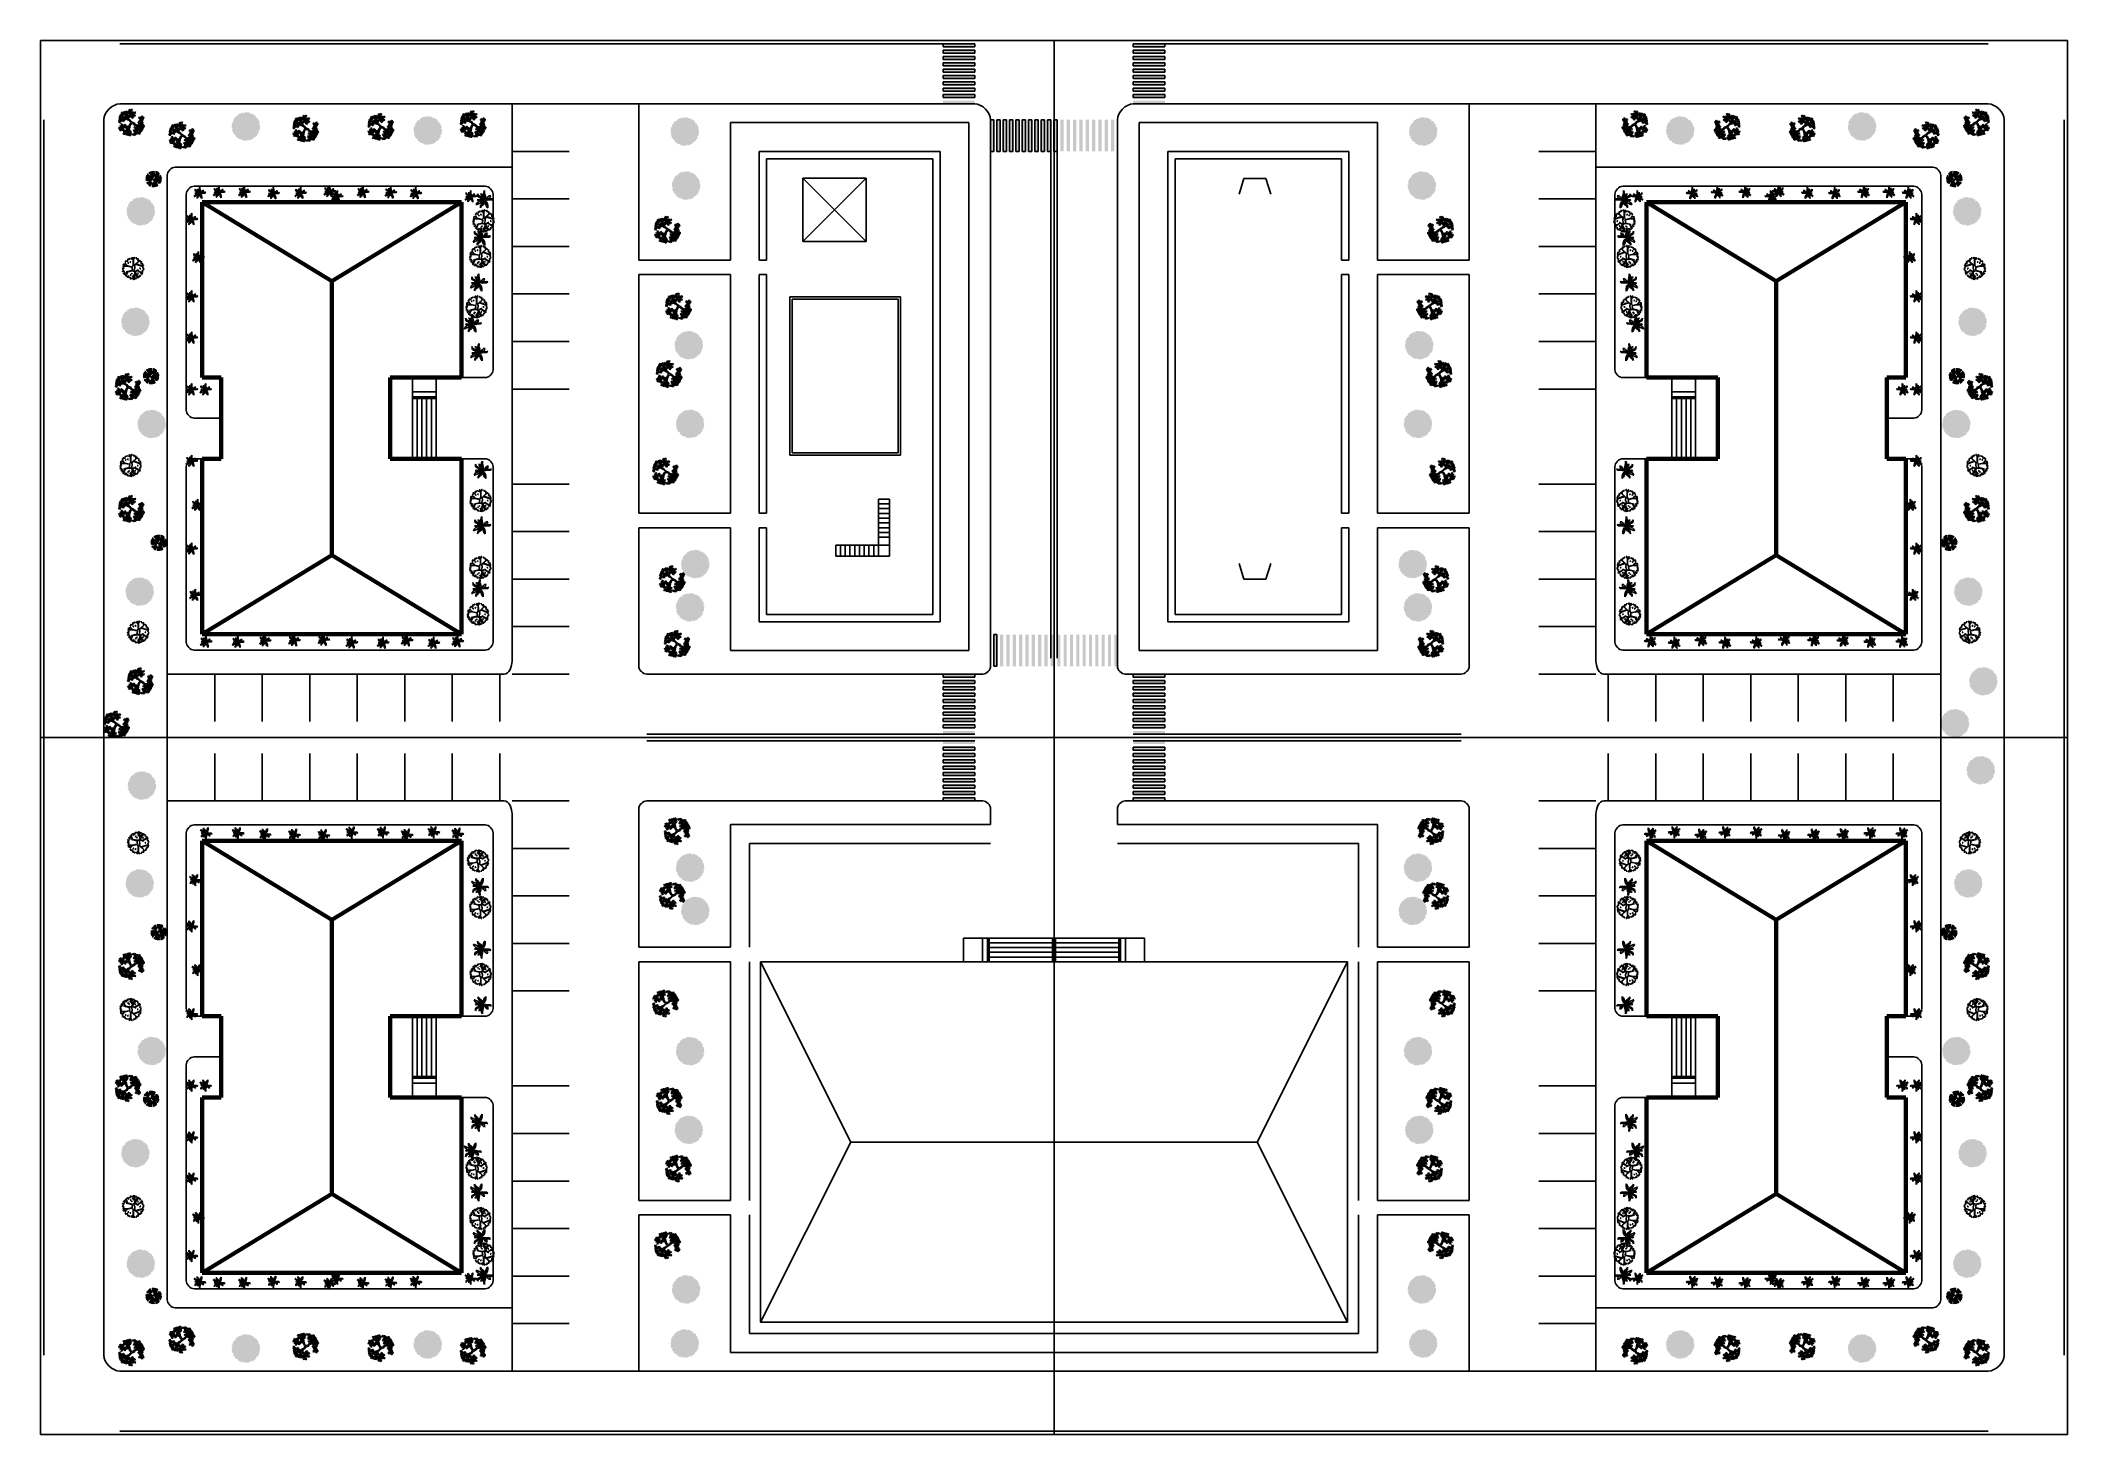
# Model space of a CAD drawing. Header units: millimetres. Extents: x -273369 to 399464, y -35443 to 194245.
# Drawn here: x -273369 to -145369, y -35443 to 52557 of the extents above; entities that cross this region are included whole.
import ezdxf

# ---------------------------------------------------------------- set-up
doc = ezdxf.new("R2010")
doc.units = ezdxf.units.MM
doc.linetypes.add('ACAD_ISO02W100', pattern=[15, 12, -3])
doc.layers.add('TREES', color=3, linetype='Continuous')

# ---------------------------------------------------------------- blocks, each defined once
blk = doc.blocks.new('R_TREE13')
at = {"layer": 'TREES', "color": 3}
for p, q in [((-1244, 227), (-1327, 220)), ((-1327, 220), (-1223, 173)), ((-1217, 43), (-1275, -18)), ((-1275, -18), (-1166, 15)), ((-1266, 317), (-1219, 367)), ((-1254, 366), (-1266, 317)), ((-1221, 391), (-1254, 366)), ((-1185, 189), (-1244, 227)), ((-1223, 173), (-1185, 189)), ((-1219, 367), (-1221, 391)), ((-1149, 53), (-1217, 43)), ((-1091, 529), (-1169, 498)), ((-1169, 498), (-1055, 484)), ((-1101, 391), (-1166, 444)), ((-1166, 444), (-1125, 338)), ((-1166, 15), (-1149, 53)), ((-1125, 338), (-1086, 323)), ((-1040, 708), (-1119, 736)), ((-1119, 736), (-1044, 651)), ((-1086, 323), (-1101, 391)), ((-1024, 511), (-1091, 529)), ((-1055, 484), (-1024, 511)), ((-1044, 651), (-1002, 651)), ((-1002, 651), (-1040, 708)), ((-861, -84), (-1032, 100)), ((-1032, 100), (-1019, 100)), ((-1019, 100), (-797, -126)), ((-998, 587), (-920, 539)), ((-931, 584), (-998, 587)), ((-973, 812), (-925, 861)), ((-960, 860), (-973, 812)), ((-927, 886), (-960, 860)), ((-939, 940), (-948, 923)), ((-948, 923), (-425, 655)), ((-493, 719), (-939, 940)), ((-888, 549), (-931, 584)), ((-925, 861), (-927, 886)), ((-920, 539), (-888, 549)), ((-881, 876), (-886, 762)), ((-886, 762), (-857, 733)), ((-844, 801), (-881, 876)), ((-857, 733), (-844, 801)), ((-770, 380), (-839, 289)), ((-839, 289), (-831, 248)), ((-831, 248), (-782, 297)), ((-782, 297), (-770, 380)), ((-639, 199), (-723, 193)), ((-723, 193), (-619, 146)), ((-659, 1066), (-719, 1123)), ((-719, 1123), (-685, 1015)), ((-685, 1015), (-647, 998)), ((-647, 998), (-659, 1066)), ((-581, 162), (-639, 199)), ((-622, 1111), (-575, 1160)), ((-609, 1159), (-622, 1111)), ((-619, 146), (-581, 162)), ((-577, 1185), (-609, 1159)), ((-575, 1160), (-577, 1185)), ((-549, 1013), (-558, 945)), ((-558, 945), (-542, 926)), ((-531, 966), (-549, 1013)), ((-542, 926), (-531, 966)), ((-445, 1154), (-496, 1052)), ((-496, 1052), (-481, 1013)), ((-481, 1013), (-441, 1070)), ((-441, 1070), (-445, 1154)), ((-415, 833), (-435, 808)), ((-435, 808), (-428, 769)), ((-249, 180), (-415, 833)), ((-331, 1155), (-407, 1192)), ((-407, 1192), (-341, 1098)), ((-401, 623), (-307, 119)), ((-390, 1229), (-343, 1279)), ((-377, 1278), (-390, 1229)), ((-345, 1304), (-377, 1278)), ((-343, 1279), (-345, 1304)), ((-341, 1098), (-300, 1093)), ((-300, 1093), (-331, 1155)), ((-197, 1314), (-209, 1201)), ((-209, 1201), (-182, 1170)), ((-164, 1237), (-197, 1314)), ((-182, 1170), (-164, 1237)), ((-5, 131), (-181, 127)), ((-18, 1279), (-61, 1330)), ((-61, 1330), (-45, 1241)), ((-45, 1241), (-16, 1223)), ((-22, 1158), (-23, 1117)), ((-23, 1117), (36, 1153)), ((66, 1231), (-22, 1158)), ((-16, 1223), (-18, 1279)), ((61, 100), (-5, 131)), ((36, 1153), (66, 1231)), ((96, 99), (130, 98)), ((171, 1185), (117, 1250)), ((117, 1250), (138, 1137)), ((138, 1137), (174, 1116)), ((269, 710), (159, 141)), ((174, 1116), (171, 1185)), ((184, 161), (306, 655)), ((282, 874), (269, 1263)), ((269, 1263), (269, 710)), ((359, 1276), (301, 1178)), ((301, 1178), (314, 1138)), ((314, 1138), (357, 1192)), ((327, 719), (646, 1029)), ((357, 1192), (359, 1276)), ((646, 1029), (405, 821)), ((455, 1062), (436, 1025)), ((436, 1025), (505, 1034)), ((497, 1186), (454, 1238)), ((454, 1238), (471, 1148)), ((565, 1093), (455, 1062)), ((471, 1148), (499, 1130)), ((499, 1130), (497, 1186)), ((505, 1034), (565, 1093)), ((715, 670), (646, 579)), ((646, 579), (654, 538)), ((654, 538), (703, 587)), ((703, 587), (715, 670)), ((812, 401), (743, 310)), ((743, 310), (751, 269)), ((751, 269), (800, 318)), ((758, 949), (753, 908)), ((753, 908), (815, 940)), ((850, 1016), (758, 949)), ((800, 318), (812, 401)), ((815, 940), (850, 1016)), ((851, 781), (819, 755)), ((819, 755), (886, 735)), ((964, 764), (851, 781)), ((886, 735), (964, 764)), ((940, 887), (898, 939)), ((898, 939), (914, 849)), ((914, 849), (943, 832)), ((943, 832), (940, 887)), ((1012, 739), (943, 648)), ((943, 648), (951, 607)), ((951, 607), (1000, 656)), ((1000, 656), (1012, 739)), ((1052, 80), (1032, 53)), ((1032, 53), (1087, 50)), ((1143, 87), (1052, 80)), ((1082, 555), (1061, 519)), ((1061, 519), (1130, 523)), ((1121, 650), (1078, 702)), ((1078, 702), (1095, 612)), ((1194, 577), (1082, 555)), ((1087, 50), (1143, 87)), ((1095, 612), (1123, 595)), ((1129, 204), (1120, 164)), ((1120, 164), (1184, 188)), ((1123, 595), (1121, 650)), ((1229, 259), (1129, 204)), ((1130, 523), (1194, 577)), ((1208, 423), (1166, 475)), ((1166, 475), (1182, 385)), ((1182, 385), (1211, 368)), ((1184, 188), (1229, 259)), ((1218, 62), (1184, 38)), ((1184, 38), (1249, 13)), ((1211, 368), (1208, 423)), ((1329, 37), (1218, 62)), ((1249, 13), (1329, 37)), ((1301, 150), (1259, 202)), ((1259, 202), (1275, 112)), ((1275, 112), (1303, 95)), ((1303, 95), (1301, 150)), ((-1359, -26), (-1337, -13)), ((-737, -234), (-1359, -26)), ((-1337, -13), (-855, -161)), ((-1308, -204), (-1260, -154)), ((-1295, -155), (-1308, -204)), ((-1234, -296), (-1307, -336)), ((-1307, -336), (-1193, -337)), ((-1262, -129), (-1295, -155)), ((-1260, -154), (-1262, -129)), ((-1165, -307), (-1234, -296)), ((-1193, -337), (-1165, -307)), ((-1134, -454), (-1163, -532)), ((-1163, -532), (-1077, -458)), ((-1099, -205), (-1149, -208)), ((-1149, -208), (-1088, -238)), ((-1076, -416), (-1134, -454)), ((-1124, -699), (-526, -285)), ((-1108, -662), (-1124, -699)), ((-1038, -554), (-1121, -567)), ((-1121, -567), (-1015, -607)), ((-717, -365), (-1108, -662)), ((-1065, -228), (-1099, -205)), ((-1088, -238), (-1065, -228)), ((-1077, -458), (-1076, -416)), ((-1012, -770), (-1063, -836)), ((-1063, -836), (-958, -791)), ((-978, -588), (-1038, -554)), ((-1015, -607), (-978, -588)), ((-945, -751), (-1012, -770)), ((-958, -791), (-945, -751)), ((-853, -283), (-922, -374)), ((-922, -374), (-914, -415)), ((-914, -415), (-865, -366)), ((-865, -366), (-853, -283)), ((-819, -815), (-857, -873)), ((-857, -873), (-851, -957)), ((-855, -161), (-849, -121)), ((-851, -957), (-803, -853)), ((-803, -853), (-819, -815)), ((-797, -126), (-603, -217)), ((-746, -1095), (-698, -1045)), ((-733, -1046), (-746, -1095)), ((-700, -1021), (-733, -1046)), ((-698, -1045), (-700, -1021)), ((-273, -578), (-678, -1139)), ((-678, -1139), (-647, -1139)), ((-647, -1139), (-250, -575)), ((-570, -525), (-639, -615)), ((-639, -615), (-631, -656)), ((-636, -1194), (-559, -1109)), ((-616, -1112), (-636, -1194)), ((-631, -656), (-582, -608)), ((-594, -951), (-625, -991)), ((-625, -991), (-562, -965)), ((-563, -1068), (-616, -1112)), ((-554, -941), (-594, -951)), ((-582, -608), (-570, -525)), ((-559, -1109), (-563, -1068)), ((-562, -965), (-554, -941)), ((-473, -944), (-504, -990)), ((-504, -990), (-500, -1057)), ((-500, -1057), (-461, -975)), ((-414, -147), (-494, -205)), ((-461, -975), (-473, -944)), ((-422, -1075), (-433, -1144)), ((-433, -1144), (-394, -1218)), ((-391, -1104), (-422, -1075)), ((-394, -1218), (-391, -1104)), ((-367, -324), (-269, -501)), ((-183, -615), (-366, -258)), ((-342, -168), (-337, -165)), ((-294, -1140), (-340, -1210)), ((-340, -1210), (-239, -1157)), ((-337, -165), (-133, -139)), ((-229, -1117), (-294, -1140)), ((-240, -1281), (-193, -1231)), ((-228, -1232), (-240, -1281)), ((-239, -1157), (-229, -1117)), ((-228, -577), (-198, -630)), ((-195, -1206), (-228, -1232)), ((-198, -630), (-183, -615)), ((-193, -1231), (-195, -1206)), ((-133, -139), (30, -206)), ((-85, -1202), (-116, -1264)), ((-116, -1264), (-100, -1346)), ((-100, -1346), (-64, -1238)), ((-64, -1238), (-85, -1202)), ((24, -787), (-45, -878)), ((-45, -878), (-37, -919)), ((-37, -919), (12, -870)), ((12, -870), (24, -787)), ((30, -206), (168, -206)), ((47, -1151), (64, -1218)), ((86, -1165), (47, -1151)), ((64, -1218), (130, -1270)), ((130, -1270), (86, -1165)), ((168, -206), (252, -166)), ((506, -499), (221, -1281)), ((221, -1281), (225, -1166)), ((225, -1166), (483, -418)), ((353, -1226), (310, -1174)), ((310, -1174), (326, -1264)), ((326, -1264), (355, -1281)), ((330, -180), (456, -303)), ((355, -1281), (353, -1226)), ((979, -799), (385, -163)), ((406, -1130), (403, -1199)), ((403, -1199), (451, -1268)), ((440, -1155), (406, -1130)), ((436, -38), (1280, -25)), ((451, -1268), (440, -1155)), ((528, -1169), (485, -1117)), ((485, -1117), (502, -1207)), ((502, -1207), (530, -1225)), ((547, -1026), (506, -1030)), ((506, -1030), (549, -1084)), ((530, -1225), (528, -1169)), ((631, -1104), (547, -1026)), ((549, -1084), (631, -1104)), ((1275, -4), (576, -8)), ((628, -471), (968, -824)), ((666, -914), (639, -978)), ((639, -978), (660, -1059)), ((660, -1059), (689, -949)), ((689, -949), (666, -914)), ((791, -1015), (748, -963)), ((748, -963), (765, -1053)), ((765, -1053), (793, -1070)), ((793, -1070), (791, -1015)), ((826, -865), (851, -929)), ((866, -873), (826, -865)), ((851, -929), (922, -973)), ((922, -973), (866, -873)), ((912, -713), (876, -733)), ((876, -733), (937, -764)), ((1020, -750), (912, -713)), ((937, -764), (1020, -750)), ((968, -824), (979, -799)), ((975, -562), (977, -631)), ((1010, -584), (975, -562)), ((977, -631), (1029, -697)), ((1029, -697), (1010, -584)), ((1094, -576), (1110, -666)), ((1136, -628), (1094, -576)), ((1141, -443), (1101, -452)), ((1101, -452), (1150, -500)), ((1110, -666), (1138, -683)), ((1138, -683), (1136, -628)), ((1233, -511), (1141, -443)), ((1150, -500), (1233, -511)), ((1276, -386), (1233, -334)), ((1233, -334), (1249, -424)), ((1281, -159), (1238, -107)), ((1238, -107), (1254, -197)), ((1249, -424), (1278, -441)), ((1254, -197), (1283, -215)), ((1280, -25), (1275, -4)), ((1278, -441), (1276, -386)), ((1283, -215), (1281, -159)), ((1348, -118), (1305, -66)), ((1305, -66), (1321, -156)), ((1321, -156), (1350, -173)), ((1350, -173), (1348, -118))]:
    blk.add_line(p, q, dxfattribs=at)
for centre, radius, start, end in [((-473, 760), 45.5, 243.64003, 10.60135), ((-446, 614), 45.5, 10.60135, 62.87858), ((-569, 70), 267, 305.6088, 10.60135), ((-182, 197), 69.3, 194.20785, 271.08051), ((80, 142), 45.5, 245.23327, 290.94835), ((113, 140), 45.5, 290.94835, 1.30325), ((501, 356), 372, 211.68613, 281.68106), ((356, 877), 74.2, 181.86335, 310.82248), ((379, 666), 74.2, 134.24482, 188.02017), ((-894, -115), 45.5, 351.86679, 43.03617), ((-761, -305), 74.2, 305.6088, 71.59706), ((-559, -115), 111, 246.55098, 305.6088), ((-464, -377), 111, 28.82021, 123.71778), ((-304, -226), 69.3, 123.35559, 207.14418), ((-334, -537), 74.2, 322.30624, 28.82021), ((-239, -584), 13.6, 28.82021, 142.92756), ((281, -229), 69.3, 45.65396, 114.89628), ((439, -112), 74.2, 91.72101, 223.49925), ((378, -382), 111, 341.14753, 45.65396), ((576, -524), 74.2, 45.65396, 159.98474)]:
    blk.add_arc(centre, radius, start, end, dxfattribs=at)
blk = doc.blocks.new('R_TREE9')
at = {"layer": 'TREES', "color": 3}
for p, q in [((-1172, 180), (-1100, 217)), ((-1168, 75), (-1172, 180)), ((-1115, 45), (-1168, 75)), ((-1125, 343), (-1053, 380)), ((-1121, 238), (-1125, 343)), ((-1068, 208), (-1121, 238)), ((-1063, 97), (-1115, 45)), ((-1100, 217), (-1063, 97)), ((-1083, 0), (-1020, 108)), ((-1079, 525), (-1007, 561)), ((-1075, 419), (-1079, 525)), ((-1021, 389), (-1075, 419)), ((-1016, 260), (-1068, 208)), ((-1053, 380), (-1016, 260)), ((-1032, 688), (-960, 724)), ((-1028, 582), (-1032, 688)), ((-975, 552), (-1028, 582)), ((-970, 441), (-1021, 389)), ((-1020, 108), (-947, 106)), ((-1007, 561), (-970, 441)), ((-933, 47), (-1007, -28)), ((-989, 344), (-927, 453)), ((-914, 316), (-989, 344)), ((-923, 604), (-975, 552)), ((-962, 212), (-890, 248)), ((-958, 106), (-962, 212)), ((-960, 724), (-923, 604)), ((-905, 76), (-958, 106)), ((-947, 106), (-933, 47)), ((-927, 453), (-854, 450)), ((-915, 375), (-843, 411)), ((-911, 269), (-915, 375)), ((-839, 391), (-914, 316)), ((-858, 239), (-911, 269)), ((-853, 128), (-905, 76)), ((-890, 248), (-853, 128)), ((-873, 31), (-810, 140)), ((-797, 3), (-873, 31)), ((-806, 291), (-858, 239)), ((-854, 450), (-839, 391)), ((-847, 553), (-723, 569)), ((-824, 476), (-847, 553)), ((-843, 411), (-806, 291)), ((-839, 667), (-757, 734)), ((-830, 606), (-839, 667)), ((-758, 597), (-830, 606)), ((-719, 462), (-824, 476)), ((-810, 140), (-737, 137)), ((-723, 78), (-797, 3)), ((-795, 222), (-671, 238)), ((-771, 145), (-795, 222)), ((-786, 335), (-705, 402)), ((-778, 275), (-786, 335)), ((-705, 265), (-778, 275)), ((-667, 131), (-771, 145)), ((-685, 698), (-758, 597)), ((-757, 734), (-685, 698)), ((-737, 137), (-723, 78)), ((-723, 569), (-681, 510)), ((-681, 510), (-719, 462)), ((-707, 879), (-583, 895)), ((-683, 802), (-707, 879)), ((-705, 402), (-632, 367)), ((-632, 367), (-705, 265)), ((-699, 992), (-617, 1059)), ((-690, 932), (-699, 992)), ((-618, 922), (-690, 932)), ((-579, 788), (-683, 802)), ((-681, 728), (-599, 795)), ((-672, 667), (-681, 728)), ((-600, 658), (-672, 667)), ((-671, 238), (-628, 178)), ((-628, 178), (-667, 131)), ((-545, 145), (-656, 220)), ((-545, 214), (-650, 277)), ((-628, 396), (-547, 463)), ((-620, 336), (-628, 396)), ((-547, 326), (-620, 336)), ((-545, 1024), (-618, 922)), ((-617, 1059), (-545, 1024)), ((-527, 760), (-600, 658)), ((-599, 795), (-527, 760)), ((-583, 895), (-540, 835)), ((-540, 835), (-579, 788)), ((-555, 754), (-431, 769)), ((-532, 676), (-555, 754)), ((-547, 867), (-465, 934)), ((-538, 807), (-547, 867)), ((-547, 463), (-474, 428)), ((-474, 428), (-547, 326)), ((-253, 177), (-545, 214)), ((-258, 95), (-545, 145)), ((-540, 1054), (-459, 1120)), ((-532, 993), (-540, 1054)), ((-466, 797), (-538, 807)), ((-460, 983), (-532, 993)), ((-427, 662), (-532, 676)), ((-393, 899), (-466, 797)), ((-465, 934), (-393, 899)), ((-462, 372), (-338, 388)), ((-438, 295), (-462, 372)), ((-386, 1085), (-460, 983)), ((-459, 1120), (-386, 1085)), ((-453, 485), (-372, 552)), ((-445, 425), (-453, 485)), ((-372, 415), (-445, 425)), ((-334, 281), (-438, 295)), ((-431, 769), (-388, 710)), ((-388, 710), (-427, 662)), ((-397, 672), (-273, 688)), ((-374, 595), (-397, 672)), ((-389, 786), (-307, 853)), ((-381, 725), (-389, 786)), ((-388, 928), (-307, 995)), ((-380, 868), (-388, 928)), ((-308, 716), (-381, 725)), ((-308, 858), (-380, 868)), ((-269, 581), (-374, 595)), ((-372, 552), (-299, 517)), ((-299, 517), (-372, 415)), ((-338, 388), (-295, 328)), ((-295, 328), (-334, 281)), ((-235, 960), (-308, 858)), ((-235, 817), (-308, 716)), ((-307, 995), (-235, 960)), ((-307, 853), (-235, 817)), ((-295, 547), (-214, 613)), ((-287, 486), (-295, 547)), ((-214, 476), (-287, 486)), ((-273, 688), (-231, 629)), ((-231, 629), (-269, 581)), ((-101, 14), (-258, 95)), ((-60, 70), (-253, 177)), ((-231, 847), (-149, 914)), ((-223, 786), (-231, 847)), ((-150, 777), (-223, 786)), ((-214, 613), (-141, 578)), ((-141, 578), (-214, 476)), ((-77, 878), (-150, 777)), ((-149, 914), (-77, 878)), ((-60, -80), (-101, 14)), ((4, -11), (-60, 70)), ((3, 1024), (43, 1121)), ((39, 974), (3, 1024)), ((4, -11), (197, 164)), ((108, 1000), (39, 974)), ((43, 1121), (124, 1124)), ((63, -93), (174, 33)), ((124, 1124), (108, 1000)), ((126, 692), (166, 790)), ((162, 643), (126, 692)), ((143, 1027), (171, 1094)), ((222, 930), (143, 1027)), ((161, 858), (189, 926)), ((241, 761), (161, 858)), ((230, 669), (162, 643)), ((166, 790), (247, 793)), ((171, 1094), (232, 1087)), ((174, 33), (267, 133)), ((189, 926), (250, 918)), ((197, 164), (256, 302)), ((275, 991), (222, 930)), ((247, 793), (230, 669)), ((232, 1087), (275, 991)), ((294, 822), (241, 761)), ((250, 918), (294, 822)), ((256, 302), (308, 383)), ((266, 695), (294, 763)), ((345, 598), (266, 695)), ((267, 133), (320, 283)), ((278, 993), (318, 1090)), ((314, 943), (278, 993)), ((284, 527), (312, 594)), ((364, 430), (284, 527)), ((294, 763), (354, 755)), ((308, 383), (367, 421)), ((312, 594), (373, 587)), ((382, 969), (314, 943)), ((318, 1090), (399, 1093)), ((320, 283), (408, 389)), ((342, 580), (382, 677)), ((378, 530), (342, 580)), ((398, 659), (345, 598)), ((354, 755), (398, 659)), ((416, 491), (364, 430)), ((367, 421), (390, 489)), ((373, 587), (416, 491)), ((446, 556), (378, 530)), ((399, 1093), (382, 969)), ((382, 677), (463, 680)), ((400, 242), (441, 339)), ((436, 192), (400, 242)), ((408, 389), (507, 421)), ((418, 996), (445, 1063)), ((497, 899), (418, 996)), ((436, 827), (464, 895)), ((516, 730), (436, 827)), ((505, 218), (436, 192)), ((441, 339), (521, 342)), ((445, 1063), (506, 1056)), ((463, 680), (446, 556)), ((459, 955), (499, 1052)), ((495, 906), (459, 955)), ((464, 895), (525, 887)), ((482, 582), (510, 650)), ((561, 486), (482, 582)), ((563, 931), (495, 906)), ((550, 960), (497, 899)), ((499, 1052), (580, 1055)), ((500, 414), (528, 482)), ((580, 317), (500, 414)), ((521, 342), (505, 218)), ((506, 1056), (550, 960)), ((510, 650), (570, 643)), ((568, 791), (516, 730)), ((525, 887), (568, 791)), ((528, 482), (589, 474)), ((540, 244), (568, 312)), ((620, 148), (540, 244)), ((559, 76), (587, 144)), ((638, -21), (559, 76)), ((614, 547), (561, 486)), ((580, 1055), (563, 931)), ((568, 312), (629, 305)), ((570, 643), (614, 547)), ((632, 378), (580, 317)), ((587, 144), (647, 136)), ((589, 474), (632, 378)), ((599, 958), (626, 1026)), ((678, 861), (599, 958)), ((617, 789), (645, 857)), ((697, 693), (617, 789)), ((672, 209), (620, 148)), ((626, 1026), (687, 1018)), ((629, 305), (672, 209)), ((691, 40), (638, -21)), ((640, 436), (680, 533)), ((676, 386), (640, 436)), ((645, 857), (706, 849)), ((647, 136), (691, 40)), ((744, 412), (676, 386)), ((731, 922), (678, 861)), ((680, 533), (761, 536)), ((687, 1018), (731, 922)), ((749, 754), (697, 693)), ((698, 824), (739, 921)), ((734, 774), (698, 824)), ((706, 849), (749, 754)), ((722, 85), (762, 183)), ((757, 36), (722, 85)), ((803, 800), (734, 774)), ((739, 921), (819, 924)), ((761, 536), (744, 412)), ((826, 61), (757, 36)), ((762, 183), (843, 186)), ((768, 561), (809, 658)), ((804, 511), (768, 561)), ((780, 439), (808, 506)), ((859, 342), (780, 439)), ((798, 270), (826, 338)), ((878, 173), (798, 270)), ((819, 924), (803, 800)), ((873, 537), (804, 511)), ((808, 506), (868, 499)), ((809, 658), (889, 661)), ((826, 338), (887, 330)), ((843, 186), (826, 61)), ((838, 827), (866, 894)), ((918, 730), (838, 827)), ((857, 658), (885, 726)), ((936, 561), (857, 658)), ((912, 403), (859, 342)), ((861, 88), (889, 156)), ((941, -9), (861, 88)), ((866, 894), (927, 887)), ((868, 499), (912, 403)), ((889, 661), (873, 537)), ((930, 234), (878, 173)), ((885, 726), (945, 718)), ((887, 330), (930, 234)), ((889, 156), (950, 148)), ((908, 564), (936, 631)), ((988, 467), (908, 564)), ((970, 791), (918, 730)), ((927, 887), (970, 791)), ((927, 395), (955, 463)), ((1006, 298), (927, 395)), ((936, 631), (997, 624)), ((989, 622), (936, 561)), ((994, 52), (941, -9)), ((944, 135), (984, 233)), ((979, 86), (944, 135)), ((945, 718), (989, 622)), ((950, 148), (994, 52)), ((955, 463), (1015, 455)), ((1048, 111), (979, 86)), ((984, 233), (1065, 236)), ((1040, 528), (988, 467)), ((997, 624), (1040, 528)), ((1059, 359), (1006, 298)), ((1015, 455), (1059, 359)), ((1065, 236), (1048, 111)), ((1083, 138), (1111, 206)), ((1163, 41), (1083, 138)), ((1102, -31), (1130, 37)), ((1111, 206), (1172, 198)), ((1130, 37), (1191, 30)), ((1216, 102), (1163, 41)), ((1172, 198), (1216, 102)), ((1191, 30), (1234, -66)), ((-1131, -311), (-1068, -261)), ((-1105, -413), (-1131, -311)), ((-1119, -142), (-1057, -91)), ((-1093, -244), (-1119, -142)), ((-1046, -431), (-1105, -413)), ((-1035, -262), (-1093, -244)), ((-1007, -28), (-1083, 0)), ((-1068, -261), (-1007, -370)), ((-1057, -91), (-996, -201)), ((-1007, -370), (-1046, -431)), ((-996, -201), (-1035, -262)), ((-1026, -693), (-963, -642)), ((-1000, -795), (-1026, -693)), ((-1014, -524), (-952, -473)), ((-988, -626), (-1014, -524)), ((-1005, -469), (-967, -350)), ((-926, -480), (-1005, -469)), ((-941, -813), (-1000, -795)), ((-930, -644), (-988, -626)), ((-967, -350), (-895, -336)), ((-963, -642), (-902, -752)), ((-952, -473), (-890, -582)), ((-902, -752), (-941, -813)), ((-890, -582), (-930, -644)), ((-869, -392), (-926, -480)), ((-903, -461), (-840, -411)), ((-877, -563), (-903, -461)), ((-900, -851), (-862, -732)), ((-821, -862), (-900, -851)), ((-895, -336), (-869, -392)), ((-892, -292), (-829, -241)), ((-866, -394), (-892, -292)), ((-819, -582), (-877, -563)), ((-807, -412), (-866, -394)), ((-862, -732), (-790, -718)), ((-840, -411), (-779, -520)), ((-829, -241), (-768, -351)), ((-764, -773), (-821, -862)), ((-779, -520), (-819, -582)), ((-768, -351), (-807, -412)), ((-790, -718), (-764, -773)), ((-786, -862), (-724, -811)), ((-760, -964), (-786, -862)), ((-778, -619), (-740, -500)), ((-698, -630), (-778, -619)), ((-775, -693), (-712, -642)), ((-749, -795), (-775, -693)), ((-769, -405), (-706, -354)), ((-743, -507), (-769, -405)), ((-702, -982), (-760, -964)), ((-757, -236), (-695, -185)), ((-731, -338), (-757, -236)), ((-690, -813), (-749, -795)), ((-684, -525), (-743, -507)), ((-740, -500), (-668, -487)), ((-673, -356), (-731, -338)), ((-724, -811), (-662, -920)), ((-712, -642), (-651, -751)), ((-706, -354), (-645, -464)), ((-662, -920), (-702, -982)), ((-641, -542), (-698, -630)), ((-695, -185), (-633, -294)), ((-651, -751), (-690, -813)), ((-645, -464), (-684, -525)), ((-633, -294), (-673, -356)), ((-668, -487), (-641, -542)), ((-661, -1020), (-623, -901)), ((-581, -1031), (-661, -1020)), ((-652, -787), (-589, -736)), ((-626, -889), (-652, -787)), ((-643, -563), (-605, -444)), ((-564, -574), (-643, -563)), ((-641, -618), (-578, -567)), ((-614, -720), (-641, -618)), ((-567, -907), (-626, -889)), ((-623, -901), (-551, -887)), ((-556, -738), (-614, -720)), ((-605, -444), (-533, -430)), ((-589, -736), (-528, -845)), ((-524, -942), (-581, -1031)), ((-578, -567), (-517, -676)), ((-528, -845), (-567, -907)), ((-507, -485), (-564, -574)), ((-517, -676), (-556, -738)), ((-551, -887), (-524, -942)), ((-533, -430), (-507, -485)), ((-527, -945), (-488, -825)), ((-447, -956), (-527, -945)), ((-519, -1024), (-394, -1012)), ((-498, -1102), (-519, -1024)), ((-506, -799), (-443, -749)), ((-480, -901), (-506, -799)), ((-500, -468), (-437, -417)), ((-474, -570), (-500, -468)), ((-394, -1119), (-498, -1102)), ((-494, -630), (-432, -579)), ((-468, -732), (-494, -630)), ((-489, -299), (-426, -248)), ((-463, -401), (-489, -299)), ((-488, -825), (-417, -812)), ((-421, -920), (-480, -901)), ((-416, -588), (-474, -570)), ((-410, -750), (-468, -732)), ((-404, -419), (-463, -401)), ((-390, -867), (-447, -956)), ((-443, -749), (-382, -858)), ((-437, -417), (-376, -526)), ((-432, -579), (-371, -689)), ((-426, -248), (-365, -357)), ((-382, -858), (-421, -920)), ((-417, -812), (-390, -867)), ((-376, -526), (-416, -588)), ((-371, -689), (-410, -750)), ((-365, -357), (-404, -419)), ((-394, -1012), (-354, -1073)), ((-354, -1073), (-394, -1119)), ((-380, -957), (-342, -838)), ((-301, -968), (-380, -957)), ((-375, -626), (-337, -506)), ((-295, -637), (-375, -626)), ((-369, -1103), (-244, -1091)), ((-348, -1181), (-369, -1103)), ((-244, -1198), (-348, -1181)), ((-342, -838), (-270, -825)), ((-337, -506), (-265, -493)), ((-244, -880), (-301, -968)), ((-238, -548), (-295, -637)), ((-212, -318), (-293, -518)), ((-285, -692), (-161, -680)), ((-264, -770), (-285, -692)), ((-270, -825), (-244, -880)), ((-265, -493), (-238, -548)), ((-160, -787), (-264, -770)), ((-246, -1047), (-229, -975)), ((-153, -1130), (-246, -1047)), ((-244, -1091), (-204, -1152)), ((-204, -1152), (-244, -1198)), ((-229, -975), (-168, -973)), ((-227, -886), (-102, -874)), ((-206, -964), (-227, -886)), ((-147, -355), (-223, -549)), ((-223, -549), (-177, -650)), ((-112, -255), (-212, -318)), ((-102, -981), (-206, -964)), ((-168, -973), (-110, -1061)), ((-161, -680), (-120, -741)), ((-120, -741), (-160, -787)), ((-110, -1061), (-153, -1130)), ((-48, -312), (-147, -355)), ((-135, -771), (-10, -759)), ((-114, -849), (-135, -771)), ((-10, -866), (-114, -849)), ((-60, -80), (-112, -255)), ((-102, -874), (-62, -935)), ((-62, -935), (-102, -981)), ((-77, -965), (48, -953)), ((-56, -1043), (-77, -965)), ((48, -1060), (-56, -1043)), ((63, -93), (-48, -312)), ((-13, -715), (4, -644)), ((81, -798), (-13, -715)), ((-10, -759), (30, -820)), ((30, -820), (-10, -866)), ((4, -644), (65, -642)), ((46, -909), (63, -838)), ((139, -992), (46, -909)), ((48, -953), (89, -1014)), ((89, -1014), (48, -1060)), ((63, -838), (124, -836)), ((65, -642), (124, -729)), ((124, -729), (81, -798)), ((118, -761), (242, -749)), ((139, -839), (118, -761)), ((124, -836), (182, -923)), ((243, -856), (139, -839)), ((182, -923), (139, -992)), ((194, -974), (318, -962)), ((215, -1052), (194, -974)), ((319, -1069), (215, -1052)), ((242, -749), (283, -810)), ((283, -810), (243, -856)), ((268, -840), (393, -828)), ((289, -918), (268, -840)), ((393, -935), (289, -918)), ((318, -962), (359, -1023)), ((359, -1023), (319, -1069)), ((344, -1053), (469, -1041)), ((365, -1130), (344, -1053)), ((469, -1148), (365, -1130)), ((390, -784), (407, -712)), ((484, -867), (390, -784)), ((393, -828), (433, -889)), ((433, -889), (393, -935)), ((407, -712), (468, -710)), ((424, -140), (464, -43)), ((460, -190), (424, -140)), ((528, -164), (460, -190)), ((464, -43), (545, -40)), ((466, -996), (483, -925)), ((560, -1079), (466, -996)), ((468, -710), (527, -798)), ((469, -1041), (509, -1102)), ((509, -1102), (469, -1148)), ((483, -925), (544, -923)), ((527, -798), (484, -867)), ((545, -40), (528, -164)), ((544, -923), (603, -1011)), ((603, -1011), (560, -1079)), ((564, -137), (591, -70)), ((643, -234), (564, -137)), ((582, -306), (610, -238)), ((662, -403), (582, -306)), ((591, -70), (652, -77)), ((610, -238), (671, -246)), ((696, -173), (643, -234)), ((652, -77), (696, -173)), ((714, -342), (662, -403)), ((671, -246), (714, -342)), ((692, -153), (733, -55)), ((728, -202), (692, -153)), ((797, -176), (728, -202)), ((733, -55), (813, -52)), ((813, -52), (797, -176)), ((832, -150), (860, -82)), ((912, -247), (832, -150)), ((851, -318), (879, -251)), ((930, -415), (851, -318)), ((860, -82), (921, -90)), ((879, -251), (939, -258)), ((880, -81), (908, -13)), ((959, -177), (880, -81)), ((908, -13), (969, -20)), ((964, -186), (912, -247)), ((921, -90), (964, -186)), ((983, -354), (930, -415)), ((939, -258), (983, -354)), ((1012, -116), (959, -177)), ((969, -20), (1012, -116)), ((1181, -127), (1102, -31)), ((1234, -66), (1181, -127))]:
    blk.add_line(p, q, dxfattribs=at)
blk = doc.blocks.new('R_TREE8')
at = {"layer": 'TREES', "color": 3}
for p, q in [((-822, -15), (-647, 4)), ((-694, 461), (-793, 655)), ((-793, 655), (-781, 455)), ((-781, 455), (-723, 336)), ((-723, 336), (-606, 279)), ((-372, 304), (-694, 461)), ((-647, 4), (-407, -15)), ((-606, 279), (-483, 242)), ((-483, 242), (-413, 129)), ((-308, 624), (-466, 649)), ((-466, 649), (-378, 580)), ((-413, 129), (-326, 10)), ((-378, 580), (-279, 436)), ((-226, 35), (-372, 304)), ((-326, 10), (-40, -12)), ((-209, 517), (-308, 624)), ((-279, 436), (-238, 254)), ((-238, 254), (-40, -12)), ((-40, -12), (-226, 35)), ((-168, 254), (-209, 517)), ((-40, -12), (-168, 254)), ((-86, 880), (-139, 649)), ((-139, 649), (-74, 336)), ((-4, 1005), (-86, 880)), ((-74, 336), (-28, 110)), ((-40, -12), (72, 117)), ((405, 115), (-40, -12)), ((-40, -12), (214, 115)), ((-28, 110), (-40, -12)), ((-40, -12), (340, 17)), ((-22, 686), (-4, 818)), ((13, 580), (-22, 686)), ((-4, 818), (-4, 1005)), ((72, 367), (13, 580)), ((72, 117), (72, 367)), ((214, 115), (341, 305)), ((340, 17), (597, 98)), ((341, 305), (468, 432)), ((580, 4), (352, -46)), ((595, 242), (405, 115)), ((468, 432), (659, 432)), ((837, 4), (580, 4)), ((659, 432), (595, 369)), ((595, 369), (595, 242)), ((597, 98), (872, 135)), ((971, 104), (837, 4)), ((872, 135), (971, 104)), ((-865, -393), (-927, -553)), ((-927, -553), (-875, -534)), ((-875, -534), (-752, -472)), ((-738, -266), (-865, -393)), ((-682, -90), (-822, -15)), ((-752, -472), (-536, -384)), ((-675, -203), (-738, -266)), ((-402, -65), (-682, -90)), ((-484, -139), (-675, -203)), ((-536, -384), (-437, -303)), ((-40, -12), (-484, -139)), ((-477, -878), (-472, -691)), ((-442, -791), (-477, -878)), ((-472, -691), (-390, -547)), ((-390, -315), (-442, -434)), ((-442, -434), (-361, -409)), ((-361, -691), (-442, -791)), ((-437, -303), (-220, -109)), ((-407, -15), (-40, -12)), ((-40, -12), (-402, -65)), ((-180, -190), (-390, -315)), ((-390, -547), (-215, -434)), ((-361, -409), (-197, -365)), ((-168, -547), (-361, -691)), ((-220, -109), (-40, -12)), ((-215, -434), (-98, -353)), ((-197, -365), (-133, -290)), ((-86, -121), (-180, -190)), ((-4, -378), (-168, -547)), ((-133, -290), (-69, -209)), ((-98, -353), (-4, -215)), ((-40, -12), (-86, -121)), ((-69, -209), (-40, -12)), ((352, -46), (-40, -12)), ((-40, -12), (25, -234)), ((-4, -215), (-22, -59)), ((-22, -59), (151, -203)), ((25, -234), (-4, -378)), ((87, -393), (24, -266)), ((151, -584), (87, -393)), ((151, -203), (278, -393)), ((214, -774), (151, -584)), ((341, -901), (214, -774)), ((278, -393), (341, -647)), ((341, -647), (341, -901))]:
    blk.add_line(p, q, dxfattribs=at)

msp = doc.modelspace()

# ---------------------------------------------------------------- hatches: boundary and pattern name
h = msp.add_hatch(color=256)
h.set_gradient(color1=(255, 255, 255), rotation=208, tint=1)
h.paths.add_polyline_path([(-216368.737, 52357.324), (-216368.737, 52157.324), (-214368.737, 52157.324), (-214368.737, 52357.324)])
h = msp.add_hatch(color=256)
h.set_gradient(color1=(255, 255, 255), rotation=208, tint=1)
h.paths.add_polyline_path([(-214368.737, 51757.324), (-214368.737, 51957.324), (-216368.737, 51957.324), (-216368.737, 51757.324)])
h.paths.add_polyline_path([(-214368.737, 51357.324), (-214368.737, 51557.324), (-216368.737, 51557.324), (-216368.737, 51357.324)])
h = msp.add_hatch(color=256)
h.set_gradient(color1=(255, 255, 255), rotation=208, tint=1)
h.paths.add_polyline_path([(-204368.737, 52357.324), (-204368.737, 52157.324), (-202368.737, 52157.324), (-202368.737, 52357.324)])
h = msp.add_hatch(color=256)
h.set_gradient(color1=(255, 255, 255), rotation=208, tint=1)
h.paths.add_polyline_path([(-202368.737, 51757.324), (-202368.737, 51957.324), (-204368.737, 51957.324), (-204368.737, 51757.324)])
h.paths.add_polyline_path([(-202368.737, 51357.324), (-202368.737, 51557.324), (-204368.737, 51557.324), (-204368.737, 51357.324)])
h = msp.add_hatch(color=256)
h.set_gradient(color1=(255, 255, 255), rotation=208, tint=1)
h.paths.add_polyline_path([(-216368.737, 51157.324), (-216368.737, 50957.324), (-214368.737, 50957.324), (-214368.737, 51157.324)])
h = msp.add_hatch(color=256)
h.set_gradient(color1=(255, 255, 255), rotation=208, tint=1)
h.paths.add_polyline_path([(-214368.737, 50557.324), (-214368.737, 50757.324), (-216368.737, 50757.324), (-216368.737, 50557.324)])
h.paths.add_polyline_path([(-214368.737, 50157.324), (-214368.737, 50357.324), (-216368.737, 50357.324), (-216368.737, 50157.324)])
h = msp.add_hatch(color=256)
h.set_gradient(color1=(255, 255, 255), rotation=208, tint=1)
h.paths.add_polyline_path([(-216368.737, 49957.324), (-216368.737, 49757.324), (-214368.737, 49757.324), (-214368.737, 49957.324)])
h = msp.add_hatch(color=256)
h.set_gradient(color1=(255, 255, 255), rotation=208, tint=1)
h.paths.add_polyline_path([(-204368.737, 51157.324), (-204368.737, 50957.324), (-202368.737, 50957.324), (-202368.737, 51157.324)])
h = msp.add_hatch(color=256)
h.set_gradient(color1=(255, 255, 255), rotation=208, tint=1)
h.paths.add_polyline_path([(-202368.737, 50557.324), (-202368.737, 50757.324), (-204368.737, 50757.324), (-204368.737, 50557.324)])
h.paths.add_polyline_path([(-202368.737, 50157.324), (-202368.737, 50357.324), (-204368.737, 50357.324), (-204368.737, 50157.324)])
h = msp.add_hatch(color=256)
h.set_gradient(color1=(255, 255, 255), rotation=208, tint=1)
h.paths.add_polyline_path([(-204368.737, 49957.324), (-204368.737, 49757.324), (-202368.737, 49757.324), (-202368.737, 49957.324)])
h = msp.add_hatch(color=256)
h.set_gradient(color1=(255, 255, 255), rotation=208, tint=1)
h.paths.add_polyline_path([(-214368.737, 49357.324), (-214368.737, 49557.324), (-216368.737, 49557.324), (-216368.737, 49357.324)])
h.paths.add_polyline_path([(-214368.737, 48957.324), (-214368.737, 49157.324), (-216368.737, 49157.324), (-216368.737, 48957.324)])
h = msp.add_hatch(color=256)
h.set_gradient(color1=(255, 255, 255), rotation=208, tint=1)
h.paths.add_polyline_path([(-216368.737, 48757.324), (-216368.737, 48557.324), (-214368.737, 48557.324), (-214368.737, 48757.324)])
h = msp.add_hatch(color=256)
h.set_gradient(color1=(255, 255, 255), rotation=208, tint=1)
h.paths.add_polyline_path([(-202368.737, 49357.324), (-202368.737, 49557.324), (-204368.737, 49557.324), (-204368.737, 49357.324)])
h.paths.add_polyline_path([(-202368.737, 48957.324), (-202368.737, 49157.324), (-204368.737, 49157.324), (-204368.737, 48957.324)])
h = msp.add_hatch(color=256)
h.set_gradient(color1=(255, 255, 255), rotation=208, tint=1)
h.paths.add_polyline_path([(-202368.737, 48757.324), (-202368.737, 48557.324), (-204368.737, 48557.324), (-204368.737, 48757.324)])
h = msp.add_hatch(color=256)
h.dxf.hatch_style = 1
h.set_gradient(color1=(153, 204, 0), color2=(51, 51, 51), rotation=208, tint=1)
h.paths.add_polyline_path([(-260374.543, 48033.302), (-260410.386, 48011.747), (-260435.476, 48026.774), (-260488.659, 48026.62), (-260524.82, 47959.195), (-260553.765, 47959.195), (-260565.662, 48001.267), (-260610.733, 48007.646), (-260659.439, 47980.899), (-260696.226, 47988.739), (-260730.178, 47967.082), (-260741.628, 47945.65), (-260828.383, 47925.445), (-260848.647, 47888.857), (-260877.889, 47889.325), (-260923.869, 47862.601), (-260921.473, 47786.128), (-260946.54, 47771.655), (-260977.879, 47802.142), (-261020.101, 47785.132), (-261048.909, 47737.615), (-261084.687, 47726.011), (-261103.262, 47690.28), (-261102.462, 47665.994), (-261167.491, 47605.118), (-261166.746, 47563.3), (-261192.305, 47549.084), (-261218.763, 47502.95), (-261178.451, 47437.921), (-261192.923, 47412.854), (-261235.307, 47423.587), (-261263.368, 47387.744), (-261264.557, 47332.189), (-261289.74, 47304.251), (-261287.961, 47264.02), (-261275.125, 47243.388), (-261301.004, 47158.153), (-261279.45, 47122.31), (-261294.477, 47097.219), (-261294.323, 47044.037), (-261226.897, 47007.876), (-261226.897, 46978.931), (-261268.969, 46967.034), (-261275.349, 46921.963), (-261248.601, 46873.257), (-261256.441, 46836.47), (-261234.785, 46802.518), (-261213.353, 46791.068), (-261193.147, 46704.313), (-261156.559, 46684.049), (-261157.027, 46654.807), (-261130.303, 46608.826), (-261053.83, 46611.223), (-261039.358, 46586.156), (-261069.845, 46554.817), (-261052.834, 46512.594), (-261005.317, 46483.787), (-260993.713, 46448.009), (-260957.982, 46429.434), (-260933.696, 46430.234), (-260872.821, 46365.205), (-260831.002, 46365.95), (-260816.787, 46340.391), (-260770.652, 46313.933), (-260705.623, 46354.245), (-260680.556, 46339.772), (-260691.289, 46297.389), (-260655.446, 46269.328), (-260599.892, 46268.139), (-260571.954, 46242.956), (-260531.722, 46244.735), (-260511.09, 46257.57), (-260425.855, 46231.691), (-260390.012, 46253.246), (-260364.921, 46238.219), (-260311.739, 46238.373), (-260275.578, 46305.799), (-260246.633, 46305.799), (-260234.736, 46263.727), (-260189.665, 46257.347), (-260140.959, 46284.094), (-260104.172, 46276.255), (-260070.22, 46297.911), (-260058.77, 46319.343), (-259972.015, 46339.548), (-259951.751, 46376.137), (-259922.509, 46375.668), (-259876.529, 46402.393), (-259878.925, 46478.866), (-259853.858, 46493.338), (-259822.519, 46462.851), (-259780.297, 46479.862), (-259751.489, 46527.379), (-259715.711, 46538.983), (-259697.136, 46574.714), (-259697.936, 46598.999), (-259632.907, 46659.875), (-259633.652, 46701.694), (-259608.093, 46715.909), (-259581.635, 46762.043), (-259621.947, 46827.073), (-259607.475, 46852.139), (-259565.091, 46841.407), (-259537.03, 46877.249), (-259535.841, 46932.804), (-259510.658, 46960.742), (-259512.437, 47000.974), (-259525.273, 47021.606), (-259499.394, 47106.841), (-259520.948, 47142.684), (-259505.921, 47167.774), (-259506.075, 47220.957), (-259573.501, 47257.118), (-259573.501, 47286.062), (-259531.429, 47297.959), (-259525.049, 47343.03), (-259551.797, 47391.737), (-259543.957, 47428.523), (-259565.613, 47462.475), (-259587.045, 47473.926), (-259607.251, 47560.68), (-259643.839, 47580.944), (-259643.371, 47610.187), (-259670.095, 47656.167), (-259746.568, 47653.771), (-259761.04, 47678.838), (-259730.553, 47710.176), (-259747.564, 47752.399), (-259795.081, 47781.206), (-259806.685, 47816.984), (-259842.416, 47835.559), (-259866.702, 47834.76), (-259927.577, 47899.789), (-259969.396, 47899.044), (-259983.611, 47924.603), (-260029.746, 47951.06), (-260094.775, 47910.749), (-260119.842, 47925.221), (-260109.109, 47967.605), (-260144.952, 47995.665), (-260200.506, 47996.855), (-260228.444, 48022.037), (-260268.676, 48020.258), (-260289.308, 48007.423)])
h = msp.add_hatch(color=256)
h.dxf.hatch_style = 1
h.set_gradient(color1=(153, 204, 0), color2=(51, 51, 51), rotation=208, tint=1)
h.paths.add_polyline_path([(-248886.871, 47778.193), (-248922.714, 47756.638), (-248947.805, 47771.665), (-249000.987, 47771.511), (-249037.148, 47704.086), (-249066.093, 47704.086), (-249077.99, 47746.157), (-249123.061, 47752.537), (-249171.767, 47725.79), (-249208.554, 47733.63), (-249242.506, 47711.973), (-249253.956, 47690.541), (-249340.711, 47670.336), (-249360.975, 47633.747), (-249390.217, 47634.216), (-249436.197, 47607.491), (-249433.801, 47531.019), (-249458.868, 47516.546), (-249490.207, 47547.033), (-249532.429, 47530.023), (-249561.237, 47482.505), (-249597.015, 47470.902), (-249615.59, 47435.17), (-249614.79, 47410.885), (-249679.819, 47350.009), (-249679.074, 47308.19), (-249704.633, 47293.975), (-249731.091, 47247.841), (-249690.779, 47182.812), (-249705.251, 47157.745), (-249747.635, 47168.478), (-249775.696, 47132.635), (-249776.885, 47077.08), (-249802.068, 47049.142), (-249800.289, 47008.91), (-249787.453, 46988.278), (-249813.332, 46903.044), (-249791.778, 46867.2), (-249806.805, 46842.11), (-249806.651, 46788.928), (-249739.225, 46752.767), (-249739.225, 46723.822), (-249781.297, 46711.925), (-249787.677, 46666.854), (-249760.929, 46618.147), (-249768.769, 46581.361), (-249747.113, 46547.409), (-249725.681, 46535.959), (-249705.475, 46449.204), (-249668.887, 46428.94), (-249669.356, 46399.697), (-249642.631, 46353.717), (-249566.158, 46356.113), (-249551.686, 46331.047), (-249582.173, 46299.708), (-249565.162, 46257.485), (-249517.645, 46228.678), (-249506.041, 46192.9), (-249470.31, 46174.325), (-249446.024, 46175.124), (-249385.149, 46110.095), (-249343.33, 46110.84), (-249329.115, 46085.281), (-249282.98, 46058.824), (-249217.951, 46099.135), (-249192.884, 46084.663), (-249203.617, 46042.279), (-249167.775, 46014.219), (-249112.22, 46013.029), (-249084.282, 45987.847), (-249044.05, 45989.626), (-249023.418, 46002.461), (-248938.183, 45976.582), (-248902.34, 45998.137), (-248877.25, 45983.11), (-248824.067, 45983.264), (-248787.906, 46050.689), (-248758.961, 46050.689), (-248747.064, 46008.617), (-248701.993, 46002.238), (-248653.287, 46028.985), (-248616.501, 46021.145), (-248582.548, 46042.802), (-248571.098, 46064.234), (-248484.343, 46084.439), (-248464.079, 46121.028), (-248434.837, 46120.559), (-248388.857, 46147.284), (-248391.253, 46223.756), (-248366.186, 46238.229), (-248334.847, 46207.742), (-248292.625, 46224.752), (-248263.817, 46272.269), (-248228.04, 46283.873), (-248209.464, 46319.604), (-248210.264, 46343.89), (-248145.235, 46404.766), (-248145.98, 46446.584), (-248120.421, 46460.8), (-248093.963, 46506.934), (-248134.275, 46571.963), (-248119.803, 46597.03), (-248077.419, 46586.297), (-248049.358, 46622.14), (-248048.169, 46677.695), (-248022.986, 46705.633), (-248024.765, 46745.865), (-248037.601, 46766.497), (-248011.722, 46851.731), (-248033.276, 46887.575), (-248018.249, 46912.665), (-248018.403, 46965.847), (-248085.829, 47002.008), (-248085.829, 47030.953), (-248043.757, 47042.85), (-248037.377, 47087.921), (-248064.125, 47136.628), (-248056.285, 47173.414), (-248077.941, 47207.366), (-248099.373, 47218.816), (-248119.579, 47305.571), (-248156.167, 47325.835), (-248155.699, 47355.078), (-248182.423, 47401.058), (-248258.896, 47398.661), (-248273.368, 47423.728), (-248242.882, 47455.067), (-248259.892, 47497.29), (-248307.409, 47526.097), (-248319.013, 47561.875), (-248354.744, 47580.45), (-248379.03, 47579.65), (-248439.906, 47644.68), (-248481.724, 47643.934), (-248495.939, 47669.493), (-248542.074, 47695.951), (-248607.103, 47655.639), (-248632.17, 47670.112), (-248621.437, 47712.496), (-248657.28, 47740.556), (-248712.834, 47741.746), (-248740.773, 47766.928), (-248781.004, 47765.149), (-248801.636, 47752.314)])
h = msp.add_hatch(color=256)
h.dxf.hatch_style = 1
h.set_gradient(color1=(153, 204, 0), color2=(51, 51, 51), rotation=208, tint=1)
h.paths.add_polyline_path([(-232657.161, 47715.072), (-232693.004, 47693.518), (-232718.094, 47708.545), (-232771.277, 47708.391), (-232807.438, 47640.965), (-232836.382, 47640.965), (-232848.279, 47683.037), (-232893.35, 47689.417), (-232942.057, 47662.669), (-232978.843, 47670.509), (-233012.795, 47648.853), (-233024.246, 47627.421), (-233111, 47607.215), (-233131.264, 47570.627), (-233160.507, 47571.096), (-233206.487, 47544.371), (-233204.091, 47467.898), (-233229.158, 47453.426), (-233260.496, 47483.913), (-233302.719, 47466.902), (-233331.526, 47419.385), (-233367.304, 47407.781), (-233385.879, 47372.05), (-233385.08, 47347.764), (-233450.109, 47286.889), (-233449.364, 47245.07), (-233474.923, 47230.855), (-233501.38, 47184.72), (-233461.069, 47119.691), (-233475.541, 47094.624), (-233517.925, 47105.357), (-233545.985, 47069.514), (-233547.175, 47013.96), (-233572.357, 46986.022), (-233570.578, 46945.79), (-233557.743, 46925.158), (-233583.622, 46839.923), (-233562.067, 46804.08), (-233577.094, 46778.99), (-233576.94, 46725.807), (-233509.515, 46689.646), (-233509.515, 46660.701), (-233551.587, 46648.804), (-233557.966, 46603.733), (-233531.219, 46555.027), (-233539.059, 46518.241), (-233517.402, 46484.288), (-233495.97, 46472.838), (-233475.765, 46386.083), (-233439.177, 46365.819), (-233439.645, 46336.577), (-233412.921, 46290.597), (-233336.448, 46292.993), (-233321.975, 46267.926), (-233352.462, 46236.587), (-233335.452, 46194.365), (-233287.935, 46165.557), (-233276.331, 46129.78), (-233240.6, 46111.204), (-233216.314, 46112.004), (-233155.438, 46046.975), (-233113.62, 46047.72), (-233099.404, 46022.161), (-233053.27, 45995.703), (-232988.241, 46036.015), (-232963.174, 46021.543), (-232973.907, 45979.159), (-232938.064, 45951.098), (-232882.509, 45949.909), (-232854.571, 45924.726), (-232814.34, 45926.505), (-232793.708, 45939.341), (-232708.473, 45913.462), (-232672.63, 45935.016), (-232647.539, 45919.989), (-232594.357, 45920.143), (-232558.196, 45987.569), (-232529.251, 45987.569), (-232517.354, 45945.497), (-232472.283, 45939.117), (-232423.577, 45965.865), (-232386.79, 45958.025), (-232352.838, 45979.681), (-232341.388, 46001.113), (-232254.633, 46021.319), (-232234.369, 46057.907), (-232205.127, 46057.439), (-232159.146, 46084.163), (-232161.543, 46160.636), (-232136.476, 46175.108), (-232105.137, 46144.622), (-232062.914, 46161.632), (-232034.107, 46209.149), (-231998.329, 46220.753), (-231979.754, 46256.484), (-231980.554, 46280.77), (-231915.525, 46341.646), (-231916.27, 46383.464), (-231890.711, 46397.679), (-231864.253, 46443.814), (-231904.565, 46508.843), (-231890.092, 46533.91), (-231847.709, 46523.177), (-231819.648, 46559.02), (-231818.459, 46614.574), (-231793.276, 46642.513), (-231795.055, 46682.744), (-231807.89, 46703.376), (-231782.011, 46788.611), (-231803.566, 46824.454), (-231788.539, 46849.545), (-231788.693, 46902.727), (-231856.119, 46938.888), (-231856.119, 46967.833), (-231814.047, 46979.73), (-231807.667, 47024.801), (-231834.414, 47073.507), (-231826.575, 47110.294), (-231848.231, 47144.246), (-231869.663, 47155.696), (-231889.868, 47242.451), (-231926.457, 47262.715), (-231925.988, 47291.957), (-231952.713, 47337.937), (-232029.186, 47335.541), (-232043.658, 47360.608), (-232013.171, 47391.947), (-232030.182, 47434.169), (-232077.699, 47462.977), (-232089.303, 47498.755), (-232125.034, 47517.33), (-232149.319, 47516.53), (-232210.195, 47581.559), (-232252.014, 47580.814), (-232266.229, 47606.373), (-232312.363, 47632.831), (-232377.393, 47592.519), (-232402.459, 47606.991), (-232391.727, 47649.375), (-232427.569, 47677.436), (-232483.124, 47678.625), (-232511.062, 47703.808), (-232551.294, 47702.029), (-232571.926, 47689.193)])
h = msp.add_hatch(color=256)
h.set_gradient(color1=(255, 255, 255), rotation=208, tint=1)
edge = h.paths.add_edge_path()
edge.add_line((-213168.749, 47561.214), (-213368.743, 47561.214))
edge.add_spline(control_points=[(-213368.749, 47561.214), (-213368.741, 47559.917), (-213368.737, 47558.62), (-213368.737, 47557.324)], knot_values=[1410.3246890612, 1410.3246890612, 1410.3246890612, 1410.3246890612, 1414.2135623731, 1414.2135623731, 1414.2135623731, 1414.2135623731], degree=3, periodic=0)
edge.add_line((-213368.737, 47557.324), (-213368.737, 45561.214))
edge.add_line((-213368.737, 45561.214), (-213168.749, 45561.214))
edge.add_line((-213168.749, 45561.214), (-213168.749, 47561.214))
h = msp.add_hatch(color=256)
h.set_gradient(color1=(255, 255, 255), rotation=208, tint=1)
h.paths.add_polyline_path([(-212968.749, 45561.214), (-212768.749, 45561.214), (-212768.749, 47561.214), (-212968.749, 47561.214)])
h.paths.add_polyline_path([(-212368.749, 47561.214), (-212568.749, 47561.214), (-212568.749, 45561.214), (-212368.749, 45561.214)])
h.paths.add_polyline_path([(-212168.749, 45561.214), (-211968.749, 45561.214), (-211968.749, 47561.214), (-212168.749, 47561.214)])
h.paths.add_polyline_path([(-211768.749, 45561.214), (-211568.749, 45561.214), (-211568.749, 47561.214), (-211768.749, 47561.214)])
h.paths.add_polyline_path([(-211168.749, 47561.214), (-211368.749, 47561.214), (-211368.749, 45561.214), (-211168.749, 45561.214)])
h.paths.add_polyline_path([(-210968.749, 45561.214), (-210768.749, 45561.214), (-210768.749, 47561.214), (-210968.749, 47561.214)])
h.paths.add_polyline_path([(-210568.749, 45561.214), (-210368.749, 45561.214), (-210368.749, 47561.214), (-210568.749, 47561.214)])
h.paths.add_polyline_path([(-210168.749, 45561.214), (-209968.749, 45561.214), (-209968.749, 47561.214), (-210168.749, 47561.214)])
h.paths.add_polyline_path([(-209768.749, 45561.214), (-209568.749, 45561.214), (-209568.749, 47561.214), (-209768.749, 47561.214)])
h = msp.add_hatch(color=256)
h.set_gradient(color1=(255, 255, 255), rotation=208, tint=1)
h.paths.add_polyline_path([(-209168.749, 47561.214), (-209368.737, 47561.214), (-209368.737, 45561.214), (-209168.749, 45561.214)])
h = msp.add_hatch(color=256)
h.set_gradient(color1=(255, 255, 255), rotation=208, tint=1)
h.paths.add_polyline_path([(-208968.749, 45561.214), (-208768.749, 45561.214), (-208768.749, 47561.214), (-208968.749, 47561.214)])
h.paths.add_polyline_path([(-208368.749, 47561.214), (-208568.749, 47561.214), (-208568.749, 45561.214), (-208368.749, 45561.214)])
h.paths.add_polyline_path([(-208168.749, 45561.214), (-207968.749, 45561.214), (-207968.749, 47561.214), (-208168.749, 47561.214)])
h.paths.add_polyline_path([(-207768.749, 45561.214), (-207568.749, 45561.214), (-207568.749, 47561.214), (-207768.749, 47561.214)])
h.paths.add_polyline_path([(-207168.749, 47561.214), (-207368.749, 47561.214), (-207368.749, 45561.214), (-207168.749, 45561.214)])
h.paths.add_polyline_path([(-206968.749, 45561.214), (-206768.749, 45561.214), (-206768.749, 47561.214), (-206968.749, 47561.214)])
h.paths.add_polyline_path([(-206568.749, 45561.214), (-206368.749, 45561.214), (-206368.749, 47561.214), (-206568.749, 47561.214)])
h.paths.add_polyline_path([(-206168.749, 45561.214), (-205968.749, 45561.214), (-205968.749, 47561.214), (-206168.749, 47561.214)])
h.paths.add_polyline_path([(-205768.749, 45561.214), (-205568.749, 45561.214), (-205568.749, 47561.214), (-205768.749, 47561.214)])
h = msp.add_hatch(color=256)
h.dxf.hatch_style = 1
h.set_gradient(color1=(153, 204, 0), color2=(51, 51, 51), rotation=208, tint=1)
h.paths.add_polyline_path([(-186080.314, 47715.072), (-186044.471, 47693.518), (-186019.38, 47708.545), (-185966.198, 47708.391), (-185930.037, 47640.965), (-185901.092, 47640.965), (-185889.195, 47683.037), (-185844.124, 47689.417), (-185795.417, 47662.669), (-185758.631, 47670.509), (-185724.679, 47648.853), (-185713.229, 47627.421), (-185626.474, 47607.215), (-185606.21, 47570.627), (-185576.968, 47571.096), (-185530.987, 47544.371), (-185533.384, 47467.898), (-185508.317, 47453.426), (-185476.978, 47483.913), (-185434.755, 47466.902), (-185405.948, 47419.385), (-185370.17, 47407.781), (-185351.595, 47372.05), (-185352.395, 47347.764), (-185287.366, 47286.889), (-185288.111, 47245.07), (-185262.552, 47230.855), (-185236.094, 47184.72), (-185276.406, 47119.691), (-185261.933, 47094.624), (-185219.55, 47105.357), (-185191.489, 47069.514), (-185190.3, 47013.96), (-185165.117, 46986.022), (-185166.896, 46945.79), (-185179.731, 46925.158), (-185153.852, 46839.923), (-185175.407, 46804.08), (-185160.38, 46778.99), (-185160.534, 46725.807), (-185227.96, 46689.646), (-185227.96, 46660.701), (-185185.888, 46648.804), (-185179.508, 46603.733), (-185206.255, 46555.027), (-185198.416, 46518.241), (-185220.072, 46484.288), (-185241.504, 46472.838), (-185261.709, 46386.083), (-185298.298, 46365.819), (-185297.829, 46336.577), (-185324.554, 46290.597), (-185401.027, 46292.993), (-185415.499, 46267.926), (-185385.012, 46236.587), (-185402.023, 46194.365), (-185449.54, 46165.557), (-185461.144, 46129.78), (-185496.875, 46111.204), (-185521.16, 46112.004), (-185582.036, 46046.975), (-185623.855, 46047.72), (-185638.07, 46022.161), (-185684.204, 45995.703), (-185749.234, 46036.015), (-185774.3, 46021.543), (-185763.568, 45979.159), (-185799.41, 45951.098), (-185854.965, 45949.909), (-185882.903, 45924.726), (-185923.135, 45926.505), (-185943.767, 45939.341), (-186029.001, 45913.462), (-186064.845, 45935.016), (-186089.935, 45919.989), (-186143.118, 45920.143), (-186179.279, 45987.569), (-186208.223, 45987.569), (-186220.12, 45945.497), (-186265.191, 45939.117), (-186313.898, 45965.865), (-186350.684, 45958.025), (-186384.636, 45979.681), (-186396.087, 46001.113), (-186482.841, 46021.319), (-186503.105, 46057.907), (-186532.348, 46057.439), (-186578.328, 46084.163), (-186575.932, 46160.636), (-186600.998, 46175.108), (-186632.337, 46144.622), (-186674.56, 46161.632), (-186703.367, 46209.149), (-186739.145, 46220.753), (-186757.72, 46256.484), (-186756.921, 46280.77), (-186821.95, 46341.646), (-186821.205, 46383.464), (-186846.764, 46397.679), (-186873.221, 46443.814), (-186832.91, 46508.843), (-186847.382, 46533.91), (-186889.766, 46523.177), (-186917.826, 46559.02), (-186919.016, 46614.574), (-186944.198, 46642.513), (-186942.419, 46682.744), (-186929.584, 46703.376), (-186955.463, 46788.611), (-186933.908, 46824.454), (-186948.935, 46849.545), (-186948.781, 46902.727), (-186881.356, 46938.888), (-186881.356, 46967.833), (-186923.428, 46979.73), (-186929.807, 47024.801), (-186903.06, 47073.507), (-186910.9, 47110.294), (-186889.243, 47144.246), (-186867.811, 47155.696), (-186847.606, 47242.451), (-186811.018, 47262.715), (-186811.486, 47291.957), (-186784.762, 47337.937), (-186708.289, 47335.541), (-186693.816, 47360.608), (-186724.303, 47391.947), (-186707.293, 47434.169), (-186659.776, 47462.977), (-186648.172, 47498.755), (-186612.441, 47517.33), (-186588.155, 47516.53), (-186527.279, 47581.559), (-186485.461, 47580.814), (-186471.245, 47606.373), (-186425.111, 47632.831), (-186360.082, 47592.519), (-186335.015, 47606.991), (-186345.748, 47649.375), (-186309.905, 47677.436), (-186254.35, 47678.625), (-186226.412, 47703.808), (-186186.181, 47702.029), (-186165.549, 47689.193)])
h = msp.add_hatch(color=256)
h.dxf.hatch_style = 1
h.set_gradient(color1=(153, 204, 0), color2=(51, 51, 51), rotation=208, tint=1)
h.paths.add_polyline_path([(-169850.603, 47778.193), (-169814.76, 47756.638), (-169789.67, 47771.665), (-169736.487, 47771.511), (-169700.326, 47704.086), (-169671.382, 47704.086), (-169659.485, 47746.157), (-169614.414, 47752.537), (-169565.707, 47725.79), (-169528.921, 47733.63), (-169494.969, 47711.973), (-169483.518, 47690.541), (-169396.764, 47670.336), (-169376.5, 47633.747), (-169347.257, 47634.216), (-169301.277, 47607.491), (-169303.673, 47531.019), (-169278.606, 47516.546), (-169247.267, 47547.033), (-169205.045, 47530.023), (-169176.237, 47482.505), (-169140.46, 47470.902), (-169121.884, 47435.17), (-169122.684, 47410.885), (-169057.655, 47350.009), (-169058.4, 47308.19), (-169032.841, 47293.975), (-169006.384, 47247.841), (-169046.695, 47182.812), (-169032.223, 47157.745), (-168989.839, 47168.478), (-168961.779, 47132.635), (-168960.589, 47077.08), (-168935.407, 47049.142), (-168937.186, 47008.91), (-168950.021, 46988.278), (-168924.142, 46903.044), (-168945.697, 46867.2), (-168930.67, 46842.11), (-168930.824, 46788.928), (-168998.249, 46752.767), (-168998.249, 46723.822), (-168956.177, 46711.925), (-168949.798, 46666.854), (-168976.545, 46618.147), (-168968.705, 46581.361), (-168990.362, 46547.409), (-169011.794, 46535.959), (-169031.999, 46449.204), (-169068.587, 46428.94), (-169068.119, 46399.697), (-169094.843, 46353.717), (-169171.316, 46356.113), (-169185.789, 46331.047), (-169155.302, 46299.708), (-169172.312, 46257.485), (-169219.829, 46228.678), (-169231.433, 46192.9), (-169267.164, 46174.325), (-169291.45, 46175.124), (-169352.326, 46110.095), (-169394.144, 46110.84), (-169408.36, 46085.281), (-169454.494, 46058.824), (-169519.523, 46099.135), (-169544.59, 46084.663), (-169533.857, 46042.279), (-169569.7, 46014.219), (-169625.255, 46013.029), (-169653.193, 45987.847), (-169693.424, 45989.626), (-169714.056, 46002.461), (-169799.291, 45976.582), (-169835.134, 45998.137), (-169860.225, 45983.11), (-169913.407, 45983.264), (-169949.568, 46050.689), (-169978.513, 46050.689), (-169990.41, 46008.617), (-170035.481, 46002.238), (-170084.187, 46028.985), (-170120.974, 46021.145), (-170154.926, 46042.802), (-170166.376, 46064.234), (-170253.131, 46084.439), (-170273.395, 46121.028), (-170302.637, 46120.559), (-170348.618, 46147.284), (-170346.221, 46223.756), (-170371.288, 46238.229), (-170402.627, 46207.742), (-170444.85, 46224.752), (-170473.657, 46272.269), (-170509.435, 46283.873), (-170528.01, 46319.604), (-170527.21, 46343.89), (-170592.239, 46404.766), (-170591.494, 46446.584), (-170617.053, 46460.8), (-170643.511, 46506.934), (-170603.199, 46571.963), (-170617.672, 46597.03), (-170660.055, 46586.297), (-170688.116, 46622.14), (-170689.305, 46677.695), (-170714.488, 46705.633), (-170712.709, 46745.865), (-170699.874, 46766.497), (-170725.753, 46851.731), (-170704.198, 46887.575), (-170719.225, 46912.665), (-170719.071, 46965.847), (-170651.645, 47002.008), (-170651.645, 47030.953), (-170693.717, 47042.85), (-170700.097, 47087.921), (-170673.35, 47136.628), (-170681.189, 47173.414), (-170659.533, 47207.366), (-170638.101, 47218.816), (-170617.896, 47305.571), (-170581.307, 47325.835), (-170581.776, 47355.078), (-170555.051, 47401.058), (-170478.578, 47398.661), (-170464.106, 47423.728), (-170494.593, 47455.067), (-170477.582, 47497.29), (-170430.065, 47526.097), (-170418.461, 47561.875), (-170382.73, 47580.45), (-170358.445, 47579.65), (-170297.569, 47644.68), (-170255.75, 47643.934), (-170241.535, 47669.493), (-170195.401, 47695.951), (-170130.371, 47655.639), (-170105.305, 47670.112), (-170116.037, 47712.496), (-170080.195, 47740.556), (-170024.64, 47741.746), (-169996.702, 47766.928), (-169956.47, 47765.149), (-169935.838, 47752.314)])
h = msp.add_hatch(color=256)
h.dxf.hatch_style = 1
h.set_gradient(color1=(153, 204, 0), color2=(51, 51, 51), rotation=208, tint=1)
h.paths.add_polyline_path([(-158362.932, 48033.302), (-158327.088, 48011.747), (-158301.998, 48026.774), (-158248.816, 48026.62), (-158212.654, 47959.195), (-158183.71, 47959.195), (-158171.813, 48001.267), (-158126.742, 48007.646), (-158078.035, 47980.899), (-158041.249, 47988.739), (-158007.297, 47967.082), (-157995.847, 47945.65), (-157909.092, 47925.445), (-157888.828, 47888.857), (-157859.585, 47889.325), (-157813.605, 47862.601), (-157816.001, 47786.128), (-157790.935, 47771.655), (-157759.596, 47802.142), (-157717.373, 47785.132), (-157688.566, 47737.615), (-157652.788, 47726.011), (-157634.213, 47690.28), (-157635.012, 47665.994), (-157569.983, 47605.118), (-157570.728, 47563.3), (-157545.169, 47549.084), (-157518.712, 47502.95), (-157559.023, 47437.921), (-157544.551, 47412.854), (-157502.167, 47423.587), (-157474.107, 47387.744), (-157472.917, 47332.189), (-157447.735, 47304.251), (-157449.514, 47264.02), (-157462.349, 47243.388), (-157436.47, 47158.153), (-157458.025, 47122.31), (-157442.998, 47097.219), (-157443.152, 47044.037), (-157510.577, 47007.876), (-157510.577, 46978.931), (-157468.505, 46967.034), (-157462.126, 46921.963), (-157488.873, 46873.257), (-157481.033, 46836.47), (-157502.69, 46802.518), (-157524.122, 46791.068), (-157544.327, 46704.313), (-157580.916, 46684.049), (-157580.447, 46654.807), (-157607.172, 46608.826), (-157683.644, 46611.223), (-157698.117, 46586.156), (-157667.63, 46554.817), (-157684.64, 46512.594), (-157732.157, 46483.787), (-157743.761, 46448.009), (-157779.492, 46429.434), (-157803.778, 46430.234), (-157864.654, 46365.205), (-157906.472, 46365.95), (-157920.688, 46340.391), (-157966.822, 46313.933), (-158031.851, 46354.245), (-158056.918, 46339.772), (-158046.185, 46297.389), (-158082.028, 46269.328), (-158137.583, 46268.139), (-158165.521, 46242.956), (-158205.752, 46244.735), (-158226.385, 46257.57), (-158311.619, 46231.691), (-158347.462, 46253.246), (-158372.553, 46238.219), (-158425.735, 46238.373), (-158461.896, 46305.799), (-158490.841, 46305.799), (-158502.738, 46263.727), (-158547.809, 46257.347), (-158596.516, 46284.094), (-158633.302, 46276.255), (-158667.254, 46297.911), (-158678.704, 46319.343), (-158765.459, 46339.548), (-158785.723, 46376.137), (-158814.965, 46375.668), (-158860.946, 46402.393), (-158858.549, 46478.866), (-158883.616, 46493.338), (-158914.955, 46462.851), (-158957.178, 46479.862), (-158985.985, 46527.379), (-159021.763, 46538.983), (-159040.338, 46574.714), (-159039.538, 46598.999), (-159104.568, 46659.875), (-159103.822, 46701.694), (-159129.381, 46715.909), (-159155.839, 46762.043), (-159115.527, 46827.073), (-159130, 46852.139), (-159172.384, 46841.407), (-159200.444, 46877.249), (-159201.634, 46932.804), (-159226.816, 46960.742), (-159225.037, 47000.974), (-159212.202, 47021.606), (-159238.081, 47106.841), (-159216.526, 47142.684), (-159231.553, 47167.774), (-159231.399, 47220.957), (-159163.973, 47257.118), (-159163.973, 47286.062), (-159206.045, 47297.959), (-159212.425, 47343.03), (-159185.678, 47391.737), (-159193.517, 47428.523), (-159171.861, 47462.475), (-159150.429, 47473.926), (-159130.224, 47560.68), (-159093.635, 47580.944), (-159094.104, 47610.187), (-159067.379, 47656.167), (-158990.906, 47653.771), (-158976.434, 47678.838), (-159006.921, 47710.176), (-158989.91, 47752.399), (-158942.393, 47781.206), (-158930.789, 47816.984), (-158895.058, 47835.559), (-158870.773, 47834.76), (-158809.897, 47899.789), (-158768.078, 47899.044), (-158753.863, 47924.603), (-158707.729, 47951.06), (-158642.7, 47910.749), (-158617.633, 47925.221), (-158628.366, 47967.605), (-158592.523, 47995.665), (-158536.968, 47996.855), (-158509.03, 48022.037), (-158468.798, 48020.258), (-158448.166, 48007.423)])
h = msp.add_hatch(color=256)
h.dxf.hatch_style = 1
h.set_gradient(color1=(63, 127, 79), color2=(0, 153, 0), rotation=147, tint=1)
h.paths.add_polyline_path([(-266388.491, 44310.363), (-266422.108, 44300.788), (-266436.684, 44288.309), (-266452.985, 44279.603), (-266486.396, 44270.086), (-266501.178, 44262.192), (-266517.479, 44257.549), (-266528.109, 44244.2), (-266544.41, 44235.494), (-266549.371, 44222.145), (-266560.002, 44204.734), (-266565.672, 44191.385), (-266555.041, 44173.974), (-266544.41, 44160.625), (-266513.693, 44144.22), (-266506.848, 44125.802), (-266495.508, 44112.454), (-266479.916, 44103.748), (-266474.246, 44090.399), (-266457.946, 44081.693), (-266452.985, 44068.345), (-266435.322, 44039.417), (-266457.946, 44033.522), (-266474.246, 44042.228), (-266479.916, 44055.576), (-266495.508, 44068.345), (-266511.809, 44077.631), (-266528.109, 44081.693), (-266538.74, 44095.042), (-266538.74, 44108.391), (-266549.16, 44140.389), (-266560.002, 44143.214), (-266576.303, 44139.151), (-266592.603, 44143.214), (-266581.973, 44156.562), (-266576.303, 44169.911), (-266592.603, 44178.617), (-266608.195, 44178.617), (-266624.496, 44169.911), (-266635.127, 44156.562), (-266640.797, 44143.214), (-266635.127, 44129.865), (-266640.797, 44112.454), (-266657.097, 44085.756), (-266678.359, 44068.345), (-266694.66, 44050.933), (-266705.291, 44037.584), (-266705.291, 44002.762), (-266710.252, 43989.413), (-266720.883, 43972.001), (-266726.552, 43958.653), (-266731.513, 43941.241), (-266742.853, 43927.893), (-266747.814, 43910.481), (-266747.814, 43897.132), (-266742.853, 43879.721), (-266731.513, 43866.372), (-266731.513, 43835.612), (-266742.853, 43800.789), (-266742.853, 43774.092), (-266737.183, 43756.68), (-266731.513, 43743.332), (-266731.513, 43725.92), (-266720.883, 43712.571), (-266720.883, 43664.4), (-266705.291, 43655.694), (-266699.621, 43669.043), (-266691.461, 43697.682), (-266667.728, 43703.866), (-266618.826, 43677.749), (-266538.74, 43677.749), (-266522.44, 43690.517), (-266506.848, 43690.517), (-266514.387, 43664.058), (-266546.347, 43646.988), (-266603.234, 43646.988), (-266619.535, 43651.051), (-266635.127, 43642.345), (-266645.758, 43628.997), (-266662.058, 43616.228), (-266678.359, 43607.523), (-266688.99, 43578.918), (-266688.99, 43563.414), (-266683.32, 43550.065), (-266678.359, 43532.654), (-266667.728, 43519.305), (-266651.428, 43515.242), (-266635.127, 43501.893), (-266624.496, 43488.545), (-266608.195, 43475.776), (-266586.934, 43449.079), (-266555.249, 43432.157), (-266542.372, 43401.841), (-266533.07, 43387.558), (-266528.109, 43374.21), (-266511.809, 43361.441), (-266495.508, 43356.798), (-266484.877, 43343.45), (-266469.285, 43334.744), (-266444.653, 43341.76), (-266421.092, 43334.744), (-266404.791, 43343.45), (-266399.121, 43356.798), (-266394.16, 43370.147), (-266388.491, 43383.496), (-266383.529, 43400.907), (-266383.529, 43431.667), (-266377.86, 43445.016), (-266372.19, 43462.427), (-266356.598, 43442.849), (-266356.598, 43418.319), (-266350.928, 43404.97), (-266350.928, 43343.45), (-266345.967, 43326.038), (-266340.297, 43312.689), (-266329.666, 43295.278), (-266313.366, 43295.278), (-266304.672, 43299.921), (-266281.473, 43299.921), (-266265.172, 43295.278), (-266248.872, 43286.572), (-266233.28, 43291.215), (-266216.979, 43299.921), (-266168.786, 43299.921), (-266152.485, 43303.984), (-266136.184, 43308.627), (-266120.593, 43308.627), (-266104.292, 43312.689), (-266087.991, 43317.332), (-266072.399, 43321.975), (-266056.099, 43321.975), (-266039.798, 43326.038), (-266006.387, 43335.555), (-265991.605, 43343.45), (-265975.304, 43348.093), (-265964.673, 43361.441), (-265948.372, 43370.147), (-265937.741, 43383.496), (-265928.383, 43416.34), (-265937.741, 43431.667), (-265948.372, 43445.016), (-265954.042, 43462.427), (-265954.042, 43475.776), (-265964.673, 43493.188), (-265970.343, 43506.536), (-265985.935, 43519.305), (-265985.935, 43532.654), (-265991.605, 43554.708), (-265991.605, 43568.057), (-265997.274, 43585.468), (-265997.274, 43633.64), (-265991.605, 43646.988), (-265975.304, 43626.52), (-265975.304, 43589.531), (-265964.673, 43572.119), (-265964.673, 43558.771), (-265959.712, 43541.359), (-265954.042, 43528.01), (-265948.372, 43510.599), (-265932.78, 43501.893), (-265922.15, 43515.242), (-265905.849, 43519.305), (-265884.587, 43519.305), (-265868.286, 43523.948), (-265851.986, 43519.305), (-265836.394, 43519.305), (-265820.093, 43528.01), (-265798.831, 43532.654), (-265787.492, 43546.002), (-265776.861, 43563.414), (-265766.23, 43576.762), (-265755.599, 43594.174), (-265749.929, 43607.523), (-265739.298, 43624.934), (-265734.337, 43638.283), (-265728.668, 43655.694), (-265723.707, 43677.749), (-265723.707, 43695.16), (-265718.037, 43708.509), (-265712.367, 43725.92), (-265712.367, 43739.269), (-265737.2, 43752.532), (-265728.668, 43778.735), (-265728.668, 43792.084), (-265723.707, 43813.558), (-265707.406, 43822.844), (-265707.406, 43901.775), (-265712.367, 43915.124), (-265712.367, 43932.536), (-265723.707, 43945.884), (-265728.668, 43963.296), (-265734.337, 43976.645), (-265739.298, 43994.056), (-265744.968, 44007.405), (-265749.929, 44024.816), (-265755.599, 44042.228), (-265771.9, 44050.933), (-265787.492, 44055.576), (-265798.831, 44072.988), (-265814.423, 44081.693), (-265830.724, 44077.631), (-265847.025, 44068.345), (-265851.986, 44046.871), (-265857.656, 44033.522), (-265862.617, 44020.173), (-265868.286, 44002.762), (-265868.286, 43989.413), (-265873.956, 43972.002), (-265884.587, 43985.35), (-265878.917, 44002.762), (-265878.917, 44020.173), (-265873.956, 44033.522), (-265873.956, 44046.871), (-265862.617, 44064.282), (-265857.656, 44077.631), (-265847.025, 44110.277), (-265847.025, 44143.214), (-265841.355, 44160.625), (-265841.355, 44173.974), (-265851.986, 44187.323), (-265857.656, 44200.671), (-265868.286, 44218.083), (-265899.59, 44234.801), (-265911.519, 44248.843), (-265916.48, 44262.192), (-265932.78, 44270.897), (-265948.372, 44274.96), (-265959.712, 44288.309), (-265975.304, 44292.952), (-265991.605, 44305.72), (-266007.905, 44314.426), (-266023.497, 44314.426), (-266056.099, 44323.712), (-266072.399, 44332.418), (-266087.991, 44336.48), (-266104.292, 44323.712), (-266120.593, 44310.363), (-266125.554, 44297.015), (-266125.554, 44187.323), (-266120.593, 44173.974), (-266125.554, 44160.625), (-266125.554, 44143.214), (-266141.854, 44143.214), (-266149.985, 44162.355), (-266145.308, 44176.717), (-266152.485, 44196.028), (-266158.155, 44209.377), (-266158.155, 44226.789), (-266152.485, 44240.137), (-266142.85, 44273.954), (-266147.524, 44288.309), (-266147.524, 44301.658), (-266163.116, 44314.426), (-266179.417, 44323.712), (-266203.702, 44323.712), (-266227.61, 44336.48), (-266243.911, 44332.418), (-266259.503, 44323.712), (-266323.997, 44323.712), (-266370.861, 44310.363)])
h.paths.add_polyline_path([(-266323.997, 43725.92), (-266308.405, 43734.626), (-266292.104, 43730.563), (-266275.803, 43721.277), (-266259.503, 43712.571), (-266243.911, 43708.509), (-266238.241, 43835.612), (-266243.911, 43677.749), (-266243.911, 43664.4), (-266235.406, 43638.283), (-266248.872, 43616.228), (-266254.542, 43602.88), (-266259.503, 43589.531), (-266275.803, 43576.762), (-266292.104, 43576.762), (-266308.405, 43589.531), (-266308.405, 43620.291), (-266313.366, 43633.64), (-266319.036, 43651.051), (-266329.809, 43657.067), (-266350.928, 43651.051), (-266367.229, 43659.757), (-266367.229, 43673.106), (-266356.598, 43686.454), (-266350.928, 43699.803), (-266334.627, 43712.571)], flags=16)
h.paths.add_polyline_path([(-266238.241, 43857.667), (-266227.61, 43844.318), (-266221.94, 43826.906), (-266206.348, 43822.844), (-266195.717, 43844.318), (-266185.086, 43857.667), (-266185.086, 43871.015), (-266179.417, 43884.364), (-266163.116, 43884.364), (-266147.524, 43893.07), (-266136.184, 43910.481), (-266136.184, 43923.83), (-266131.223, 43941.241), (-266131.223, 43954.59), (-266147.524, 43967.358), (-266158.155, 43949.947), (-266163.116, 43936.598), (-266173.747, 43919.187), (-266185.086, 43905.838), (-266200.678, 43897.132), (-266216.979, 43897.132), (-266227.61, 43879.721), (-266238.241, 43866.372)], flags=16)
h = msp.add_hatch(color=256)
h.dxf.hatch_style = 1
h.set_gradient(color1=(153, 204, 0), color2=(51, 51, 51), rotation=208, tint=1)
h.paths.add_polyline_path([(-232573.787, 44302.503), (-232609.63, 44280.949), (-232634.721, 44295.976), (-232687.903, 44295.822), (-232724.064, 44228.396), (-232753.009, 44228.396), (-232764.906, 44270.468), (-232809.977, 44276.848), (-232858.683, 44250.1), (-232895.47, 44257.94), (-232929.422, 44236.284), (-232940.872, 44214.852), (-233027.627, 44194.646), (-233047.891, 44158.058), (-233077.133, 44158.526), (-233123.113, 44131.802), (-233120.717, 44055.329), (-233145.784, 44040.857), (-233177.123, 44071.343), (-233219.345, 44054.333), (-233248.153, 44006.816), (-233283.931, 43995.212), (-233302.506, 43959.481), (-233301.706, 43935.195), (-233366.735, 43874.319), (-233365.99, 43832.501), (-233391.549, 43818.286), (-233418.007, 43772.151), (-233377.695, 43707.122), (-233392.168, 43682.055), (-233434.551, 43692.788), (-233462.612, 43656.945), (-233463.801, 43601.391), (-233488.984, 43573.452), (-233487.205, 43533.221), (-233474.369, 43512.589), (-233500.248, 43427.354), (-233478.694, 43391.511), (-233493.721, 43366.42), (-233493.567, 43313.238), (-233426.141, 43277.077), (-233426.141, 43248.132), (-233468.213, 43236.235), (-233474.593, 43191.164), (-233447.846, 43142.458), (-233455.685, 43105.671), (-233434.029, 43071.719), (-233412.597, 43060.269), (-233392.391, 42973.514), (-233355.803, 42953.25), (-233356.272, 42924.008), (-233329.547, 42878.028), (-233253.074, 42880.424), (-233238.602, 42855.357), (-233269.089, 42824.018), (-233252.078, 42781.796), (-233204.561, 42752.988), (-233192.957, 42717.21), (-233157.226, 42698.635), (-233132.941, 42699.435), (-233072.065, 42634.406), (-233030.246, 42635.151), (-233016.031, 42609.592), (-232969.896, 42583.134), (-232904.867, 42623.446), (-232879.8, 42608.974), (-232890.533, 42566.59), (-232854.691, 42538.529), (-232799.136, 42537.34), (-232771.198, 42512.157), (-232730.966, 42513.936), (-232710.334, 42526.772), (-232625.099, 42500.893), (-232589.256, 42522.447), (-232564.166, 42507.42), (-232510.983, 42507.574), (-232474.822, 42575), (-232445.878, 42575), (-232433.981, 42532.928), (-232388.91, 42526.548), (-232340.203, 42553.296), (-232303.417, 42545.456), (-232269.464, 42567.112), (-232258.014, 42588.544), (-232171.259, 42608.75), (-232150.996, 42645.338), (-232121.753, 42644.869), (-232075.773, 42671.594), (-232078.169, 42748.067), (-232053.102, 42762.539), (-232021.763, 42732.052), (-231979.541, 42749.063), (-231950.733, 42796.58), (-231914.956, 42808.184), (-231896.38, 42843.915), (-231897.18, 42868.201), (-231832.151, 42929.076), (-231832.896, 42970.895), (-231807.337, 42985.11), (-231780.879, 43031.245), (-231821.191, 43096.274), (-231806.719, 43121.341), (-231764.335, 43110.608), (-231736.274, 43146.451), (-231735.085, 43202.005), (-231709.903, 43229.943), (-231711.681, 43270.175), (-231724.517, 43290.807), (-231698.638, 43376.042), (-231720.192, 43411.885), (-231705.165, 43436.975), (-231705.32, 43490.158), (-231772.745, 43526.319), (-231772.745, 43555.264), (-231730.673, 43567.161), (-231724.293, 43612.232), (-231751.041, 43660.938), (-231743.201, 43697.724), (-231764.857, 43731.677), (-231786.289, 43743.127), (-231806.495, 43829.882), (-231843.083, 43850.146), (-231842.615, 43879.388), (-231869.339, 43925.368), (-231945.812, 43922.972), (-231960.284, 43948.039), (-231929.798, 43979.378), (-231946.808, 44021.6), (-231994.325, 44050.408), (-232005.929, 44086.185), (-232041.66, 44104.761), (-232065.946, 44103.961), (-232126.822, 44168.99), (-232168.64, 44168.245), (-232182.856, 44193.804), (-232228.99, 44220.262), (-232294.019, 44179.95), (-232319.086, 44194.422), (-232308.353, 44236.806), (-232344.196, 44264.867), (-232399.751, 44266.056), (-232427.689, 44291.239), (-232467.92, 44289.46), (-232488.552, 44276.624)])
h = msp.add_hatch(color=256)
h.dxf.hatch_style = 1
h.set_gradient(color1=(153, 204, 0), color2=(51, 51, 51), rotation=208, tint=1)
h.paths.add_polyline_path([(-186163.687, 44302.503), (-186127.844, 44280.949), (-186102.754, 44295.976), (-186049.571, 44295.822), (-186013.41, 44228.396), (-185984.466, 44228.396), (-185972.569, 44270.468), (-185927.498, 44276.848), (-185878.791, 44250.1), (-185842.005, 44257.94), (-185808.052, 44236.284), (-185796.602, 44214.852), (-185709.847, 44194.646), (-185689.584, 44158.058), (-185660.341, 44158.526), (-185614.361, 44131.802), (-185616.757, 44055.329), (-185591.69, 44040.857), (-185560.351, 44071.343), (-185518.129, 44054.333), (-185489.321, 44006.816), (-185453.544, 43995.212), (-185434.968, 43959.481), (-185435.768, 43935.195), (-185370.739, 43874.319), (-185371.484, 43832.501), (-185345.925, 43818.286), (-185319.468, 43772.151), (-185359.779, 43707.122), (-185345.307, 43682.055), (-185302.923, 43692.788), (-185274.863, 43656.945), (-185273.673, 43601.391), (-185248.491, 43573.452), (-185250.269, 43533.221), (-185263.105, 43512.589), (-185237.226, 43427.354), (-185258.781, 43391.511), (-185243.753, 43366.42), (-185243.908, 43313.238), (-185311.333, 43277.077), (-185311.333, 43248.132), (-185269.261, 43236.235), (-185262.881, 43191.164), (-185289.629, 43142.458), (-185281.789, 43105.671), (-185303.446, 43071.719), (-185324.877, 43060.269), (-185345.083, 42973.514), (-185381.671, 42953.25), (-185381.203, 42924.008), (-185407.927, 42878.028), (-185484.4, 42880.424), (-185498.872, 42855.357), (-185468.386, 42824.018), (-185485.396, 42781.796), (-185532.913, 42752.988), (-185544.517, 42717.21), (-185580.248, 42698.635), (-185604.534, 42699.435), (-185665.41, 42634.406), (-185707.228, 42635.151), (-185721.444, 42609.592), (-185767.578, 42583.134), (-185832.607, 42623.446), (-185857.674, 42608.974), (-185846.941, 42566.59), (-185882.784, 42538.529), (-185938.339, 42537.34), (-185966.277, 42512.157), (-186006.508, 42513.936), (-186027.14, 42526.772), (-186112.375, 42500.893), (-186148.218, 42522.447), (-186173.309, 42507.42), (-186226.491, 42507.574), (-186262.652, 42575), (-186291.597, 42575), (-186303.494, 42532.928), (-186348.565, 42526.548), (-186397.271, 42553.296), (-186434.058, 42545.456), (-186468.01, 42567.112), (-186479.46, 42588.544), (-186566.215, 42608.75), (-186586.479, 42645.338), (-186615.721, 42644.869), (-186661.701, 42671.594), (-186659.305, 42748.067), (-186684.372, 42762.539), (-186715.711, 42732.052), (-186757.933, 42749.063), (-186786.741, 42796.58), (-186822.519, 42808.184), (-186841.094, 42843.915), (-186840.294, 42868.201), (-186905.323, 42929.076), (-186904.578, 42970.895), (-186930.137, 42985.11), (-186956.595, 43031.245), (-186916.283, 43096.274), (-186930.756, 43121.341), (-186973.139, 43110.608), (-187001.2, 43146.451), (-187002.389, 43202.005), (-187027.572, 43229.943), (-187025.793, 43270.175), (-187012.957, 43290.807), (-187038.836, 43376.042), (-187017.282, 43411.885), (-187032.309, 43436.975), (-187032.155, 43490.158), (-186964.729, 43526.319), (-186964.729, 43555.264), (-187006.801, 43567.161), (-187013.181, 43612.232), (-186986.434, 43660.938), (-186994.273, 43697.724), (-186972.617, 43731.677), (-186951.185, 43743.127), (-186930.98, 43829.882), (-186894.391, 43850.146), (-186894.86, 43879.388), (-186868.135, 43925.368), (-186791.662, 43922.972), (-186777.19, 43948.039), (-186807.677, 43979.378), (-186790.666, 44021.6), (-186743.149, 44050.408), (-186731.545, 44086.185), (-186695.814, 44104.761), (-186671.529, 44103.961), (-186610.653, 44168.99), (-186568.834, 44168.245), (-186554.619, 44193.804), (-186508.485, 44220.262), (-186443.455, 44179.95), (-186418.388, 44194.422), (-186429.121, 44236.806), (-186393.279, 44264.867), (-186337.724, 44266.056), (-186309.786, 44291.239), (-186269.554, 44289.46), (-186248.922, 44276.624)])
h = msp.add_hatch(color=256)
h.dxf.hatch_style = 1
h.set_gradient(color1=(63, 127, 79), color2=(0, 153, 0), rotation=147, tint=1)
h.paths.add_polyline_path([(-152348.984, 44310.363), (-152315.367, 44300.788), (-152300.79, 44288.309), (-152284.49, 44279.603), (-152251.078, 44270.086), (-152236.296, 44262.192), (-152219.996, 44257.549), (-152209.365, 44244.2), (-152193.064, 44235.494), (-152188.103, 44222.145), (-152177.472, 44204.734), (-152171.803, 44191.385), (-152182.433, 44173.974), (-152193.064, 44160.625), (-152223.782, 44144.22), (-152230.627, 44125.802), (-152241.966, 44112.454), (-152257.558, 44103.748), (-152263.228, 44090.399), (-152279.529, 44081.693), (-152284.49, 44068.345), (-152302.152, 44039.417), (-152279.529, 44033.522), (-152263.228, 44042.228), (-152257.558, 44055.576), (-152241.966, 44068.345), (-152225.666, 44077.631), (-152209.365, 44081.693), (-152198.734, 44095.042), (-152198.734, 44108.391), (-152188.314, 44140.389), (-152177.472, 44143.214), (-152161.172, 44139.151), (-152144.871, 44143.214), (-152155.502, 44156.562), (-152161.172, 44169.911), (-152144.871, 44178.617), (-152129.279, 44178.617), (-152112.978, 44169.911), (-152102.347, 44156.562), (-152096.678, 44143.214), (-152102.347, 44129.865), (-152096.678, 44112.454), (-152080.377, 44085.756), (-152059.115, 44068.345), (-152042.815, 44050.933), (-152032.184, 44037.584), (-152032.184, 44002.762), (-152027.223, 43989.413), (-152016.592, 43972.001), (-152010.922, 43958.653), (-152005.961, 43941.241), (-151994.621, 43927.893), (-151989.66, 43910.481), (-151989.66, 43897.132), (-151994.621, 43879.721), (-152005.961, 43866.372), (-152005.961, 43835.612), (-151994.621, 43800.789), (-151994.621, 43774.092), (-152000.291, 43756.68), (-152005.961, 43743.332), (-152005.961, 43725.92), (-152016.592, 43712.571), (-152016.592, 43664.4), (-152032.184, 43655.694), (-152037.854, 43669.043), (-152046.014, 43697.682), (-152069.746, 43703.866), (-152118.648, 43677.749), (-152198.734, 43677.749), (-152215.035, 43690.517), (-152230.627, 43690.517), (-152223.088, 43664.058), (-152191.127, 43646.988), (-152134.24, 43646.988), (-152117.939, 43651.051), (-152102.347, 43642.345), (-152091.717, 43628.997), (-152075.416, 43616.228), (-152059.115, 43607.523), (-152048.484, 43578.918), (-152048.484, 43563.414), (-152054.154, 43550.065), (-152059.115, 43532.654), (-152069.746, 43519.305), (-152086.047, 43515.242), (-152102.347, 43501.893), (-152112.978, 43488.545), (-152129.279, 43475.776), (-152150.541, 43449.079), (-152182.225, 43432.157), (-152195.102, 43401.841), (-152204.404, 43387.558), (-152209.365, 43374.21), (-152225.666, 43361.441), (-152241.966, 43356.798), (-152252.597, 43343.45), (-152268.189, 43334.744), (-152292.821, 43341.76), (-152316.382, 43334.744), (-152332.683, 43343.45), (-152338.353, 43356.798), (-152343.314, 43370.147), (-152348.984, 43383.496), (-152353.945, 43400.907), (-152353.945, 43431.667), (-152359.615, 43445.016), (-152365.284, 43462.427), (-152380.876, 43442.849), (-152380.876, 43418.319), (-152386.546, 43404.97), (-152386.546, 43343.45), (-152391.507, 43326.038), (-152397.177, 43312.689), (-152407.808, 43295.278), (-152424.109, 43295.278), (-152432.802, 43299.921), (-152456.001, 43299.921), (-152472.302, 43295.278), (-152488.603, 43286.572), (-152504.195, 43291.215), (-152520.495, 43299.921), (-152568.689, 43299.921), (-152584.989, 43303.984), (-152601.29, 43308.627), (-152616.882, 43308.627), (-152633.183, 43312.689), (-152649.483, 43317.332), (-152665.075, 43321.975), (-152681.376, 43321.975), (-152697.677, 43326.038), (-152731.088, 43335.555), (-152745.87, 43343.45), (-152762.17, 43348.093), (-152772.801, 43361.441), (-152789.102, 43370.147), (-152799.733, 43383.496), (-152809.091, 43416.34), (-152799.733, 43431.667), (-152789.102, 43445.016), (-152783.432, 43462.427), (-152783.432, 43475.776), (-152772.801, 43493.188), (-152767.132, 43506.536), (-152751.54, 43519.305), (-152751.54, 43532.654), (-152745.87, 43554.708), (-152745.87, 43568.057), (-152740.2, 43585.468), (-152740.2, 43633.64), (-152745.87, 43646.988), (-152762.17, 43626.52), (-152762.17, 43589.531), (-152772.801, 43572.119), (-152772.801, 43558.771), (-152777.762, 43541.359), (-152783.432, 43528.01), (-152789.102, 43510.599), (-152804.694, 43501.893), (-152815.325, 43515.242), (-152831.626, 43519.305), (-152852.887, 43519.305), (-152869.188, 43523.948), (-152885.489, 43519.305), (-152901.081, 43519.305), (-152917.381, 43528.01), (-152938.643, 43532.654), (-152949.983, 43546.002), (-152960.613, 43563.414), (-152971.244, 43576.762), (-152981.875, 43594.174), (-152987.545, 43607.523), (-152998.176, 43624.934), (-153003.137, 43638.283), (-153008.807, 43655.694), (-153013.768, 43677.749), (-153013.768, 43695.16), (-153019.438, 43708.509), (-153025.107, 43725.92), (-153025.107, 43739.269), (-153000.274, 43752.532), (-153008.807, 43778.735), (-153008.807, 43792.084), (-153013.768, 43813.558), (-153030.069, 43822.844), (-153030.069, 43901.775), (-153025.107, 43915.124), (-153025.107, 43932.536), (-153013.768, 43945.884), (-153008.807, 43963.296), (-153003.137, 43976.645), (-152998.176, 43994.056), (-152992.506, 44007.405), (-152987.545, 44024.816), (-152981.875, 44042.228), (-152965.575, 44050.933), (-152949.983, 44055.576), (-152938.643, 44072.988), (-152923.051, 44081.693), (-152906.75, 44077.631), (-152890.45, 44068.345), (-152885.489, 44046.871), (-152879.819, 44033.522), (-152874.858, 44020.173), (-152869.188, 44002.762), (-152869.188, 43989.413), (-152863.518, 43972.002), (-152852.887, 43985.35), (-152858.557, 44002.762), (-152858.557, 44020.173), (-152863.518, 44033.522), (-152863.518, 44046.871), (-152874.858, 44064.282), (-152879.819, 44077.631), (-152890.45, 44110.277), (-152890.45, 44143.214), (-152896.12, 44160.625), (-152896.12, 44173.974), (-152885.489, 44187.323), (-152879.819, 44200.671), (-152869.188, 44218.083), (-152837.884, 44234.801), (-152825.956, 44248.843), (-152820.995, 44262.192), (-152804.694, 44270.897), (-152789.102, 44274.96), (-152777.762, 44288.309), (-152762.17, 44292.952), (-152745.87, 44305.72), (-152729.569, 44314.426), (-152713.977, 44314.426), (-152681.376, 44323.712), (-152665.075, 44332.418), (-152649.483, 44336.48), (-152633.183, 44323.712), (-152616.882, 44310.363), (-152611.921, 44297.015), (-152611.921, 44187.323), (-152616.882, 44173.974), (-152611.921, 44160.625), (-152611.921, 44143.214), (-152595.62, 44143.214), (-152587.49, 44162.355), (-152592.166, 44176.717), (-152584.989, 44196.028), (-152579.319, 44209.377), (-152579.319, 44226.789), (-152584.989, 44240.137), (-152594.625, 44273.954), (-152589.95, 44288.309), (-152589.95, 44301.658), (-152574.358, 44314.426), (-152558.058, 44323.712), (-152533.772, 44323.712), (-152509.864, 44336.48), (-152493.564, 44332.418), (-152477.972, 44323.712), (-152413.478, 44323.712), (-152366.613, 44310.363)])
h.paths.add_polyline_path([(-152413.478, 43725.92), (-152429.07, 43734.626), (-152445.37, 43730.563), (-152461.671, 43721.277), (-152477.972, 43712.571), (-152493.564, 43708.509), (-152499.233, 43835.612), (-152493.564, 43677.749), (-152493.564, 43664.4), (-152502.068, 43638.283), (-152488.603, 43616.228), (-152482.933, 43602.88), (-152477.972, 43589.531), (-152461.671, 43576.762), (-152445.37, 43576.762), (-152429.07, 43589.531), (-152429.07, 43620.291), (-152424.109, 43633.64), (-152418.439, 43651.051), (-152407.665, 43657.067), (-152386.546, 43651.051), (-152370.246, 43659.757), (-152370.246, 43673.106), (-152380.876, 43686.454), (-152386.546, 43699.803), (-152402.847, 43712.571)], flags=16)
h.paths.add_polyline_path([(-152499.233, 43857.667), (-152509.864, 43844.318), (-152515.534, 43826.906), (-152531.126, 43822.844), (-152541.757, 43844.318), (-152552.388, 43857.667), (-152552.388, 43871.015), (-152558.058, 43884.364), (-152574.358, 43884.364), (-152589.95, 43893.07), (-152601.29, 43910.481), (-152601.29, 43923.83), (-152606.251, 43941.241), (-152606.251, 43954.59), (-152589.95, 43967.358), (-152579.319, 43949.947), (-152574.358, 43936.598), (-152563.727, 43919.187), (-152552.388, 43905.838), (-152536.796, 43897.132), (-152520.495, 43897.132), (-152509.864, 43879.721), (-152499.233, 43866.372)], flags=16)
h = msp.add_hatch(color=256)
h.dxf.hatch_style = 1
h.set_gradient(color1=(153, 204, 0), color2=(51, 51, 51), rotation=208, tint=1)
h.paths.add_polyline_path([(-267011.864, 42675.995), (-267047.708, 42654.441), (-267072.798, 42669.468), (-267125.98, 42669.314), (-267162.141, 42601.888), (-267191.086, 42601.888), (-267202.983, 42643.96), (-267248.054, 42650.34), (-267296.761, 42623.593), (-267333.547, 42631.432), (-267367.499, 42609.776), (-267378.949, 42588.344), (-267465.704, 42568.138), (-267485.968, 42531.55), (-267515.211, 42532.019), (-267561.191, 42505.294), (-267558.794, 42428.821), (-267583.861, 42414.349), (-267615.2, 42444.836), (-267657.423, 42427.825), (-267686.23, 42380.308), (-267722.008, 42368.704), (-267740.583, 42332.973), (-267739.783, 42308.688), (-267804.813, 42247.812), (-267804.068, 42205.993), (-267829.627, 42191.778), (-267856.084, 42145.643), (-267815.773, 42080.614), (-267830.245, 42055.547), (-267872.629, 42066.28), (-267900.689, 42030.438), (-267901.879, 41974.883), (-267927.061, 41946.945), (-267925.282, 41906.713), (-267912.447, 41886.081), (-267938.326, 41800.846), (-267916.771, 41765.003), (-267931.798, 41739.913), (-267931.644, 41686.73), (-267864.219, 41650.569), (-267864.219, 41621.624), (-267906.29, 41609.728), (-267912.67, 41564.657), (-267885.923, 41515.95), (-267893.763, 41479.164), (-267872.106, 41445.211), (-267850.674, 41433.761), (-267830.469, 41347.006), (-267793.88, 41326.743), (-267794.349, 41297.5), (-267767.624, 41251.52), (-267691.152, 41253.916), (-267676.679, 41228.849), (-267707.166, 41197.51), (-267690.156, 41155.288), (-267642.638, 41126.48), (-267631.035, 41090.703), (-267595.304, 41072.127), (-267571.018, 41072.927), (-267510.142, 41007.898), (-267468.324, 41008.643), (-267454.108, 40983.084), (-267407.974, 40956.626), (-267342.945, 40996.938), (-267317.878, 40982.466), (-267328.611, 40940.082), (-267292.768, 40912.021), (-267237.213, 40910.832), (-267209.275, 40885.649), (-267169.043, 40887.428), (-267148.411, 40900.264), (-267063.177, 40874.385), (-267027.333, 40895.939), (-267002.243, 40880.912), (-266949.061, 40881.067), (-266912.9, 40948.492), (-266883.955, 40948.492), (-266872.058, 40906.42), (-266826.987, 40900.04), (-266778.28, 40926.788), (-266741.494, 40918.948), (-266707.542, 40940.604), (-266696.092, 40962.036), (-266609.337, 40982.242), (-266589.073, 41018.83), (-266559.83, 41018.362), (-266513.85, 41045.086), (-266516.247, 41121.559), (-266491.18, 41136.031), (-266459.841, 41105.545), (-266417.618, 41122.555), (-266388.811, 41170.072), (-266353.033, 41181.676), (-266334.458, 41217.407), (-266335.258, 41241.693), (-266270.228, 41302.569), (-266270.974, 41344.387), (-266245.415, 41358.602), (-266218.957, 41404.737), (-266259.269, 41469.766), (-266244.796, 41494.833), (-266202.412, 41484.1), (-266174.352, 41519.943), (-266173.162, 41575.497), (-266147.98, 41603.436), (-266149.759, 41643.667), (-266162.594, 41664.299), (-266136.715, 41749.534), (-266158.27, 41785.377), (-266143.243, 41810.468), (-266143.397, 41863.65), (-266210.822, 41899.811), (-266210.822, 41928.756), (-266168.751, 41940.653), (-266162.371, 41985.724), (-266189.118, 42034.43), (-266181.278, 42071.217), (-266202.935, 42105.169), (-266224.367, 42116.619), (-266244.572, 42203.374), (-266281.161, 42223.638), (-266280.692, 42252.88), (-266307.417, 42298.86), (-266383.889, 42296.464), (-266398.362, 42321.531), (-266367.875, 42352.87), (-266384.885, 42395.092), (-266432.403, 42423.9), (-266444.006, 42459.678), (-266479.737, 42478.253), (-266504.023, 42477.453), (-266564.899, 42542.482), (-266606.717, 42541.737), (-266620.933, 42567.296), (-266667.067, 42593.754), (-266732.096, 42553.442), (-266757.163, 42567.914), (-266746.43, 42610.298), (-266782.273, 42638.359), (-266837.828, 42639.548), (-266865.766, 42664.731), (-266905.998, 42662.952), (-266926.63, 42650.116)])
h = msp.add_hatch(color=256)
h.dxf.hatch_style = 1
h.set_gradient(color1=(153, 204, 0), color2=(51, 51, 51), rotation=208, tint=1)
h.paths.add_polyline_path([(-151725.61, 42675.995), (-151689.767, 42654.441), (-151664.676, 42669.468), (-151611.494, 42669.314), (-151575.333, 42601.888), (-151546.388, 42601.888), (-151534.491, 42643.96), (-151489.42, 42650.34), (-151440.714, 42623.593), (-151403.927, 42631.432), (-151369.975, 42609.776), (-151358.525, 42588.344), (-151271.77, 42568.138), (-151251.506, 42531.55), (-151222.264, 42532.019), (-151176.284, 42505.294), (-151178.68, 42428.821), (-151153.613, 42414.349), (-151122.274, 42444.836), (-151080.052, 42427.825), (-151051.244, 42380.308), (-151015.466, 42368.704), (-150996.891, 42332.973), (-150997.691, 42308.688), (-150932.662, 42247.812), (-150933.407, 42205.993), (-150907.848, 42191.778), (-150881.39, 42145.643), (-150921.702, 42080.614), (-150907.229, 42055.547), (-150864.846, 42066.28), (-150836.785, 42030.438), (-150835.596, 41974.883), (-150810.413, 41946.945), (-150812.192, 41906.713), (-150825.028, 41886.081), (-150799.149, 41800.846), (-150820.703, 41765.003), (-150805.676, 41739.913), (-150805.83, 41686.73), (-150873.256, 41650.569), (-150873.256, 41621.624), (-150831.184, 41609.728), (-150824.804, 41564.657), (-150851.551, 41515.95), (-150843.712, 41479.164), (-150865.368, 41445.211), (-150886.8, 41433.761), (-150907.005, 41347.006), (-150943.594, 41326.743), (-150943.125, 41297.5), (-150969.85, 41251.52), (-151046.323, 41253.916), (-151060.795, 41228.849), (-151030.308, 41197.51), (-151047.319, 41155.288), (-151094.836, 41126.48), (-151106.44, 41090.703), (-151142.171, 41072.127), (-151166.456, 41072.927), (-151227.332, 41007.898), (-151269.151, 41008.643), (-151283.366, 40983.084), (-151329.5, 40956.626), (-151394.53, 40996.938), (-151419.597, 40982.466), (-151408.864, 40940.082), (-151444.706, 40912.021), (-151500.261, 40910.832), (-151528.199, 40885.649), (-151568.431, 40887.428), (-151589.063, 40900.264), (-151674.298, 40874.385), (-151710.141, 40895.939), (-151735.231, 40880.912), (-151788.414, 40881.067), (-151824.575, 40948.492), (-151853.519, 40948.492), (-151865.416, 40906.42), (-151910.487, 40900.04), (-151959.194, 40926.788), (-151995.98, 40918.948), (-152029.933, 40940.604), (-152041.383, 40962.036), (-152128.138, 40982.242), (-152148.401, 41018.83), (-152177.644, 41018.362), (-152223.624, 41045.086), (-152221.228, 41121.559), (-152246.295, 41136.031), (-152277.634, 41105.545), (-152319.856, 41122.555), (-152348.664, 41170.072), (-152384.441, 41181.676), (-152403.017, 41217.407), (-152402.217, 41241.693), (-152467.246, 41302.569), (-152466.501, 41344.387), (-152492.06, 41358.602), (-152518.517, 41404.737), (-152478.206, 41469.766), (-152492.678, 41494.833), (-152535.062, 41484.1), (-152563.123, 41519.943), (-152564.312, 41575.497), (-152589.494, 41603.436), (-152587.716, 41643.667), (-152574.88, 41664.299), (-152600.759, 41749.534), (-152579.204, 41785.377), (-152594.232, 41810.468), (-152594.077, 41863.65), (-152526.652, 41899.811), (-152526.652, 41928.756), (-152568.724, 41940.653), (-152575.104, 41985.724), (-152548.356, 42034.43), (-152556.196, 42071.217), (-152534.54, 42105.169), (-152513.108, 42116.619), (-152492.902, 42203.374), (-152456.314, 42223.638), (-152456.782, 42252.88), (-152430.058, 42298.86), (-152353.585, 42296.464), (-152339.113, 42321.531), (-152369.599, 42352.87), (-152352.589, 42395.092), (-152305.072, 42423.9), (-152293.468, 42459.678), (-152257.737, 42478.253), (-152233.451, 42477.453), (-152172.575, 42542.482), (-152130.757, 42541.737), (-152116.541, 42567.296), (-152070.407, 42593.754), (-152005.378, 42553.442), (-151980.311, 42567.914), (-151991.044, 42610.298), (-151955.201, 42638.359), (-151899.646, 42639.548), (-151871.708, 42664.731), (-151831.477, 42662.952), (-151810.845, 42650.116)])
h = msp.add_hatch(color=256)
h.dxf.hatch_style = 1
h.set_gradient(color1=(153, 204, 0), color2=(51, 51, 51), rotation=208, tint=1)
h.paths.add_polyline_path([(-267352.241, 35702.992), (-267388.084, 35681.438), (-267413.175, 35696.465), (-267466.357, 35696.311), (-267502.518, 35628.885), (-267531.463, 35628.885), (-267543.36, 35670.957), (-267588.431, 35677.337), (-267637.137, 35650.589), (-267673.924, 35658.429), (-267707.876, 35636.773), (-267719.326, 35615.341), (-267806.081, 35595.135), (-267826.345, 35558.547), (-267855.587, 35559.016), (-267901.567, 35532.291), (-267899.171, 35455.818), (-267924.238, 35441.346), (-267955.577, 35471.833), (-267997.799, 35454.822), (-268026.607, 35407.305), (-268062.385, 35395.701), (-268080.96, 35359.97), (-268080.16, 35335.684), (-268145.189, 35274.809), (-268144.444, 35232.99), (-268170.003, 35218.775), (-268196.461, 35172.64), (-268156.149, 35107.611), (-268170.621, 35082.544), (-268213.005, 35093.277), (-268241.066, 35057.434), (-268242.255, 35001.88), (-268267.438, 34973.942), (-268265.659, 34933.71), (-268252.823, 34913.078), (-268278.702, 34827.843), (-268257.148, 34792), (-268272.175, 34766.91), (-268272.021, 34713.727), (-268204.595, 34677.566), (-268204.595, 34648.621), (-268246.667, 34636.724), (-268253.047, 34591.653), (-268226.299, 34542.947), (-268234.139, 34506.161), (-268212.483, 34472.208), (-268191.051, 34460.758), (-268170.845, 34374.003), (-268134.257, 34353.739), (-268134.725, 34324.497), (-268108.001, 34278.517), (-268031.528, 34280.913), (-268017.056, 34255.846), (-268047.543, 34224.507), (-268030.532, 34182.285), (-267983.015, 34153.477), (-267971.411, 34117.7), (-267935.68, 34099.124), (-267911.394, 34099.924), (-267850.519, 34034.895), (-267808.7, 34035.64), (-267794.485, 34010.081), (-267748.35, 33983.623), (-267683.321, 34023.935), (-267658.254, 34009.463), (-267668.987, 33967.079), (-267633.144, 33939.018), (-267577.59, 33937.829), (-267549.652, 33912.646), (-267509.42, 33914.425), (-267488.788, 33927.261), (-267403.553, 33901.382), (-267367.71, 33922.936), (-267342.62, 33907.909), (-267289.437, 33908.063), (-267253.276, 33975.489), (-267224.331, 33975.489), (-267212.434, 33933.417), (-267167.363, 33927.037), (-267118.657, 33953.785), (-267081.87, 33945.945), (-267047.918, 33967.601), (-267036.468, 33989.033), (-266949.713, 34009.239), (-266929.449, 34045.827), (-266900.207, 34045.359), (-266854.227, 34072.083), (-266856.623, 34148.556), (-266831.556, 34163.028), (-266800.217, 34132.542), (-266757.995, 34149.552), (-266729.187, 34197.069), (-266693.409, 34208.673), (-266674.834, 34244.404), (-266675.634, 34268.69), (-266610.605, 34329.566), (-266611.35, 34371.384), (-266585.791, 34385.599), (-266559.333, 34431.734), (-266599.645, 34496.763), (-266585.173, 34521.83), (-266542.789, 34511.097), (-266514.728, 34546.94), (-266513.539, 34602.494), (-266488.356, 34630.433), (-266490.135, 34670.664), (-266502.971, 34691.296), (-266477.092, 34776.531), (-266498.646, 34812.374), (-266483.619, 34837.465), (-266483.773, 34890.647), (-266551.199, 34926.808), (-266551.199, 34955.753), (-266509.127, 34967.65), (-266502.747, 35012.721), (-266529.495, 35061.427), (-266521.655, 35098.214), (-266543.311, 35132.166), (-266564.743, 35143.616), (-266584.949, 35230.371), (-266621.537, 35250.635), (-266621.069, 35279.877), (-266647.793, 35325.857), (-266724.266, 35323.461), (-266738.738, 35348.528), (-266708.251, 35379.867), (-266725.262, 35422.089), (-266772.779, 35450.897), (-266784.383, 35486.675), (-266820.114, 35505.25), (-266844.4, 35504.45), (-266905.275, 35569.479), (-266947.094, 35568.734), (-266961.309, 35594.293), (-267007.444, 35620.751), (-267072.473, 35580.439), (-267097.54, 35594.911), (-267086.807, 35637.295), (-267122.65, 35665.356), (-267178.204, 35666.545), (-267206.142, 35691.728), (-267246.374, 35689.949), (-267267.006, 35677.113)])
h = msp.add_hatch(color=256)
h.dxf.hatch_style = 1
h.set_gradient(color1=(153, 204, 0), color2=(51, 51, 51), rotation=208, tint=1)
h.paths.add_polyline_path([(-151385.234, 35702.992), (-151349.39, 35681.438), (-151324.3, 35696.465), (-151271.118, 35696.311), (-151234.956, 35628.885), (-151206.012, 35628.885), (-151194.115, 35670.957), (-151149.044, 35677.337), (-151100.337, 35650.589), (-151063.551, 35658.429), (-151029.599, 35636.773), (-151018.149, 35615.341), (-150931.394, 35595.135), (-150911.13, 35558.547), (-150881.887, 35559.016), (-150835.907, 35532.291), (-150838.303, 35455.818), (-150813.237, 35441.346), (-150781.898, 35471.833), (-150739.675, 35454.822), (-150710.868, 35407.305), (-150675.09, 35395.701), (-150656.515, 35359.97), (-150657.314, 35335.684), (-150592.285, 35274.809), (-150593.03, 35232.99), (-150567.471, 35218.775), (-150541.014, 35172.64), (-150581.325, 35107.611), (-150566.853, 35082.544), (-150524.469, 35093.277), (-150496.409, 35057.434), (-150495.219, 35001.88), (-150470.037, 34973.942), (-150471.816, 34933.71), (-150484.651, 34913.078), (-150458.772, 34827.843), (-150480.327, 34792), (-150465.3, 34766.91), (-150465.454, 34713.727), (-150532.879, 34677.566), (-150532.879, 34648.621), (-150490.807, 34636.724), (-150484.428, 34591.653), (-150511.175, 34542.947), (-150503.335, 34506.161), (-150524.992, 34472.208), (-150546.424, 34460.758), (-150566.629, 34374.003), (-150603.217, 34353.739), (-150602.749, 34324.497), (-150629.474, 34278.517), (-150705.946, 34280.913), (-150720.419, 34255.846), (-150689.932, 34224.507), (-150706.942, 34182.285), (-150754.459, 34153.477), (-150766.063, 34117.7), (-150801.794, 34099.124), (-150826.08, 34099.924), (-150886.956, 34034.895), (-150928.774, 34035.64), (-150942.99, 34010.081), (-150989.124, 33983.623), (-151054.153, 34023.935), (-151079.22, 34009.463), (-151068.487, 33967.079), (-151104.33, 33939.018), (-151159.885, 33937.829), (-151187.823, 33912.646), (-151228.054, 33914.425), (-151248.687, 33927.261), (-151333.921, 33901.382), (-151369.764, 33922.936), (-151394.855, 33907.909), (-151448.037, 33908.063), (-151484.198, 33975.489), (-151513.143, 33975.489), (-151525.04, 33933.417), (-151570.111, 33927.037), (-151618.818, 33953.785), (-151655.604, 33945.945), (-151689.556, 33967.601), (-151701.006, 33989.033), (-151787.761, 34009.239), (-151808.025, 34045.827), (-151837.267, 34045.359), (-151883.248, 34072.083), (-151880.851, 34148.556), (-151905.918, 34163.028), (-151937.257, 34132.542), (-151979.48, 34149.552), (-152008.287, 34197.069), (-152044.065, 34208.673), (-152062.64, 34244.404), (-152061.84, 34268.69), (-152126.869, 34329.566), (-152126.124, 34371.384), (-152151.683, 34385.599), (-152178.141, 34431.734), (-152137.829, 34496.763), (-152152.302, 34521.83), (-152194.686, 34511.097), (-152222.746, 34546.94), (-152223.935, 34602.494), (-152249.118, 34630.433), (-152247.339, 34670.664), (-152234.504, 34691.296), (-152260.383, 34776.531), (-152238.828, 34812.374), (-152253.855, 34837.465), (-152253.701, 34890.647), (-152186.275, 34926.808), (-152186.275, 34955.753), (-152228.347, 34967.65), (-152234.727, 35012.721), (-152207.98, 35061.427), (-152215.819, 35098.214), (-152194.163, 35132.166), (-152172.731, 35143.616), (-152152.526, 35230.371), (-152115.937, 35250.635), (-152116.406, 35279.877), (-152089.681, 35325.857), (-152013.208, 35323.461), (-151998.736, 35348.528), (-152029.223, 35379.867), (-152012.212, 35422.089), (-151964.695, 35450.897), (-151953.091, 35486.675), (-151917.36, 35505.25), (-151893.075, 35504.45), (-151832.199, 35569.479), (-151790.38, 35568.734), (-151776.165, 35594.293), (-151730.031, 35620.751), (-151665.002, 35580.439), (-151639.935, 35594.911), (-151650.668, 35637.295), (-151614.825, 35665.356), (-151559.27, 35666.545), (-151531.332, 35691.728), (-151491.1, 35689.949), (-151470.468, 35677.113)])
h = msp.add_hatch(color=256)
h.dxf.hatch_style = 1
h.set_gradient(color1=(153, 204, 0), color2=(51, 51, 51), rotation=208, tint=1)
h.paths.add_polyline_path([(-232408.725, 34225.852), (-232444.568, 34204.298), (-232469.659, 34219.325), (-232522.841, 34219.171), (-232559.002, 34151.745), (-232587.947, 34151.745), (-232599.844, 34193.817), (-232644.915, 34200.197), (-232693.621, 34173.449), (-232730.408, 34181.289), (-232764.36, 34159.633), (-232775.81, 34138.201), (-232862.565, 34117.995), (-232882.829, 34081.407), (-232912.071, 34081.875), (-232958.051, 34055.151), (-232955.655, 33978.678), (-232980.722, 33964.206), (-233012.061, 33994.693), (-233054.284, 33977.682), (-233083.091, 33930.165), (-233118.869, 33918.561), (-233137.444, 33882.83), (-233136.644, 33858.544), (-233201.673, 33797.668), (-233200.928, 33755.85), (-233226.487, 33741.635), (-233252.945, 33695.5), (-233212.633, 33630.471), (-233227.106, 33605.404), (-233269.489, 33616.137), (-233297.55, 33580.294), (-233298.739, 33524.74), (-233323.922, 33496.801), (-233322.143, 33456.57), (-233309.307, 33435.938), (-233335.186, 33350.703), (-233313.632, 33314.86), (-233328.659, 33289.769), (-233328.505, 33236.587), (-233261.079, 33200.426), (-233261.079, 33171.481), (-233303.151, 33159.584), (-233309.531, 33114.513), (-233282.784, 33065.807), (-233290.623, 33029.02), (-233268.967, 32995.068), (-233247.535, 32983.618), (-233227.33, 32896.863), (-233190.741, 32876.599), (-233191.21, 32847.357), (-233164.485, 32801.377), (-233088.012, 32803.773), (-233073.54, 32778.706), (-233104.027, 32747.367), (-233087.016, 32705.145), (-233039.499, 32676.337), (-233027.895, 32640.559), (-232992.164, 32621.984), (-232967.879, 32622.784), (-232907.003, 32557.755), (-232865.184, 32558.5), (-232850.969, 32532.941), (-232804.835, 32506.483), (-232739.805, 32546.795), (-232714.739, 32532.323), (-232725.471, 32489.939), (-232689.629, 32461.878), (-232634.074, 32460.689), (-232606.136, 32435.506), (-232565.904, 32437.285), (-232545.272, 32450.121), (-232460.037, 32424.242), (-232424.194, 32445.796), (-232399.104, 32430.769), (-232345.921, 32430.923), (-232309.76, 32498.349), (-232280.816, 32498.349), (-232268.919, 32456.277), (-232223.848, 32449.897), (-232175.141, 32476.645), (-232138.355, 32468.805), (-232104.403, 32490.461), (-232092.952, 32511.893), (-232006.198, 32532.099), (-231985.934, 32568.687), (-231956.691, 32568.218), (-231910.711, 32594.943), (-231913.107, 32671.416), (-231888.04, 32685.888), (-231856.701, 32655.401), (-231814.479, 32672.412), (-231785.671, 32719.929), (-231749.894, 32731.533), (-231731.318, 32767.264), (-231732.118, 32791.55), (-231667.089, 32852.425), (-231667.834, 32894.244), (-231642.275, 32908.459), (-231615.818, 32954.594), (-231656.129, 33019.623), (-231641.657, 33044.69), (-231599.273, 33033.957), (-231571.213, 33069.8), (-231570.023, 33125.354), (-231544.841, 33153.292), (-231546.619, 33193.524), (-231559.455, 33214.156), (-231533.576, 33299.391), (-231555.131, 33335.234), (-231540.104, 33360.324), (-231540.258, 33413.507), (-231607.683, 33449.668), (-231607.683, 33478.613), (-231565.611, 33490.51), (-231559.231, 33535.581), (-231585.979, 33584.287), (-231578.139, 33621.074), (-231599.796, 33655.026), (-231621.227, 33666.476), (-231641.433, 33753.231), (-231678.021, 33773.495), (-231677.553, 33802.737), (-231704.277, 33848.717), (-231780.75, 33846.321), (-231795.223, 33871.388), (-231764.736, 33902.727), (-231781.746, 33944.949), (-231829.263, 33973.757), (-231840.867, 34009.535), (-231876.598, 34028.11), (-231900.884, 34027.31), (-231961.76, 34092.339), (-232003.578, 34091.594), (-232017.794, 34117.153), (-232063.928, 34143.611), (-232128.957, 34103.299), (-232154.024, 34117.771), (-232143.291, 34160.155), (-232179.134, 34188.216), (-232234.689, 34189.405), (-232262.627, 34214.588), (-232302.858, 34212.809), (-232323.49, 34199.973)])
h = msp.add_hatch(color=256)
h.dxf.hatch_style = 1
h.set_gradient(color1=(153, 204, 0), color2=(51, 51, 51), rotation=208, tint=1)
h.paths.add_polyline_path([(-186328.749, 34225.852), (-186292.906, 34204.298), (-186267.816, 34219.325), (-186214.633, 34219.171), (-186178.472, 34151.745), (-186149.527, 34151.745), (-186137.631, 34193.817), (-186092.56, 34200.197), (-186043.853, 34173.449), (-186007.067, 34181.289), (-185973.114, 34159.633), (-185961.664, 34138.201), (-185874.909, 34117.995), (-185854.646, 34081.407), (-185825.403, 34081.875), (-185779.423, 34055.151), (-185781.819, 33978.678), (-185756.752, 33964.206), (-185725.413, 33994.693), (-185683.191, 33977.682), (-185654.383, 33930.165), (-185618.606, 33918.561), (-185600.03, 33882.83), (-185600.83, 33858.544), (-185535.801, 33797.668), (-185536.546, 33755.85), (-185510.987, 33741.635), (-185484.529, 33695.5), (-185524.841, 33630.471), (-185510.369, 33605.404), (-185467.985, 33616.137), (-185439.924, 33580.294), (-185438.735, 33524.74), (-185413.552, 33496.801), (-185415.331, 33456.57), (-185428.167, 33435.938), (-185402.288, 33350.703), (-185423.842, 33314.86), (-185408.815, 33289.769), (-185408.97, 33236.587), (-185476.395, 33200.426), (-185476.395, 33171.481), (-185434.323, 33159.584), (-185427.943, 33114.513), (-185454.691, 33065.807), (-185446.851, 33029.02), (-185468.507, 32995.068), (-185489.939, 32983.618), (-185510.145, 32896.863), (-185546.733, 32876.599), (-185546.265, 32847.357), (-185572.989, 32801.377), (-185649.462, 32803.773), (-185663.934, 32778.706), (-185633.448, 32747.367), (-185650.458, 32705.145), (-185697.975, 32676.337), (-185709.579, 32640.559), (-185745.31, 32621.984), (-185769.596, 32622.784), (-185830.472, 32557.755), (-185872.29, 32558.5), (-185886.505, 32532.941), (-185932.64, 32506.483), (-185997.669, 32546.795), (-186022.736, 32532.323), (-186012.003, 32489.939), (-186047.846, 32461.878), (-186103.401, 32460.689), (-186131.339, 32435.506), (-186171.57, 32437.285), (-186192.202, 32450.121), (-186277.437, 32424.242), (-186313.28, 32445.796), (-186338.371, 32430.769), (-186391.553, 32430.923), (-186427.714, 32498.349), (-186456.659, 32498.349), (-186468.556, 32456.277), (-186513.627, 32449.897), (-186562.333, 32476.645), (-186599.12, 32468.805), (-186633.072, 32490.461), (-186644.522, 32511.893), (-186731.277, 32532.099), (-186751.541, 32568.687), (-186780.783, 32568.218), (-186826.763, 32594.943), (-186824.367, 32671.416), (-186849.434, 32685.888), (-186880.773, 32655.401), (-186922.995, 32672.412), (-186951.803, 32719.929), (-186987.581, 32731.533), (-187006.156, 32767.264), (-187005.356, 32791.55), (-187070.385, 32852.425), (-187069.64, 32894.244), (-187095.199, 32908.459), (-187121.657, 32954.594), (-187081.345, 33019.623), (-187095.818, 33044.69), (-187138.201, 33033.957), (-187166.262, 33069.8), (-187167.451, 33125.354), (-187192.634, 33153.292), (-187190.855, 33193.524), (-187178.019, 33214.156), (-187203.898, 33299.391), (-187182.344, 33335.234), (-187197.371, 33360.324), (-187197.217, 33413.507), (-187129.791, 33449.668), (-187129.791, 33478.613), (-187171.863, 33490.51), (-187178.243, 33535.581), (-187151.496, 33584.287), (-187159.335, 33621.074), (-187137.679, 33655.026), (-187116.247, 33666.476), (-187096.041, 33753.231), (-187059.453, 33773.495), (-187059.922, 33802.737), (-187033.197, 33848.717), (-186956.724, 33846.321), (-186942.252, 33871.388), (-186972.739, 33902.727), (-186955.728, 33944.949), (-186908.211, 33973.757), (-186896.607, 34009.535), (-186860.876, 34028.11), (-186836.591, 34027.31), (-186775.715, 34092.339), (-186733.896, 34091.594), (-186719.681, 34117.153), (-186673.546, 34143.611), (-186608.517, 34103.299), (-186583.45, 34117.771), (-186594.183, 34160.155), (-186558.341, 34188.216), (-186502.786, 34189.405), (-186474.848, 34214.588), (-186434.616, 34212.809), (-186413.984, 34199.973)])
h = msp.add_hatch(color=256)
h.dxf.hatch_style = 1
h.set_gradient(color1=(63, 127, 79), color2=(0, 153, 0), rotation=147, tint=1)
h.paths.add_polyline_path([(-266550.267, 31861.816), (-266583.884, 31852.241), (-266598.46, 31839.762), (-266614.761, 31831.056), (-266648.172, 31821.539), (-266662.954, 31813.644), (-266679.255, 31809.001), (-266689.886, 31795.653), (-266706.186, 31786.947), (-266711.147, 31773.598), (-266721.778, 31756.187), (-266727.448, 31742.838), (-266716.817, 31725.427), (-266706.186, 31712.078), (-266675.469, 31695.673), (-266668.624, 31677.255), (-266657.284, 31663.906), (-266641.692, 31655.201), (-266636.023, 31641.852), (-266619.722, 31633.146), (-266614.761, 31619.797), (-266597.098, 31590.869), (-266619.722, 31584.975), (-266636.023, 31593.68), (-266641.692, 31607.029), (-266657.284, 31619.797), (-266673.585, 31629.084), (-266689.886, 31633.146), (-266700.517, 31646.495), (-266700.517, 31659.844), (-266710.936, 31691.841), (-266721.778, 31694.666), (-266738.079, 31690.604), (-266754.38, 31694.666), (-266743.749, 31708.015), (-266738.079, 31721.364), (-266754.38, 31730.07), (-266769.972, 31730.07), (-266786.272, 31721.364), (-266796.903, 31708.015), (-266802.573, 31694.666), (-266796.903, 31681.318), (-266802.573, 31663.906), (-266818.874, 31637.209), (-266840.135, 31619.797), (-266856.436, 31602.386), (-266867.067, 31589.037), (-266867.067, 31554.214), (-266872.028, 31540.866), (-266882.659, 31523.454), (-266888.329, 31510.106), (-266893.29, 31492.694), (-266904.629, 31479.345), (-266909.59, 31461.934), (-266909.59, 31448.585), (-266904.629, 31431.174), (-266893.29, 31417.825), (-266893.29, 31387.065), (-266904.629, 31352.242), (-266904.629, 31325.545), (-266898.96, 31308.133), (-266893.29, 31294.784), (-266893.29, 31277.373), (-266882.659, 31264.024), (-266882.659, 31215.853), (-266867.067, 31207.147), (-266861.397, 31220.496), (-266853.237, 31249.135), (-266829.505, 31255.319), (-266780.602, 31229.201), (-266700.517, 31229.201), (-266684.216, 31241.97), (-266668.624, 31241.97), (-266676.163, 31215.51), (-266708.124, 31198.441), (-266765.011, 31198.441), (-266781.311, 31202.504), (-266796.903, 31193.798), (-266807.534, 31180.449), (-266823.835, 31167.681), (-266840.135, 31158.975), (-266850.766, 31130.371), (-266850.766, 31114.866), (-266845.096, 31101.518), (-266840.135, 31084.106), (-266829.505, 31070.758), (-266813.204, 31066.695), (-266796.903, 31053.346), (-266786.272, 31039.997), (-266769.972, 31027.229), (-266748.71, 31000.532), (-266717.025, 30983.61), (-266704.149, 30953.294), (-266694.847, 30939.011), (-266689.886, 30925.662), (-266673.585, 30912.894), (-266657.284, 30908.251), (-266646.653, 30894.902), (-266631.062, 30886.197), (-266606.429, 30893.213), (-266582.868, 30886.197), (-266566.568, 30894.902), (-266560.898, 30908.251), (-266555.937, 30921.6), (-266550.267, 30934.949), (-266545.306, 30952.36), (-266545.306, 30983.12), (-266539.636, 30996.469), (-266533.966, 31013.88), (-266518.374, 30994.302), (-266518.374, 30969.771), (-266512.704, 30956.423), (-266512.704, 30894.902), (-266507.743, 30877.491), (-266502.074, 30864.142), (-266491.443, 30846.731), (-266475.142, 30846.731), (-266466.448, 30851.374), (-266443.249, 30851.374), (-266426.949, 30846.731), (-266410.648, 30838.025), (-266395.056, 30842.668), (-266378.755, 30851.374), (-266330.562, 30851.374), (-266314.261, 30855.436), (-266297.961, 30860.079), (-266282.369, 30860.079), (-266266.068, 30864.142), (-266249.767, 30868.785), (-266234.175, 30873.428), (-266217.875, 30873.428), (-266201.574, 30877.491), (-266168.163, 30887.008), (-266153.381, 30894.902), (-266137.08, 30899.545), (-266126.449, 30912.894), (-266110.149, 30921.6), (-266099.518, 30934.949), (-266090.159, 30967.793), (-266099.518, 30983.12), (-266110.149, 30996.469), (-266115.818, 31013.88), (-266115.818, 31027.229), (-266126.449, 31044.64), (-266132.119, 31057.989), (-266147.711, 31070.758), (-266147.711, 31084.106), (-266153.381, 31106.161), (-266153.381, 31119.51), (-266159.051, 31136.921), (-266159.051, 31185.092), (-266153.381, 31198.441), (-266137.08, 31177.973), (-266137.08, 31140.984), (-266126.449, 31123.572), (-266126.449, 31110.223), (-266121.488, 31092.812), (-266115.818, 31079.463), (-266110.149, 31062.052), (-266094.557, 31053.346), (-266083.926, 31066.695), (-266067.625, 31070.758), (-266046.363, 31070.758), (-266030.063, 31075.401), (-266013.762, 31070.758), (-265998.17, 31070.758), (-265981.869, 31079.463), (-265960.608, 31084.106), (-265949.268, 31097.455), (-265938.637, 31114.866), (-265928.006, 31128.215), (-265917.375, 31145.627), (-265911.706, 31158.975), (-265901.075, 31176.387), (-265896.114, 31189.736), (-265890.444, 31207.147), (-265885.483, 31229.201), (-265885.483, 31246.613), (-265879.813, 31259.962), (-265874.143, 31277.373), (-265874.143, 31290.722), (-265898.977, 31303.985), (-265890.444, 31330.188), (-265890.444, 31343.536), (-265885.483, 31365.01), (-265869.182, 31374.297), (-265869.182, 31453.228), (-265874.143, 31466.577), (-265874.143, 31483.988), (-265885.483, 31497.337), (-265890.444, 31514.749), (-265896.114, 31528.097), (-265901.075, 31545.509), (-265906.745, 31558.857), (-265911.706, 31576.269), (-265917.375, 31593.68), (-265933.676, 31602.386), (-265949.268, 31607.029), (-265960.608, 31624.44), (-265976.2, 31633.146), (-265992.5, 31629.084), (-266008.801, 31619.797), (-266013.762, 31598.323), (-266019.432, 31584.975), (-266024.393, 31571.626), (-266030.063, 31554.214), (-266030.063, 31540.866), (-266035.733, 31523.454), (-266046.363, 31536.803), (-266040.694, 31554.214), (-266040.694, 31571.626), (-266035.733, 31584.975), (-266035.733, 31598.323), (-266024.393, 31615.735), (-266019.432, 31629.084), (-266008.801, 31661.73), (-266008.801, 31694.667), (-266003.131, 31712.078), (-266003.131, 31725.427), (-266013.762, 31738.775), (-266019.432, 31752.124), (-266030.063, 31769.536), (-266061.367, 31786.254), (-266073.295, 31800.296), (-266078.256, 31813.645), (-266094.557, 31822.35), (-266110.149, 31826.413), (-266121.488, 31839.762), (-266137.08, 31844.405), (-266153.381, 31857.173), (-266169.682, 31865.879), (-266185.273, 31865.879), (-266217.875, 31875.165), (-266234.176, 31883.871), (-266249.767, 31887.933), (-266266.068, 31875.165), (-266282.369, 31861.816), (-266287.33, 31848.467), (-266287.33, 31738.775), (-266282.369, 31725.427), (-266287.33, 31712.078), (-266287.33, 31694.667), (-266303.631, 31694.667), (-266311.761, 31713.808), (-266307.084, 31728.169), (-266314.261, 31747.481), (-266319.931, 31760.83), (-266319.931, 31778.241), (-266314.261, 31791.59), (-266304.626, 31825.407), (-266309.3, 31839.762), (-266309.3, 31853.11), (-266324.892, 31865.879), (-266341.193, 31875.165), (-266365.479, 31875.165), (-266389.386, 31887.933), (-266405.687, 31883.871), (-266421.279, 31875.165), (-266485.773, 31875.165), (-266532.637, 31861.816)])
h.paths.add_polyline_path([(-266485.773, 31277.373), (-266470.181, 31286.079), (-266453.88, 31282.016), (-266437.58, 31272.73), (-266421.279, 31264.024), (-266405.687, 31259.962), (-266400.017, 31387.065), (-266405.687, 31229.201), (-266405.687, 31215.853), (-266397.182, 31189.736), (-266410.648, 31167.681), (-266416.318, 31154.332), (-266421.279, 31140.984), (-266437.58, 31128.215), (-266453.88, 31128.215), (-266470.181, 31140.984), (-266470.181, 31171.744), (-266475.142, 31185.092), (-266480.812, 31202.504), (-266491.586, 31208.519), (-266512.704, 31202.504), (-266529.005, 31211.21), (-266529.005, 31224.558), (-266518.374, 31237.907), (-266512.704, 31251.256), (-266496.404, 31264.024)], flags=16)
h.paths.add_polyline_path([(-266400.017, 31409.119), (-266389.386, 31395.771), (-266383.716, 31378.359), (-266368.125, 31374.297), (-266357.494, 31395.771), (-266346.863, 31409.119), (-266346.863, 31422.468), (-266341.193, 31435.817), (-266324.892, 31435.817), (-266309.3, 31444.523), (-266297.961, 31461.934), (-266297.961, 31475.283), (-266293, 31492.694), (-266293, 31506.043), (-266309.3, 31518.811), (-266319.931, 31501.4), (-266324.892, 31488.051), (-266335.523, 31470.64), (-266346.863, 31457.291), (-266362.455, 31448.585), (-266378.755, 31448.585), (-266389.386, 31431.174), (-266400.017, 31417.825)], flags=16)
h = msp.add_hatch(color=256)
h.dxf.hatch_style = 1
h.set_gradient(color1=(63, 127, 79), color2=(0, 153, 0), rotation=147, tint=1)
h.paths.add_polyline_path([(-152187.207, 31861.816), (-152153.59, 31852.241), (-152139.014, 31839.762), (-152122.714, 31831.056), (-152089.302, 31821.539), (-152074.52, 31813.644), (-152058.22, 31809.001), (-152047.589, 31795.653), (-152031.288, 31786.947), (-152026.327, 31773.598), (-152015.696, 31756.187), (-152010.026, 31742.838), (-152020.657, 31725.427), (-152031.288, 31712.078), (-152062.006, 31695.673), (-152068.85, 31677.255), (-152080.19, 31663.906), (-152095.782, 31655.201), (-152101.452, 31641.852), (-152117.752, 31633.146), (-152122.714, 31619.797), (-152140.376, 31590.869), (-152117.752, 31584.975), (-152101.452, 31593.68), (-152095.782, 31607.029), (-152080.19, 31619.797), (-152063.889, 31629.084), (-152047.589, 31633.146), (-152036.958, 31646.495), (-152036.958, 31659.844), (-152026.538, 31691.841), (-152015.696, 31694.666), (-151999.395, 31690.604), (-151983.095, 31694.666), (-151993.726, 31708.015), (-151999.395, 31721.364), (-151983.095, 31730.07), (-151967.503, 31730.07), (-151951.202, 31721.364), (-151940.571, 31708.015), (-151934.901, 31694.666), (-151940.571, 31681.318), (-151934.901, 31663.906), (-151918.601, 31637.209), (-151897.339, 31619.797), (-151881.038, 31602.386), (-151870.407, 31589.037), (-151870.407, 31554.214), (-151865.446, 31540.866), (-151854.815, 31523.454), (-151849.146, 31510.106), (-151844.185, 31492.694), (-151832.845, 31479.345), (-151827.884, 31461.934), (-151827.884, 31448.585), (-151832.845, 31431.174), (-151844.185, 31417.825), (-151844.185, 31387.065), (-151832.845, 31352.242), (-151832.845, 31325.545), (-151838.515, 31308.133), (-151844.185, 31294.784), (-151844.185, 31277.373), (-151854.815, 31264.024), (-151854.815, 31215.853), (-151870.407, 31207.147), (-151876.077, 31220.496), (-151884.237, 31249.135), (-151907.97, 31255.319), (-151956.872, 31229.201), (-152036.958, 31229.201), (-152053.258, 31241.97), (-152068.85, 31241.97), (-152061.311, 31215.51), (-152029.351, 31198.441), (-151972.464, 31198.441), (-151956.163, 31202.504), (-151940.571, 31193.798), (-151929.94, 31180.449), (-151913.64, 31167.681), (-151897.339, 31158.975), (-151886.708, 31130.371), (-151886.708, 31114.866), (-151892.378, 31101.518), (-151897.339, 31084.106), (-151907.97, 31070.758), (-151924.271, 31066.695), (-151940.571, 31053.346), (-151951.202, 31039.997), (-151967.503, 31027.229), (-151988.765, 31000.532), (-152020.449, 30983.61), (-152033.326, 30953.294), (-152042.628, 30939.011), (-152047.589, 30925.662), (-152063.889, 30912.894), (-152080.19, 30908.251), (-152090.821, 30894.902), (-152106.413, 30886.197), (-152131.045, 30893.213), (-152154.606, 30886.197), (-152170.907, 30894.902), (-152176.577, 30908.251), (-152181.538, 30921.6), (-152187.208, 30934.949), (-152192.169, 30952.36), (-152192.169, 30983.12), (-152197.838, 30996.469), (-152203.508, 31013.88), (-152219.1, 30994.302), (-152219.1, 30969.771), (-152224.77, 30956.423), (-152224.77, 30894.902), (-152229.731, 30877.491), (-152235.401, 30864.142), (-152246.032, 30846.731), (-152262.332, 30846.731), (-152271.026, 30851.374), (-152294.225, 30851.374), (-152310.526, 30846.731), (-152326.826, 30838.025), (-152342.418, 30842.668), (-152358.719, 30851.374), (-152406.912, 30851.374), (-152423.213, 30855.436), (-152439.514, 30860.079), (-152455.106, 30860.079), (-152471.406, 30864.142), (-152487.707, 30868.785), (-152503.299, 30873.428), (-152519.6, 30873.428), (-152535.9, 30877.491), (-152569.312, 30887.008), (-152584.094, 30894.902), (-152600.394, 30899.545), (-152611.025, 30912.894), (-152627.326, 30921.6), (-152637.957, 30934.949), (-152647.315, 30967.793), (-152637.957, 30983.12), (-152627.326, 30996.469), (-152621.656, 31013.88), (-152621.656, 31027.229), (-152611.025, 31044.64), (-152605.355, 31057.989), (-152589.763, 31070.758), (-152589.763, 31084.106), (-152584.094, 31106.161), (-152584.094, 31119.51), (-152578.424, 31136.921), (-152578.424, 31185.092), (-152584.094, 31198.441), (-152600.394, 31177.973), (-152600.394, 31140.984), (-152611.025, 31123.572), (-152611.025, 31110.223), (-152615.986, 31092.812), (-152621.656, 31079.463), (-152627.326, 31062.052), (-152642.918, 31053.346), (-152653.549, 31066.695), (-152669.849, 31070.758), (-152691.111, 31070.758), (-152707.412, 31075.401), (-152723.712, 31070.758), (-152739.304, 31070.758), (-152755.605, 31079.463), (-152776.867, 31084.106), (-152788.206, 31097.455), (-152798.837, 31114.866), (-152809.468, 31128.215), (-152820.099, 31145.627), (-152825.769, 31158.975), (-152836.4, 31176.387), (-152841.361, 31189.736), (-152847.03, 31207.147), (-152851.992, 31229.201), (-152851.992, 31246.613), (-152857.661, 31259.962), (-152863.331, 31277.373), (-152863.331, 31290.722), (-152838.498, 31303.985), (-152847.03, 31330.188), (-152847.03, 31343.536), (-152851.992, 31365.01), (-152868.292, 31374.297), (-152868.292, 31453.228), (-152863.331, 31466.577), (-152863.331, 31483.988), (-152851.992, 31497.337), (-152847.03, 31514.749), (-152841.361, 31528.097), (-152836.4, 31545.509), (-152830.73, 31558.857), (-152825.769, 31576.269), (-152820.099, 31593.68), (-152803.798, 31602.386), (-152788.206, 31607.029), (-152776.867, 31624.44), (-152761.275, 31633.146), (-152744.974, 31629.084), (-152728.673, 31619.797), (-152723.712, 31598.323), (-152718.043, 31584.975), (-152713.081, 31571.626), (-152707.412, 31554.214), (-152707.412, 31540.866), (-152701.742, 31523.454), (-152691.111, 31536.803), (-152696.781, 31554.214), (-152696.781, 31571.626), (-152701.742, 31584.975), (-152701.742, 31598.323), (-152713.081, 31615.735), (-152718.043, 31629.084), (-152728.673, 31661.73), (-152728.673, 31694.667), (-152734.343, 31712.078), (-152734.343, 31725.427), (-152723.712, 31738.775), (-152718.043, 31752.124), (-152707.412, 31769.536), (-152676.108, 31786.254), (-152664.179, 31800.296), (-152659.218, 31813.645), (-152642.918, 31822.35), (-152627.326, 31826.413), (-152615.986, 31839.762), (-152600.394, 31844.405), (-152584.094, 31857.173), (-152567.793, 31865.879), (-152552.201, 31865.879), (-152519.6, 31875.165), (-152503.299, 31883.871), (-152487.707, 31887.933), (-152471.406, 31875.165), (-152455.106, 31861.816), (-152450.144, 31848.467), (-152450.144, 31738.775), (-152455.106, 31725.427), (-152450.144, 31712.078), (-152450.144, 31694.667), (-152433.844, 31694.667), (-152425.714, 31713.808), (-152430.39, 31728.169), (-152423.213, 31747.481), (-152417.543, 31760.83), (-152417.543, 31778.241), (-152423.213, 31791.59), (-152432.848, 31825.407), (-152428.174, 31839.762), (-152428.174, 31853.11), (-152412.582, 31865.879), (-152396.281, 31875.165), (-152371.996, 31875.165), (-152348.088, 31887.933), (-152331.787, 31883.871), (-152316.195, 31875.165), (-152251.701, 31875.165), (-152204.837, 31861.816)])
h.paths.add_polyline_path([(-152251.701, 31277.373), (-152267.293, 31286.079), (-152283.594, 31282.016), (-152299.895, 31272.73), (-152316.195, 31264.024), (-152331.787, 31259.962), (-152337.457, 31387.065), (-152331.787, 31229.201), (-152331.787, 31215.853), (-152340.292, 31189.736), (-152326.826, 31167.681), (-152321.157, 31154.332), (-152316.195, 31140.984), (-152299.895, 31128.215), (-152283.594, 31128.215), (-152267.293, 31140.984), (-152267.293, 31171.744), (-152262.332, 31185.092), (-152256.663, 31202.504), (-152245.889, 31208.519), (-152224.77, 31202.504), (-152208.469, 31211.21), (-152208.469, 31224.558), (-152219.1, 31237.907), (-152224.77, 31251.256), (-152241.071, 31264.024)], flags=16)
h.paths.add_polyline_path([(-152337.457, 31409.119), (-152348.088, 31395.771), (-152353.758, 31378.359), (-152369.35, 31374.297), (-152379.981, 31395.771), (-152390.612, 31409.119), (-152390.612, 31422.468), (-152396.281, 31435.817), (-152412.582, 31435.817), (-152428.174, 31444.523), (-152439.514, 31461.934), (-152439.514, 31475.283), (-152444.475, 31492.694), (-152444.475, 31506.043), (-152428.174, 31518.811), (-152417.543, 31501.4), (-152412.582, 31488.051), (-152401.951, 31470.64), (-152390.612, 31457.291), (-152375.02, 31448.585), (-152358.719, 31448.585), (-152348.088, 31431.174), (-152337.457, 31417.825)], flags=16)
h = msp.add_hatch(color=256)
h.dxf.hatch_style = 1
h.set_gradient(color1=(153, 204, 0), color2=(51, 51, 51), rotation=208, tint=1)
h.paths.add_polyline_path([(-266325.564, 29250.627), (-266361.407, 29229.072), (-266386.498, 29244.099), (-266439.68, 29243.945), (-266475.841, 29176.52), (-266504.786, 29176.52), (-266516.683, 29218.591), (-266561.754, 29224.971), (-266610.46, 29198.224), (-266647.247, 29206.064), (-266681.199, 29184.407), (-266692.649, 29162.975), (-266779.404, 29142.77), (-266799.668, 29106.181), (-266828.91, 29106.65), (-266874.89, 29079.925), (-266872.494, 29003.453), (-266897.561, 28988.98), (-266928.9, 29019.467), (-266971.122, 29002.457), (-266999.93, 28954.939), (-267035.708, 28943.336), (-267054.283, 28907.604), (-267053.483, 28883.319), (-267118.512, 28822.443), (-267117.767, 28780.624), (-267143.326, 28766.409), (-267169.784, 28720.275), (-267129.472, 28655.246), (-267143.944, 28630.179), (-267186.328, 28640.912), (-267214.389, 28605.069), (-267215.578, 28549.514), (-267240.761, 28521.576), (-267238.982, 28481.344), (-267226.146, 28460.712), (-267252.025, 28375.478), (-267230.471, 28339.634), (-267245.498, 28314.544), (-267245.344, 28261.362), (-267177.918, 28225.201), (-267177.918, 28196.256), (-267219.99, 28184.359), (-267226.37, 28139.288), (-267199.622, 28090.581), (-267207.462, 28053.795), (-267185.806, 28019.843), (-267164.374, 28008.393), (-267144.168, 27921.638), (-267107.58, 27901.374), (-267108.049, 27872.131), (-267081.324, 27826.151), (-267004.851, 27828.547), (-266990.379, 27803.481), (-267020.866, 27772.142), (-267003.855, 27729.919), (-266956.338, 27701.112), (-266944.734, 27665.334), (-266909.003, 27646.759), (-266884.717, 27647.558), (-266823.842, 27582.529), (-266782.023, 27583.274), (-266767.808, 27557.715), (-266721.673, 27531.258), (-266656.644, 27571.569), (-266631.577, 27557.097), (-266642.31, 27514.713), (-266606.467, 27486.653), (-266550.913, 27485.463), (-266522.975, 27460.281), (-266482.743, 27462.06), (-266462.111, 27474.895), (-266376.876, 27449.016), (-266341.033, 27470.571), (-266315.943, 27455.544), (-266262.76, 27455.698), (-266226.599, 27523.123), (-266197.654, 27523.123), (-266185.757, 27481.051), (-266140.686, 27474.672), (-266091.98, 27501.419), (-266055.193, 27493.579), (-266021.241, 27515.236), (-266009.791, 27536.668), (-265923.036, 27556.873), (-265902.772, 27593.462), (-265873.53, 27592.993), (-265827.55, 27619.718), (-265829.946, 27696.19), (-265804.879, 27710.663), (-265773.54, 27680.176), (-265731.318, 27697.186), (-265702.51, 27744.703), (-265666.732, 27756.307), (-265648.157, 27792.038), (-265648.957, 27816.324), (-265583.928, 27877.2), (-265584.673, 27919.018), (-265559.114, 27933.234), (-265532.656, 27979.368), (-265572.968, 28044.397), (-265558.496, 28069.464), (-265516.112, 28058.731), (-265488.051, 28094.574), (-265486.862, 28150.129), (-265461.679, 28178.067), (-265463.458, 28218.299), (-265476.294, 28238.931), (-265450.415, 28324.165), (-265471.969, 28360.009), (-265456.942, 28385.099), (-265457.096, 28438.281), (-265524.522, 28474.442), (-265524.522, 28503.387), (-265482.45, 28515.284), (-265476.07, 28560.355), (-265502.818, 28609.062), (-265494.978, 28645.848), (-265516.634, 28679.8), (-265538.066, 28691.25), (-265558.272, 28778.005), (-265594.86, 28798.269), (-265594.392, 28827.512), (-265621.116, 28873.492), (-265697.589, 28871.095), (-265712.061, 28896.162), (-265681.574, 28927.501), (-265698.585, 28969.724), (-265746.102, 28998.531), (-265757.706, 29034.309), (-265793.437, 29052.884), (-265817.723, 29052.084), (-265878.599, 29117.114), (-265920.417, 29116.368), (-265934.632, 29141.927), (-265980.767, 29168.385), (-266045.796, 29128.073), (-266070.863, 29142.546), (-266060.13, 29184.93), (-266095.973, 29212.99), (-266151.527, 29214.18), (-266179.466, 29239.362), (-266219.697, 29237.583), (-266240.329, 29224.748)])
h = msp.add_hatch(color=256)
h.dxf.hatch_style = 1
h.set_gradient(color1=(153, 204, 0), color2=(51, 51, 51), rotation=208, tint=1)
h.paths.add_polyline_path([(-232325.913, 29260.495), (-232361.756, 29238.94), (-232386.847, 29253.967), (-232440.029, 29253.813), (-232476.19, 29186.388), (-232505.135, 29186.388), (-232517.032, 29228.46), (-232562.103, 29234.839), (-232610.81, 29208.092), (-232647.596, 29215.932), (-232681.548, 29194.275), (-232692.998, 29172.843), (-232779.753, 29152.638), (-232800.017, 29116.05), (-232829.259, 29116.518), (-232875.24, 29089.794), (-232872.843, 29013.321), (-232897.91, 28998.848), (-232929.249, 29029.335), (-232971.472, 29012.325), (-233000.279, 28964.808), (-233036.057, 28953.204), (-233054.632, 28917.473), (-233053.832, 28893.187), (-233118.862, 28832.311), (-233118.116, 28790.493), (-233143.675, 28776.277), (-233170.133, 28730.143), (-233129.821, 28665.114), (-233144.294, 28640.047), (-233186.678, 28650.78), (-233214.738, 28614.937), (-233215.928, 28559.382), (-233241.11, 28531.444), (-233239.331, 28491.213), (-233226.496, 28470.581), (-233252.375, 28385.346), (-233230.82, 28349.503), (-233245.847, 28324.412), (-233245.693, 28271.23), (-233178.267, 28235.069), (-233178.267, 28206.124), (-233220.339, 28194.227), (-233226.719, 28149.156), (-233199.972, 28100.45), (-233207.811, 28063.663), (-233186.155, 28029.711), (-233164.723, 28018.261), (-233144.518, 27931.506), (-233107.929, 27911.242), (-233108.398, 27882), (-233081.673, 27836.019), (-233005.2, 27838.416), (-232990.728, 27813.349), (-233021.215, 27782.01), (-233004.204, 27739.787), (-232956.687, 27710.98), (-232945.084, 27675.202), (-232909.352, 27656.627), (-232885.067, 27657.427), (-232824.191, 27592.398), (-232782.372, 27593.143), (-232768.157, 27567.584), (-232722.023, 27541.126), (-232656.994, 27581.438), (-232631.927, 27566.965), (-232642.66, 27524.582), (-232606.817, 27496.521), (-232551.262, 27495.332), (-232523.324, 27470.149), (-232483.092, 27471.928), (-232462.46, 27484.763), (-232377.226, 27458.884), (-232341.382, 27480.439), (-232316.292, 27465.412), (-232263.11, 27465.566), (-232226.948, 27532.992), (-232198.004, 27532.992), (-232186.107, 27490.92), (-232141.036, 27484.54), (-232092.329, 27511.287), (-232055.543, 27503.448), (-232021.591, 27525.104), (-232010.141, 27546.536), (-231923.386, 27566.741), (-231903.122, 27603.33), (-231873.879, 27602.861), (-231827.899, 27629.586), (-231830.295, 27706.059), (-231805.229, 27720.531), (-231773.89, 27690.044), (-231731.667, 27707.055), (-231702.86, 27754.572), (-231667.082, 27766.176), (-231648.507, 27801.907), (-231649.306, 27826.192), (-231584.277, 27887.068), (-231585.022, 27928.887), (-231559.463, 27943.102), (-231533.006, 27989.236), (-231573.317, 28054.266), (-231558.845, 28079.332), (-231516.461, 28068.6), (-231488.401, 28104.442), (-231487.211, 28159.997), (-231462.029, 28187.935), (-231463.808, 28228.167), (-231476.643, 28248.799), (-231450.764, 28334.034), (-231472.319, 28369.877), (-231457.292, 28394.967), (-231457.446, 28448.15), (-231524.871, 28484.311), (-231524.871, 28513.255), (-231482.799, 28525.152), (-231476.42, 28570.223), (-231503.167, 28618.93), (-231495.327, 28655.716), (-231516.984, 28689.668), (-231538.416, 28701.119), (-231558.621, 28787.873), (-231595.21, 28808.137), (-231594.741, 28837.38), (-231621.466, 28883.36), (-231697.938, 28880.964), (-231712.411, 28906.031), (-231681.924, 28937.37), (-231698.934, 28979.592), (-231746.451, 29008.4), (-231758.055, 29044.177), (-231793.786, 29062.753), (-231818.072, 29061.953), (-231878.948, 29126.982), (-231920.766, 29126.237), (-231934.982, 29151.796), (-231981.116, 29178.253), (-232046.145, 29137.942), (-232071.212, 29152.414), (-232060.479, 29194.798), (-232096.322, 29222.858), (-232151.877, 29224.048), (-232179.815, 29249.23), (-232220.046, 29247.451), (-232240.679, 29234.616)])
h = msp.add_hatch(color=256)
h.dxf.hatch_style = 1
h.set_gradient(color1=(153, 204, 0), color2=(51, 51, 51), rotation=208, tint=1)
h.paths.add_polyline_path([(-186411.561, 29260.495), (-186375.718, 29238.94), (-186350.627, 29253.967), (-186297.445, 29253.813), (-186261.284, 29186.388), (-186232.339, 29186.388), (-186220.442, 29228.46), (-186175.371, 29234.839), (-186126.665, 29208.092), (-186089.878, 29215.932), (-186055.926, 29194.275), (-186044.476, 29172.843), (-185957.721, 29152.638), (-185937.457, 29116.05), (-185908.215, 29116.518), (-185862.235, 29089.794), (-185864.631, 29013.321), (-185839.564, 28998.848), (-185808.225, 29029.335), (-185766.003, 29012.325), (-185737.195, 28964.808), (-185701.417, 28953.204), (-185682.842, 28917.473), (-185683.642, 28893.187), (-185618.613, 28832.311), (-185619.358, 28790.493), (-185593.799, 28776.277), (-185567.341, 28730.143), (-185607.653, 28665.114), (-185593.181, 28640.047), (-185550.797, 28650.78), (-185522.736, 28614.937), (-185521.547, 28559.382), (-185496.364, 28531.444), (-185498.143, 28491.213), (-185510.979, 28470.581), (-185485.1, 28385.346), (-185506.654, 28349.503), (-185491.627, 28324.412), (-185491.781, 28271.23), (-185559.207, 28235.069), (-185559.207, 28206.124), (-185517.135, 28194.227), (-185510.755, 28149.156), (-185537.503, 28100.45), (-185529.663, 28063.663), (-185551.319, 28029.711), (-185572.751, 28018.261), (-185592.957, 27931.506), (-185629.545, 27911.242), (-185629.076, 27882), (-185655.801, 27836.019), (-185732.274, 27838.416), (-185746.746, 27813.349), (-185716.259, 27782.01), (-185733.27, 27739.787), (-185780.787, 27710.98), (-185792.391, 27675.202), (-185828.122, 27656.627), (-185852.408, 27657.427), (-185913.283, 27592.398), (-185955.102, 27593.143), (-185969.317, 27567.584), (-186015.452, 27541.126), (-186080.481, 27581.438), (-186105.548, 27566.965), (-186094.815, 27524.582), (-186130.658, 27496.521), (-186186.212, 27495.332), (-186214.15, 27470.149), (-186254.382, 27471.928), (-186275.014, 27484.763), (-186360.249, 27458.884), (-186396.092, 27480.439), (-186421.182, 27465.412), (-186474.365, 27465.566), (-186510.526, 27532.992), (-186539.471, 27532.992), (-186551.368, 27490.92), (-186596.439, 27484.54), (-186645.145, 27511.287), (-186681.932, 27503.448), (-186715.884, 27525.104), (-186727.334, 27546.536), (-186814.089, 27566.741), (-186834.353, 27603.33), (-186863.595, 27602.861), (-186909.575, 27629.586), (-186907.179, 27706.059), (-186932.246, 27720.531), (-186963.585, 27690.044), (-187005.807, 27707.055), (-187034.615, 27754.572), (-187070.393, 27766.176), (-187088.968, 27801.907), (-187088.168, 27826.192), (-187153.197, 27887.068), (-187152.452, 27928.887), (-187178.011, 27943.102), (-187204.469, 27989.236), (-187164.157, 28054.266), (-187178.629, 28079.332), (-187221.013, 28068.6), (-187249.074, 28104.442), (-187250.263, 28159.997), (-187275.446, 28187.935), (-187273.667, 28228.167), (-187260.831, 28248.799), (-187286.71, 28334.034), (-187265.156, 28369.877), (-187280.183, 28394.967), (-187280.029, 28448.15), (-187212.603, 28484.311), (-187212.603, 28513.255), (-187254.675, 28525.152), (-187261.055, 28570.223), (-187234.307, 28618.93), (-187242.147, 28655.716), (-187220.491, 28689.668), (-187199.059, 28701.119), (-187178.853, 28787.873), (-187142.265, 28808.137), (-187142.733, 28837.38), (-187116.009, 28883.36), (-187039.536, 28880.964), (-187025.064, 28906.031), (-187055.551, 28937.37), (-187038.54, 28979.592), (-186991.023, 29008.4), (-186979.419, 29044.177), (-186943.688, 29062.753), (-186919.402, 29061.953), (-186858.527, 29126.982), (-186816.708, 29126.237), (-186802.493, 29151.796), (-186756.358, 29178.253), (-186691.329, 29137.942), (-186666.262, 29152.414), (-186676.995, 29194.798), (-186641.152, 29222.858), (-186585.598, 29224.048), (-186557.659, 29249.23), (-186517.428, 29247.451), (-186496.796, 29234.616)])
h = msp.add_hatch(color=256)
h.dxf.hatch_style = 1
h.set_gradient(color1=(153, 204, 0), color2=(51, 51, 51), rotation=208, tint=1)
h.paths.add_polyline_path([(-152411.911, 29250.627), (-152376.067, 29229.072), (-152350.977, 29244.099), (-152297.794, 29243.945), (-152261.633, 29176.52), (-152232.689, 29176.52), (-152220.792, 29218.591), (-152175.721, 29224.971), (-152127.014, 29198.224), (-152090.228, 29206.064), (-152056.276, 29184.407), (-152044.825, 29162.975), (-151958.071, 29142.77), (-151937.807, 29106.181), (-151908.564, 29106.65), (-151862.584, 29079.925), (-151864.98, 29003.453), (-151839.914, 28988.98), (-151808.575, 29019.467), (-151766.352, 29002.457), (-151737.545, 28954.939), (-151701.767, 28943.336), (-151683.192, 28907.604), (-151683.991, 28883.319), (-151618.962, 28822.443), (-151619.707, 28780.624), (-151594.148, 28766.409), (-151567.691, 28720.275), (-151608.002, 28655.246), (-151593.53, 28630.179), (-151551.146, 28640.912), (-151523.086, 28605.069), (-151521.896, 28549.514), (-151496.714, 28521.576), (-151498.493, 28481.344), (-151511.328, 28460.712), (-151485.449, 28375.478), (-151507.004, 28339.634), (-151491.977, 28314.544), (-151492.131, 28261.362), (-151559.556, 28225.201), (-151559.556, 28196.256), (-151517.484, 28184.359), (-151511.105, 28139.288), (-151537.852, 28090.581), (-151530.012, 28053.795), (-151551.669, 28019.843), (-151573.101, 28008.393), (-151593.306, 27921.638), (-151629.894, 27901.374), (-151629.426, 27872.131), (-151656.15, 27826.151), (-151732.623, 27828.547), (-151747.096, 27803.481), (-151716.609, 27772.142), (-151733.619, 27729.919), (-151781.136, 27701.112), (-151792.74, 27665.334), (-151828.471, 27646.759), (-151852.757, 27647.558), (-151913.633, 27582.529), (-151955.451, 27583.274), (-151969.667, 27557.715), (-152015.801, 27531.258), (-152080.83, 27571.569), (-152105.897, 27557.097), (-152095.164, 27514.713), (-152131.007, 27486.653), (-152186.562, 27485.463), (-152214.5, 27460.281), (-152254.731, 27462.06), (-152275.363, 27474.895), (-152360.598, 27449.016), (-152396.441, 27470.571), (-152421.532, 27455.544), (-152474.714, 27455.698), (-152510.875, 27523.123), (-152539.82, 27523.123), (-152551.717, 27481.051), (-152596.788, 27474.672), (-152645.495, 27501.419), (-152682.281, 27493.579), (-152716.233, 27515.236), (-152727.683, 27536.668), (-152814.438, 27556.873), (-152834.702, 27593.462), (-152863.944, 27592.993), (-152909.925, 27619.718), (-152907.528, 27696.19), (-152932.595, 27710.663), (-152963.934, 27680.176), (-153006.157, 27697.186), (-153034.964, 27744.703), (-153070.742, 27756.307), (-153089.317, 27792.038), (-153088.517, 27816.324), (-153153.546, 27877.2), (-153152.801, 27919.018), (-153178.36, 27933.234), (-153204.818, 27979.368), (-153164.506, 28044.397), (-153178.979, 28069.464), (-153221.362, 28058.731), (-153249.423, 28094.574), (-153250.612, 28150.129), (-153275.795, 28178.067), (-153274.016, 28218.299), (-153261.181, 28238.931), (-153287.06, 28324.165), (-153265.505, 28360.009), (-153280.532, 28385.099), (-153280.378, 28438.281), (-153212.952, 28474.442), (-153212.952, 28503.387), (-153255.024, 28515.284), (-153261.404, 28560.355), (-153234.657, 28609.062), (-153242.496, 28645.848), (-153220.84, 28679.8), (-153199.408, 28691.25), (-153179.203, 28778.005), (-153142.614, 28798.269), (-153143.083, 28827.512), (-153116.358, 28873.492), (-153039.885, 28871.095), (-153025.413, 28896.162), (-153055.9, 28927.501), (-153038.889, 28969.724), (-152991.372, 28998.531), (-152979.768, 29034.309), (-152944.037, 29052.884), (-152919.752, 29052.084), (-152858.876, 29117.114), (-152817.057, 29116.368), (-152802.842, 29141.927), (-152756.708, 29168.385), (-152691.678, 29128.073), (-152666.612, 29142.546), (-152677.344, 29184.93), (-152641.502, 29212.99), (-152585.947, 29214.18), (-152558.009, 29239.362), (-152517.777, 29237.583), (-152497.145, 29224.748)])
h = msp.add_hatch(color=256)
h.dxf.hatch_style = 1
h.set_gradient(color1=(63, 127, 79), color2=(0, 153, 0), rotation=147, tint=1)
h.paths.add_polyline_path([(-266067.656, 21344.448), (-266101.273, 21334.872), (-266115.85, 21322.393), (-266132.15, 21313.687), (-266165.562, 21304.171), (-266180.344, 21296.276), (-266196.644, 21291.633), (-266207.275, 21278.284), (-266223.576, 21269.578), (-266228.537, 21256.23), (-266239.168, 21238.818), (-266244.837, 21225.47), (-266234.207, 21208.058), (-266223.576, 21194.709), (-266192.858, 21178.304), (-266186.013, 21159.887), (-266174.674, 21146.538), (-266159.082, 21137.832), (-266153.412, 21124.483), (-266137.111, 21115.778), (-266132.15, 21102.429), (-266114.488, 21073.501), (-266137.111, 21067.606), (-266153.412, 21076.312), (-266159.082, 21089.661), (-266174.674, 21102.429), (-266190.974, 21111.715), (-266207.275, 21115.778), (-266217.906, 21129.126), (-266217.906, 21142.475), (-266228.326, 21174.473), (-266239.168, 21177.298), (-266255.468, 21173.235), (-266271.769, 21177.298), (-266261.138, 21190.647), (-266255.468, 21203.996), (-266271.769, 21212.701), (-266287.361, 21212.701), (-266303.662, 21203.996), (-266314.293, 21190.647), (-266319.962, 21177.298), (-266314.293, 21163.949), (-266319.962, 21146.538), (-266336.263, 21119.84), (-266357.525, 21102.429), (-266373.825, 21085.018), (-266384.456, 21071.669), (-266384.456, 21036.846), (-266389.417, 21023.497), (-266400.048, 21006.086), (-266405.718, 20992.737), (-266410.679, 20975.326), (-266422.019, 20961.977), (-266426.98, 20944.565), (-266426.98, 20931.217), (-266422.019, 20913.805), (-266410.679, 20900.457), (-266410.679, 20869.696), (-266422.019, 20834.874), (-266422.019, 20808.176), (-266416.349, 20790.765), (-266410.679, 20777.416), (-266410.679, 20760.004), (-266400.048, 20746.656), (-266400.048, 20698.484), (-266384.456, 20689.778), (-266378.786, 20703.127), (-266370.626, 20731.766), (-266346.894, 20737.95), (-266297.992, 20711.833), (-266217.906, 20711.833), (-266201.605, 20724.601), (-266186.013, 20724.601), (-266193.552, 20698.142), (-266225.513, 20681.073), (-266282.4, 20681.073), (-266298.701, 20685.135), (-266314.293, 20676.43), (-266324.923, 20663.081), (-266341.224, 20650.313), (-266357.525, 20641.607), (-266368.156, 20613.002), (-266368.156, 20597.498), (-266362.486, 20584.149), (-266357.525, 20566.738), (-266346.894, 20553.389), (-266330.593, 20549.326), (-266314.293, 20535.978), (-266303.662, 20522.629), (-266287.361, 20509.861), (-266266.099, 20483.163), (-266234.415, 20466.241), (-266221.538, 20435.925), (-266212.236, 20421.643), (-266207.275, 20408.294), (-266190.974, 20395.526), (-266174.674, 20390.883), (-266164.043, 20377.534), (-266148.451, 20368.828), (-266123.819, 20375.844), (-266100.258, 20368.828), (-266083.957, 20377.534), (-266078.287, 20390.883), (-266073.326, 20404.231), (-266067.656, 20417.58), (-266062.695, 20434.991), (-266062.695, 20465.752), (-266057.025, 20479.1), (-266051.356, 20496.512), (-266035.764, 20476.934), (-266035.764, 20452.403), (-266030.094, 20439.054), (-266030.094, 20377.534), (-266025.133, 20360.122), (-266019.463, 20346.774), (-266008.832, 20329.362), (-265992.531, 20329.362), (-265983.838, 20334.005), (-265960.639, 20334.005), (-265944.338, 20329.362), (-265928.037, 20320.657), (-265912.445, 20325.3), (-265896.145, 20334.005), (-265847.951, 20334.005), (-265831.651, 20338.068), (-265815.35, 20342.711), (-265799.758, 20342.711), (-265783.457, 20346.774), (-265767.157, 20351.417), (-265751.565, 20356.06), (-265735.264, 20356.06), (-265718.963, 20360.122), (-265685.552, 20369.639), (-265670.77, 20377.534), (-265654.47, 20382.177), (-265643.839, 20395.526), (-265627.538, 20404.231), (-265616.907, 20417.58), (-265607.549, 20450.424), (-265616.907, 20465.752), (-265627.538, 20479.1), (-265633.208, 20496.512), (-265633.208, 20509.861), (-265643.839, 20527.272), (-265649.508, 20540.621), (-265665.1, 20553.389), (-265665.1, 20566.738), (-265670.77, 20588.792), (-265670.77, 20602.141), (-265676.44, 20619.552), (-265676.44, 20667.724), (-265670.77, 20681.073), (-265654.47, 20660.605), (-265654.47, 20623.615), (-265643.839, 20606.204), (-265643.839, 20592.855), (-265638.878, 20575.444), (-265633.208, 20562.095), (-265627.538, 20544.683), (-265611.946, 20535.978), (-265601.315, 20549.326), (-265585.014, 20553.389), (-265563.753, 20553.389), (-265547.452, 20558.032), (-265531.151, 20553.389), (-265515.559, 20553.389), (-265499.259, 20562.095), (-265477.997, 20566.738), (-265466.657, 20580.087), (-265456.027, 20597.498), (-265445.396, 20610.847), (-265434.765, 20628.258), (-265429.095, 20641.607), (-265418.464, 20659.018), (-265413.503, 20672.367), (-265407.833, 20689.778), (-265402.872, 20711.833), (-265402.872, 20729.244), (-265397.202, 20742.593), (-265391.533, 20760.005), (-265391.533, 20773.353), (-265416.366, 20786.616), (-265407.833, 20812.819), (-265407.833, 20826.168), (-265402.872, 20847.642), (-265386.571, 20856.928), (-265386.571, 20935.86), (-265391.533, 20949.209), (-265391.533, 20966.62), (-265402.872, 20979.969), (-265407.833, 20997.38), (-265413.503, 21010.729), (-265418.464, 21028.14), (-265424.134, 21041.489), (-265429.095, 21058.9), (-265434.765, 21076.312), (-265451.065, 21085.018), (-265466.657, 21089.661), (-265477.997, 21107.072), (-265493.589, 21115.778), (-265509.89, 21111.715), (-265526.19, 21102.429), (-265531.151, 21080.955), (-265536.821, 21067.606), (-265541.782, 21054.257), (-265547.452, 21036.846), (-265547.452, 21023.497), (-265553.122, 21006.086), (-265563.753, 21019.435), (-265558.083, 21036.846), (-265558.083, 21054.257), (-265553.122, 21067.606), (-265553.122, 21080.955), (-265541.782, 21098.366), (-265536.821, 21111.715), (-265526.19, 21144.361), (-265526.19, 21177.298), (-265520.52, 21194.709), (-265520.52, 21208.058), (-265531.151, 21221.407), (-265536.821, 21234.756), (-265547.452, 21252.167), (-265578.756, 21268.886), (-265590.684, 21282.927), (-265595.645, 21296.276), (-265611.946, 21304.982), (-265627.538, 21309.044), (-265638.878, 21322.393), (-265654.47, 21327.036), (-265670.77, 21339.805), (-265687.071, 21348.51), (-265702.663, 21348.51), (-265735.264, 21357.796), (-265751.565, 21366.502), (-265767.157, 21370.565), (-265783.457, 21357.796), (-265799.758, 21344.448), (-265804.719, 21331.099), (-265804.719, 21221.407), (-265799.758, 21208.058), (-265804.719, 21194.709), (-265804.719, 21177.298), (-265821.02, 21177.298), (-265829.15, 21196.44), (-265824.474, 21210.801), (-265831.651, 21230.113), (-265837.321, 21243.461), (-265837.321, 21260.873), (-265831.651, 21274.222), (-265822.015, 21308.038), (-265826.69, 21322.393), (-265826.69, 21335.742), (-265842.282, 21348.51), (-265858.582, 21357.796), (-265882.868, 21357.796), (-265906.776, 21370.565), (-265923.076, 21366.502), (-265938.668, 21357.796), (-266003.162, 21357.796), (-266050.027, 21344.448)])
h.paths.add_polyline_path([(-266003.162, 20760.004), (-265987.57, 20768.71), (-265971.27, 20764.648), (-265954.969, 20755.361), (-265938.668, 20746.656), (-265923.076, 20742.593), (-265917.407, 20869.696), (-265923.076, 20711.833), (-265923.076, 20698.484), (-265914.572, 20672.367), (-265928.037, 20650.313), (-265933.707, 20636.964), (-265938.668, 20623.615), (-265954.969, 20610.847), (-265971.27, 20610.847), (-265987.57, 20623.615), (-265987.57, 20654.375), (-265992.531, 20667.724), (-265998.201, 20685.135), (-266008.975, 20691.151), (-266030.094, 20685.135), (-266046.394, 20693.841), (-266046.394, 20707.19), (-266035.764, 20720.539), (-266030.094, 20733.887), (-266013.793, 20746.656)], flags=16)
h.paths.add_polyline_path([(-265917.407, 20891.751), (-265906.776, 20878.402), (-265901.106, 20860.991), (-265885.514, 20856.928), (-265874.883, 20878.402), (-265864.252, 20891.751), (-265864.252, 20905.1), (-265858.582, 20918.448), (-265842.282, 20918.448), (-265826.69, 20927.154), (-265815.35, 20944.565), (-265815.35, 20957.914), (-265810.389, 20975.326), (-265810.389, 20988.674), (-265826.69, 21001.443), (-265837.321, 20984.031), (-265842.282, 20970.683), (-265852.913, 20953.271), (-265864.252, 20939.922), (-265879.844, 20931.217), (-265896.145, 20931.217), (-265906.776, 20913.805), (-265917.407, 20900.457)], flags=16)
h = msp.add_hatch(color=256)
h.dxf.hatch_style = 1
h.set_gradient(color1=(63, 127, 79), color2=(0, 153, 0), rotation=147, tint=1)
h.paths.add_polyline_path([(-152669.818, 21344.448), (-152636.201, 21334.872), (-152621.625, 21322.393), (-152605.324, 21313.687), (-152571.913, 21304.171), (-152557.131, 21296.276), (-152540.83, 21291.633), (-152530.199, 21278.284), (-152513.899, 21269.578), (-152508.938, 21256.23), (-152498.307, 21238.818), (-152492.637, 21225.47), (-152503.268, 21208.058), (-152513.899, 21194.709), (-152544.616, 21178.304), (-152551.461, 21159.887), (-152562.801, 21146.538), (-152578.393, 21137.832), (-152584.062, 21124.483), (-152600.363, 21115.778), (-152605.324, 21102.429), (-152622.987, 21073.501), (-152600.363, 21067.606), (-152584.062, 21076.312), (-152578.393, 21089.661), (-152562.801, 21102.429), (-152546.5, 21111.715), (-152530.199, 21115.778), (-152519.568, 21129.126), (-152519.568, 21142.475), (-152509.149, 21174.473), (-152498.307, 21177.298), (-152482.006, 21173.235), (-152465.705, 21177.298), (-152476.336, 21190.647), (-152482.006, 21203.996), (-152465.705, 21212.701), (-152450.113, 21212.701), (-152433.813, 21203.996), (-152423.182, 21190.647), (-152417.512, 21177.298), (-152423.182, 21163.949), (-152417.512, 21146.538), (-152401.211, 21119.84), (-152379.95, 21102.429), (-152363.649, 21085.018), (-152353.018, 21071.669), (-152353.018, 21036.846), (-152348.057, 21023.497), (-152337.426, 21006.086), (-152331.756, 20992.737), (-152326.795, 20975.326), (-152315.456, 20961.977), (-152310.495, 20944.565), (-152310.495, 20931.217), (-152315.456, 20913.805), (-152326.795, 20900.457), (-152326.795, 20869.696), (-152315.456, 20834.874), (-152315.456, 20808.176), (-152321.125, 20790.765), (-152326.795, 20777.416), (-152326.795, 20760.004), (-152337.426, 20746.656), (-152337.426, 20698.484), (-152353.018, 20689.778), (-152358.688, 20703.127), (-152366.848, 20731.766), (-152390.581, 20737.95), (-152439.483, 20711.833), (-152519.568, 20711.833), (-152535.869, 20724.601), (-152551.461, 20724.601), (-152543.922, 20698.142), (-152511.961, 20681.073), (-152455.074, 20681.073), (-152438.774, 20685.135), (-152423.182, 20676.43), (-152412.551, 20663.081), (-152396.25, 20650.313), (-152379.95, 20641.607), (-152369.319, 20613.002), (-152369.319, 20597.498), (-152374.989, 20584.149), (-152379.95, 20566.738), (-152390.581, 20553.389), (-152406.881, 20549.326), (-152423.182, 20535.978), (-152433.813, 20522.629), (-152450.113, 20509.861), (-152471.375, 20483.163), (-152503.06, 20466.241), (-152515.936, 20435.925), (-152525.238, 20421.643), (-152530.199, 20408.294), (-152546.5, 20395.526), (-152562.801, 20390.883), (-152573.432, 20377.534), (-152589.024, 20368.828), (-152613.656, 20375.844), (-152637.217, 20368.828), (-152653.517, 20377.534), (-152659.187, 20390.883), (-152664.148, 20404.231), (-152669.818, 20417.58), (-152674.779, 20434.991), (-152674.779, 20465.752), (-152680.449, 20479.1), (-152686.119, 20496.512), (-152701.711, 20476.934), (-152701.711, 20452.403), (-152707.381, 20439.054), (-152707.381, 20377.534), (-152712.342, 20360.122), (-152718.011, 20346.774), (-152728.642, 20329.362), (-152744.943, 20329.362), (-152753.637, 20334.005), (-152776.836, 20334.005), (-152793.136, 20329.362), (-152809.437, 20320.657), (-152825.029, 20325.3), (-152841.33, 20334.005), (-152889.523, 20334.005), (-152905.824, 20338.068), (-152922.124, 20342.711), (-152937.716, 20342.711), (-152954.017, 20346.774), (-152970.318, 20351.417), (-152985.91, 20356.06), (-153002.21, 20356.06), (-153018.511, 20360.122), (-153051.922, 20369.639), (-153066.704, 20377.534), (-153083.005, 20382.177), (-153093.636, 20395.526), (-153109.936, 20404.231), (-153120.567, 20417.58), (-153129.926, 20450.424), (-153120.567, 20465.752), (-153109.936, 20479.1), (-153104.267, 20496.512), (-153104.267, 20509.861), (-153093.636, 20527.272), (-153087.966, 20540.621), (-153072.374, 20553.389), (-153072.374, 20566.738), (-153066.704, 20588.792), (-153066.704, 20602.141), (-153061.034, 20619.552), (-153061.034, 20667.724), (-153066.704, 20681.073), (-153083.005, 20660.605), (-153083.005, 20623.615), (-153093.636, 20606.204), (-153093.636, 20592.855), (-153098.597, 20575.444), (-153104.267, 20562.095), (-153109.936, 20544.683), (-153125.528, 20535.978), (-153136.159, 20549.326), (-153152.46, 20553.389), (-153173.722, 20553.389), (-153190.022, 20558.032), (-153206.323, 20553.389), (-153221.915, 20553.389), (-153238.216, 20562.095), (-153259.477, 20566.738), (-153270.817, 20580.087), (-153281.448, 20597.498), (-153292.079, 20610.847), (-153302.71, 20628.258), (-153308.379, 20641.607), (-153319.01, 20659.018), (-153323.971, 20672.367), (-153329.641, 20689.778), (-153334.602, 20711.833), (-153334.602, 20729.244), (-153340.272, 20742.593), (-153345.942, 20760.005), (-153345.942, 20773.353), (-153321.108, 20786.616), (-153329.641, 20812.819), (-153329.641, 20826.168), (-153334.602, 20847.642), (-153350.903, 20856.928), (-153350.903, 20935.86), (-153345.942, 20949.209), (-153345.942, 20966.62), (-153334.602, 20979.969), (-153329.641, 20997.38), (-153323.971, 21010.729), (-153319.01, 21028.14), (-153313.34, 21041.489), (-153308.379, 21058.9), (-153302.71, 21076.312), (-153286.409, 21085.018), (-153270.817, 21089.661), (-153259.477, 21107.072), (-153243.885, 21115.778), (-153227.585, 21111.715), (-153211.284, 21102.429), (-153206.323, 21080.955), (-153200.653, 21067.606), (-153195.692, 21054.257), (-153190.022, 21036.846), (-153190.022, 21023.497), (-153184.353, 21006.086), (-153173.722, 21019.435), (-153179.391, 21036.846), (-153179.391, 21054.257), (-153184.353, 21067.606), (-153184.353, 21080.955), (-153195.692, 21098.366), (-153200.653, 21111.715), (-153211.284, 21144.361), (-153211.284, 21177.298), (-153216.954, 21194.709), (-153216.954, 21208.058), (-153206.323, 21221.407), (-153200.653, 21234.756), (-153190.022, 21252.167), (-153158.718, 21268.886), (-153146.79, 21282.927), (-153141.829, 21296.276), (-153125.528, 21304.982), (-153109.936, 21309.044), (-153098.597, 21322.393), (-153083.005, 21327.036), (-153066.704, 21339.805), (-153050.403, 21348.51), (-153034.812, 21348.51), (-153002.21, 21357.796), (-152985.91, 21366.502), (-152970.318, 21370.565), (-152954.017, 21357.796), (-152937.716, 21344.448), (-152932.755, 21331.099), (-152932.755, 21221.407), (-152937.716, 21208.058), (-152932.755, 21194.709), (-152932.755, 21177.298), (-152916.454, 21177.298), (-152908.324, 21196.44), (-152913.001, 21210.801), (-152905.824, 21230.113), (-152900.154, 21243.461), (-152900.154, 21260.873), (-152905.824, 21274.222), (-152915.459, 21308.038), (-152910.785, 21322.393), (-152910.785, 21335.742), (-152895.193, 21348.51), (-152878.892, 21357.796), (-152854.606, 21357.796), (-152830.699, 21370.565), (-152814.398, 21366.502), (-152798.806, 21357.796), (-152734.312, 21357.796), (-152687.448, 21344.448)])
h.paths.add_polyline_path([(-152734.312, 20760.004), (-152749.904, 20768.71), (-152766.205, 20764.648), (-152782.505, 20755.361), (-152798.806, 20746.656), (-152814.398, 20742.593), (-152820.068, 20869.696), (-152814.398, 20711.833), (-152814.398, 20698.484), (-152822.903, 20672.367), (-152809.437, 20650.313), (-152803.767, 20636.964), (-152798.806, 20623.615), (-152782.505, 20610.847), (-152766.205, 20610.847), (-152749.904, 20623.615), (-152749.904, 20654.375), (-152744.943, 20667.724), (-152739.273, 20685.135), (-152728.5, 20691.151), (-152707.381, 20685.135), (-152691.08, 20693.841), (-152691.08, 20707.19), (-152701.711, 20720.539), (-152707.381, 20733.887), (-152723.681, 20746.656)], flags=16)
h.paths.add_polyline_path([(-152820.068, 20891.751), (-152830.699, 20878.402), (-152836.369, 20860.991), (-152851.96, 20856.928), (-152862.591, 20878.402), (-152873.222, 20891.751), (-152873.222, 20905.1), (-152878.892, 20918.448), (-152895.193, 20918.448), (-152910.785, 20927.154), (-152922.124, 20944.565), (-152922.124, 20957.914), (-152927.085, 20975.326), (-152927.085, 20988.674), (-152910.785, 21001.443), (-152900.154, 20984.031), (-152895.193, 20970.683), (-152884.562, 20953.271), (-152873.222, 20939.922), (-152857.63, 20931.217), (-152841.33, 20931.217), (-152830.699, 20913.805), (-152820.068, 20900.457)], flags=16)
h = msp.add_hatch(color=256)
h.dxf.hatch_style = 1
h.set_gradient(color1=(153, 204, 0), color2=(51, 51, 51), rotation=208, tint=1)
h.paths.add_polyline_path([(-231994.666, 20405.607), (-232030.509, 20384.053), (-232055.6, 20399.08), (-232108.782, 20398.926), (-232144.943, 20331.5), (-232173.888, 20331.5), (-232185.785, 20373.572), (-232230.856, 20379.952), (-232279.562, 20353.205), (-232316.349, 20361.044), (-232350.301, 20339.388), (-232361.751, 20317.956), (-232448.506, 20297.75), (-232468.77, 20261.162), (-232498.012, 20261.631), (-232543.992, 20234.906), (-232541.596, 20158.433), (-232566.663, 20143.961), (-232598.002, 20174.448), (-232640.224, 20157.437), (-232669.032, 20109.92), (-232704.81, 20098.316), (-232723.385, 20062.585), (-232722.585, 20038.3), (-232787.614, 19977.424), (-232786.869, 19935.605), (-232812.428, 19921.39), (-232838.886, 19875.256), (-232798.574, 19810.226), (-232813.046, 19785.159), (-232855.43, 19795.892), (-232883.491, 19760.05), (-232884.68, 19704.495), (-232909.863, 19676.557), (-232908.084, 19636.325), (-232895.248, 19615.693), (-232921.127, 19530.458), (-232899.573, 19494.615), (-232914.6, 19469.525), (-232914.446, 19416.342), (-232847.02, 19380.181), (-232847.02, 19351.237), (-232889.092, 19339.34), (-232895.472, 19294.269), (-232868.725, 19245.562), (-232876.564, 19208.776), (-232854.908, 19174.823), (-232833.476, 19163.373), (-232813.27, 19076.618), (-232776.682, 19056.355), (-232777.151, 19027.112), (-232750.426, 18981.132), (-232673.953, 18983.528), (-232659.481, 18958.461), (-232689.968, 18927.122), (-232672.957, 18884.9), (-232625.44, 18856.092), (-232613.836, 18820.315), (-232578.105, 18801.739), (-232553.82, 18802.539), (-232492.944, 18737.51), (-232451.125, 18738.255), (-232436.91, 18712.696), (-232390.775, 18686.238), (-232325.746, 18726.55), (-232300.679, 18712.078), (-232311.412, 18669.694), (-232275.57, 18641.633), (-232220.015, 18640.444), (-232192.077, 18615.262), (-232151.845, 18617.04), (-232131.213, 18629.876), (-232045.978, 18603.997), (-232010.135, 18625.552), (-231985.045, 18610.524), (-231931.862, 18610.679), (-231895.701, 18678.104), (-231866.756, 18678.104), (-231854.859, 18636.032), (-231809.789, 18629.652), (-231761.082, 18656.4), (-231724.296, 18648.56), (-231690.343, 18670.216), (-231678.893, 18691.648), (-231592.138, 18711.854), (-231571.874, 18748.442), (-231542.632, 18747.974), (-231496.652, 18774.698), (-231499.048, 18851.171), (-231473.981, 18865.643), (-231442.642, 18835.157), (-231400.42, 18852.167), (-231371.612, 18899.684), (-231335.835, 18911.288), (-231317.259, 18947.019), (-231318.059, 18971.305), (-231253.03, 19032.181), (-231253.775, 19073.999), (-231228.216, 19088.215), (-231201.758, 19134.349), (-231242.07, 19199.378), (-231227.598, 19224.445), (-231185.214, 19213.712), (-231157.153, 19249.555), (-231155.964, 19305.11), (-231130.781, 19333.048), (-231132.56, 19373.279), (-231145.396, 19393.911), (-231119.517, 19479.146), (-231141.071, 19514.989), (-231126.044, 19540.08), (-231126.198, 19593.262), (-231193.624, 19629.423), (-231193.624, 19658.368), (-231151.552, 19670.265), (-231145.172, 19715.336), (-231171.92, 19764.042), (-231164.08, 19800.829), (-231185.736, 19834.781), (-231207.168, 19846.231), (-231227.374, 19932.986), (-231263.962, 19953.25), (-231263.494, 19982.492), (-231290.218, 20028.472), (-231366.691, 20026.076), (-231381.163, 20051.143), (-231350.677, 20082.482), (-231367.687, 20124.704), (-231415.204, 20153.512), (-231426.808, 20189.29), (-231462.539, 20207.865), (-231486.825, 20207.065), (-231547.701, 20272.094), (-231589.519, 20271.349), (-231603.734, 20296.908), (-231649.869, 20323.366), (-231714.898, 20283.054), (-231739.965, 20297.527), (-231729.232, 20339.91), (-231765.075, 20367.971), (-231820.629, 20369.16), (-231848.568, 20394.343), (-231888.799, 20392.564), (-231909.431, 20379.728)])
h = msp.add_hatch(color=256)
h.dxf.hatch_style = 1
h.set_gradient(color1=(153, 204, 0), color2=(51, 51, 51), rotation=208, tint=1)
h.paths.add_polyline_path([(-186742.808, 20405.607), (-186706.965, 20384.053), (-186681.875, 20399.08), (-186628.692, 20398.926), (-186592.531, 20331.5), (-186563.587, 20331.5), (-186551.69, 20373.572), (-186506.619, 20379.952), (-186457.912, 20353.205), (-186421.126, 20361.044), (-186387.174, 20339.388), (-186375.723, 20317.956), (-186288.969, 20297.75), (-186268.705, 20261.162), (-186239.462, 20261.631), (-186193.482, 20234.906), (-186195.878, 20158.433), (-186170.811, 20143.961), (-186139.472, 20174.448), (-186097.25, 20157.437), (-186068.442, 20109.92), (-186032.665, 20098.316), (-186014.089, 20062.585), (-186014.889, 20038.3), (-185949.86, 19977.424), (-185950.605, 19935.605), (-185925.046, 19921.39), (-185898.589, 19875.256), (-185938.9, 19810.226), (-185924.428, 19785.159), (-185882.044, 19795.892), (-185853.984, 19760.05), (-185852.794, 19704.495), (-185827.612, 19676.557), (-185829.391, 19636.325), (-185842.226, 19615.693), (-185816.347, 19530.458), (-185837.902, 19494.615), (-185822.875, 19469.525), (-185823.029, 19416.342), (-185890.454, 19380.181), (-185890.454, 19351.237), (-185848.382, 19339.34), (-185842.003, 19294.269), (-185868.75, 19245.562), (-185860.91, 19208.776), (-185882.567, 19174.823), (-185903.998, 19163.373), (-185924.204, 19076.618), (-185960.792, 19056.355), (-185960.324, 19027.112), (-185987.048, 18981.132), (-186063.521, 18983.528), (-186077.994, 18958.461), (-186047.507, 18927.122), (-186064.517, 18884.9), (-186112.034, 18856.092), (-186123.638, 18820.315), (-186159.369, 18801.739), (-186183.655, 18802.539), (-186244.531, 18737.51), (-186286.349, 18738.255), (-186300.565, 18712.696), (-186346.699, 18686.238), (-186411.728, 18726.55), (-186436.795, 18712.078), (-186426.062, 18669.694), (-186461.905, 18641.633), (-186517.46, 18640.444), (-186545.398, 18615.262), (-186585.629, 18617.04), (-186606.261, 18629.876), (-186691.496, 18603.997), (-186727.339, 18625.552), (-186752.43, 18610.524), (-186805.612, 18610.679), (-186841.773, 18678.104), (-186870.718, 18678.104), (-186882.615, 18636.032), (-186927.686, 18629.652), (-186976.392, 18656.4), (-187013.179, 18648.56), (-187047.131, 18670.216), (-187058.581, 18691.648), (-187145.336, 18711.854), (-187165.6, 18748.442), (-187194.842, 18747.974), (-187240.823, 18774.698), (-187238.426, 18851.171), (-187263.493, 18865.643), (-187294.832, 18835.157), (-187337.055, 18852.167), (-187365.862, 18899.684), (-187401.64, 18911.288), (-187420.215, 18947.019), (-187419.415, 18971.305), (-187484.444, 19032.181), (-187483.699, 19073.999), (-187509.258, 19088.215), (-187535.716, 19134.349), (-187495.404, 19199.378), (-187509.877, 19224.445), (-187552.26, 19213.712), (-187580.321, 19249.555), (-187581.51, 19305.11), (-187606.693, 19333.048), (-187604.914, 19373.279), (-187592.079, 19393.911), (-187617.958, 19479.146), (-187596.403, 19514.989), (-187611.43, 19540.08), (-187611.276, 19593.262), (-187543.85, 19629.423), (-187543.85, 19658.368), (-187585.922, 19670.265), (-187592.302, 19715.336), (-187565.555, 19764.042), (-187573.394, 19800.829), (-187551.738, 19834.781), (-187530.306, 19846.231), (-187510.101, 19932.986), (-187473.512, 19953.25), (-187473.981, 19982.492), (-187447.256, 20028.472), (-187370.783, 20026.076), (-187356.311, 20051.143), (-187386.798, 20082.482), (-187369.787, 20124.704), (-187322.27, 20153.512), (-187310.666, 20189.29), (-187274.935, 20207.865), (-187250.65, 20207.065), (-187189.774, 20272.094), (-187147.955, 20271.349), (-187133.74, 20296.908), (-187087.606, 20323.366), (-187022.576, 20283.054), (-186997.51, 20297.527), (-187008.242, 20339.91), (-186972.4, 20367.971), (-186916.845, 20369.16), (-186888.907, 20394.343), (-186848.675, 20392.564), (-186828.043, 20379.728)])
h = msp.add_hatch(color=256)
h.dxf.hatch_style = 1
h.set_gradient(color1=(153, 204, 0), color2=(51, 51, 51), rotation=208, tint=1)
h.paths.add_polyline_path([(-267079.837, 18669.014), (-267115.681, 18647.46), (-267140.771, 18662.487), (-267193.953, 18662.333), (-267230.114, 18594.907), (-267259.059, 18594.907), (-267270.956, 18636.979), (-267316.027, 18643.359), (-267364.734, 18616.611), (-267401.52, 18624.451), (-267435.472, 18602.795), (-267446.922, 18581.363), (-267533.677, 18561.157), (-267553.941, 18524.569), (-267583.184, 18525.037), (-267629.164, 18498.313), (-267626.767, 18421.84), (-267651.834, 18407.368), (-267683.173, 18437.855), (-267725.396, 18420.844), (-267754.203, 18373.327), (-267789.981, 18361.723), (-267808.556, 18325.992), (-267807.756, 18301.706), (-267872.786, 18240.831), (-267872.04, 18199.012), (-267897.599, 18184.797), (-267924.057, 18138.662), (-267883.745, 18073.633), (-267898.218, 18048.566), (-267940.602, 18059.299), (-267968.662, 18023.456), (-267969.852, 17967.902), (-267995.034, 17939.963), (-267993.255, 17899.732), (-267980.42, 17879.1), (-268006.299, 17793.865), (-267984.744, 17758.022), (-267999.771, 17732.931), (-267999.617, 17679.749), (-267932.192, 17643.588), (-267932.192, 17614.643), (-267974.263, 17602.746), (-267980.643, 17557.675), (-267953.896, 17508.969), (-267961.736, 17472.182), (-267940.079, 17438.23), (-267918.647, 17426.78), (-267898.442, 17340.025), (-267861.853, 17319.761), (-267862.322, 17290.519), (-267835.597, 17244.539), (-267759.125, 17246.935), (-267744.652, 17221.868), (-267775.139, 17190.529), (-267758.129, 17148.307), (-267710.611, 17119.499), (-267699.008, 17083.721), (-267663.277, 17065.146), (-267638.991, 17065.946), (-267578.115, 17000.917), (-267536.297, 17001.662), (-267522.081, 16976.103), (-267475.947, 16949.645), (-267410.918, 16989.957), (-267385.851, 16975.485), (-267396.584, 16933.101), (-267360.741, 16905.04), (-267305.186, 16903.851), (-267277.248, 16878.668), (-267237.016, 16880.447), (-267216.384, 16893.283), (-267131.15, 16867.404), (-267095.306, 16888.958), (-267070.216, 16873.931), (-267017.034, 16874.085), (-266980.873, 16941.511), (-266951.928, 16941.511), (-266940.031, 16899.439), (-266894.96, 16893.059), (-266846.253, 16919.807), (-266809.467, 16911.967), (-266775.515, 16933.623), (-266764.065, 16955.055), (-266677.31, 16975.261), (-266657.046, 17011.849), (-266627.803, 17011.38), (-266581.823, 17038.105), (-266584.22, 17114.578), (-266559.153, 17129.05), (-266527.814, 17098.563), (-266485.591, 17115.574), (-266456.784, 17163.091), (-266421.006, 17174.695), (-266402.431, 17210.426), (-266403.231, 17234.712), (-266338.201, 17295.587), (-266338.947, 17337.406), (-266313.388, 17351.621), (-266286.93, 17397.756), (-266327.241, 17462.785), (-266312.769, 17487.852), (-266270.385, 17477.119), (-266242.325, 17512.962), (-266241.135, 17568.516), (-266215.953, 17596.454), (-266217.732, 17636.686), (-266230.567, 17657.318), (-266204.688, 17742.553), (-266226.243, 17778.396), (-266211.216, 17803.486), (-266211.37, 17856.669), (-266278.795, 17892.83), (-266278.795, 17921.775), (-266236.724, 17933.672), (-266230.344, 17978.743), (-266257.091, 18027.449), (-266249.251, 18064.236), (-266270.908, 18098.188), (-266292.34, 18109.638), (-266312.545, 18196.393), (-266349.134, 18216.657), (-266348.665, 18245.899), (-266375.39, 18291.879), (-266451.862, 18289.483), (-266466.335, 18314.55), (-266435.848, 18345.889), (-266452.858, 18388.111), (-266500.376, 18416.919), (-266511.979, 18452.697), (-266547.71, 18471.272), (-266571.996, 18470.472), (-266632.872, 18535.501), (-266674.69, 18534.756), (-266688.906, 18560.315), (-266735.04, 18586.773), (-266800.069, 18546.461), (-266825.136, 18560.933), (-266814.403, 18603.317), (-266850.246, 18631.378), (-266905.801, 18632.567), (-266933.739, 18657.75), (-266973.971, 18655.971), (-266994.603, 18643.135)])
h = msp.add_hatch(color=256)
h.dxf.hatch_style = 1
h.set_gradient(color1=(153, 204, 0), color2=(51, 51, 51), rotation=208, tint=1)
h.paths.add_polyline_path([(-151657.637, 18669.014), (-151621.794, 18647.46), (-151596.703, 18662.487), (-151543.521, 18662.333), (-151507.36, 18594.907), (-151478.415, 18594.907), (-151466.518, 18636.979), (-151421.447, 18643.359), (-151372.741, 18616.611), (-151335.954, 18624.451), (-151302.002, 18602.795), (-151290.552, 18581.363), (-151203.797, 18561.157), (-151183.533, 18524.569), (-151154.291, 18525.037), (-151108.311, 18498.313), (-151110.707, 18421.84), (-151085.64, 18407.368), (-151054.301, 18437.855), (-151012.079, 18420.844), (-150983.271, 18373.327), (-150947.493, 18361.723), (-150928.918, 18325.992), (-150929.718, 18301.706), (-150864.689, 18240.831), (-150865.434, 18199.012), (-150839.875, 18184.797), (-150813.417, 18138.662), (-150853.729, 18073.633), (-150839.257, 18048.566), (-150796.873, 18059.299), (-150768.812, 18023.456), (-150767.623, 17967.902), (-150742.44, 17939.963), (-150744.219, 17899.732), (-150757.055, 17879.1), (-150731.176, 17793.865), (-150752.73, 17758.022), (-150737.703, 17732.931), (-150737.857, 17679.749), (-150805.283, 17643.588), (-150805.283, 17614.643), (-150763.211, 17602.746), (-150756.831, 17557.675), (-150783.578, 17508.969), (-150775.739, 17472.182), (-150797.395, 17438.23), (-150818.827, 17426.78), (-150839.033, 17340.025), (-150875.621, 17319.761), (-150875.152, 17290.519), (-150901.877, 17244.539), (-150978.35, 17246.935), (-150992.822, 17221.868), (-150962.335, 17190.529), (-150979.346, 17148.307), (-151026.863, 17119.499), (-151038.467, 17083.721), (-151074.198, 17065.146), (-151098.483, 17065.946), (-151159.359, 17000.917), (-151201.178, 17001.662), (-151215.393, 16976.103), (-151261.528, 16949.645), (-151326.557, 16989.957), (-151351.624, 16975.485), (-151340.891, 16933.101), (-151376.733, 16905.04), (-151432.288, 16903.851), (-151460.226, 16878.668), (-151500.458, 16880.447), (-151521.09, 16893.283), (-151606.325, 16867.404), (-151642.168, 16888.958), (-151667.258, 16873.931), (-151720.441, 16874.085), (-151756.602, 16941.511), (-151785.547, 16941.511), (-151797.443, 16899.439), (-151842.514, 16893.059), (-151891.221, 16919.807), (-151928.007, 16911.967), (-151961.96, 16933.623), (-151973.41, 16955.055), (-152060.165, 16975.261), (-152080.428, 17011.849), (-152109.671, 17011.38), (-152155.651, 17038.105), (-152153.255, 17114.578), (-152178.322, 17129.05), (-152209.661, 17098.563), (-152251.883, 17115.574), (-152280.691, 17163.091), (-152316.468, 17174.695), (-152335.044, 17210.426), (-152334.244, 17234.712), (-152399.273, 17295.587), (-152398.528, 17337.406), (-152424.087, 17351.621), (-152450.545, 17397.756), (-152410.233, 17462.785), (-152424.705, 17487.852), (-152467.089, 17477.119), (-152495.15, 17512.962), (-152496.339, 17568.516), (-152521.522, 17596.454), (-152519.743, 17636.686), (-152506.907, 17657.318), (-152532.786, 17742.553), (-152511.232, 17778.396), (-152526.259, 17803.486), (-152526.104, 17856.669), (-152458.679, 17892.83), (-152458.679, 17921.775), (-152500.751, 17933.672), (-152507.131, 17978.743), (-152480.383, 18027.449), (-152488.223, 18064.236), (-152466.567, 18098.188), (-152445.135, 18109.638), (-152424.929, 18196.393), (-152388.341, 18216.657), (-152388.809, 18245.899), (-152362.085, 18291.879), (-152285.612, 18289.483), (-152271.14, 18314.55), (-152301.626, 18345.889), (-152284.616, 18388.111), (-152237.099, 18416.919), (-152225.495, 18452.697), (-152189.764, 18471.272), (-152165.478, 18470.472), (-152104.602, 18535.501), (-152062.784, 18534.756), (-152048.569, 18560.315), (-152002.434, 18586.773), (-151937.405, 18546.461), (-151912.338, 18560.933), (-151923.071, 18603.317), (-151887.228, 18631.378), (-151831.674, 18632.567), (-151803.735, 18657.75), (-151763.504, 18655.971), (-151742.872, 18643.135)])
h = msp.add_hatch(color=256)
h.dxf.hatch_style = 1
h.set_gradient(color1=(153, 204, 0), color2=(51, 51, 51), rotation=208, tint=1)
h.paths.add_polyline_path([(-232325.913, 17674.661), (-232361.756, 17653.106), (-232386.847, 17668.133), (-232440.029, 17667.979), (-232476.19, 17600.554), (-232505.135, 17600.554), (-232517.032, 17642.626), (-232562.103, 17649.005), (-232610.81, 17622.258), (-232647.596, 17630.098), (-232681.548, 17608.441), (-232692.998, 17587.009), (-232779.753, 17566.804), (-232800.017, 17530.216), (-232829.259, 17530.684), (-232875.24, 17503.96), (-232872.843, 17427.487), (-232897.91, 17413.014), (-232929.249, 17443.501), (-232971.472, 17426.491), (-233000.279, 17378.974), (-233036.057, 17367.37), (-233054.632, 17331.639), (-233053.832, 17307.353), (-233118.862, 17246.477), (-233118.116, 17204.659), (-233143.675, 17190.443), (-233170.133, 17144.309), (-233129.821, 17079.28), (-233144.294, 17054.213), (-233186.678, 17064.946), (-233214.738, 17029.103), (-233215.928, 16973.548), (-233241.11, 16945.61), (-233239.331, 16905.379), (-233226.496, 16884.747), (-233252.375, 16799.512), (-233230.82, 16763.669), (-233245.847, 16738.578), (-233245.693, 16685.396), (-233178.267, 16649.235), (-233178.267, 16620.29), (-233220.339, 16608.393), (-233226.719, 16563.322), (-233199.972, 16514.615), (-233207.811, 16477.829), (-233186.155, 16443.877), (-233164.723, 16432.427), (-233144.518, 16345.672), (-233107.929, 16325.408), (-233108.398, 16296.166), (-233081.673, 16250.185), (-233005.2, 16252.582), (-232990.728, 16227.515), (-233021.215, 16196.176), (-233004.204, 16153.953), (-232956.687, 16125.146), (-232945.084, 16089.368), (-232909.352, 16070.793), (-232885.067, 16071.593), (-232824.191, 16006.564), (-232782.372, 16007.309), (-232768.157, 15981.75), (-232722.023, 15955.292), (-232656.994, 15995.604), (-232631.927, 15981.131), (-232642.66, 15938.748), (-232606.817, 15910.687), (-232551.262, 15909.498), (-232523.324, 15884.315), (-232483.092, 15886.094), (-232462.46, 15898.929), (-232377.226, 15873.05), (-232341.382, 15894.605), (-232316.292, 15879.578), (-232263.11, 15879.732), (-232226.948, 15947.158), (-232198.004, 15947.158), (-232186.107, 15905.086), (-232141.036, 15898.706), (-232092.329, 15925.453), (-232055.543, 15917.614), (-232021.591, 15939.27), (-232010.141, 15960.702), (-231923.386, 15980.907), (-231903.122, 16017.496), (-231873.879, 16017.027), (-231827.899, 16043.752), (-231830.295, 16120.225), (-231805.229, 16134.697), (-231773.89, 16104.21), (-231731.667, 16121.221), (-231702.86, 16168.738), (-231667.082, 16180.342), (-231648.507, 16216.073), (-231649.306, 16240.358), (-231584.277, 16301.234), (-231585.022, 16343.053), (-231559.463, 16357.268), (-231533.006, 16403.402), (-231573.317, 16468.432), (-231558.845, 16493.498), (-231516.461, 16482.766), (-231488.401, 16518.608), (-231487.211, 16574.163), (-231462.029, 16602.101), (-231463.808, 16642.333), (-231476.643, 16662.965), (-231450.764, 16748.199), (-231472.319, 16784.043), (-231457.292, 16809.133), (-231457.446, 16862.316), (-231524.871, 16898.477), (-231524.871, 16927.421), (-231482.799, 16939.318), (-231476.42, 16984.389), (-231503.167, 17033.096), (-231495.327, 17069.882), (-231516.984, 17103.834), (-231538.416, 17115.285), (-231558.621, 17202.039), (-231595.21, 17222.303), (-231594.741, 17251.546), (-231621.466, 17297.526), (-231697.938, 17295.13), (-231712.411, 17320.196), (-231681.924, 17351.535), (-231698.934, 17393.758), (-231746.451, 17422.565), (-231758.055, 17458.343), (-231793.786, 17476.918), (-231818.072, 17476.119), (-231878.948, 17541.148), (-231920.766, 17540.403), (-231934.982, 17565.962), (-231981.116, 17592.419), (-232046.145, 17552.108), (-232071.212, 17566.58), (-232060.479, 17608.964), (-232096.322, 17637.024), (-232151.877, 17638.214), (-232179.815, 17663.396), (-232220.046, 17661.617), (-232240.679, 17648.782)])
h = msp.add_hatch(color=256)
h.dxf.hatch_style = 1
h.set_gradient(color1=(153, 204, 0), color2=(51, 51, 51), rotation=208, tint=1)
h.paths.add_polyline_path([(-186411.561, 17674.661), (-186375.718, 17653.106), (-186350.627, 17668.133), (-186297.445, 17667.979), (-186261.284, 17600.554), (-186232.339, 17600.554), (-186220.442, 17642.626), (-186175.371, 17649.005), (-186126.665, 17622.258), (-186089.878, 17630.098), (-186055.926, 17608.441), (-186044.476, 17587.009), (-185957.721, 17566.804), (-185937.457, 17530.216), (-185908.215, 17530.684), (-185862.235, 17503.96), (-185864.631, 17427.487), (-185839.564, 17413.014), (-185808.225, 17443.501), (-185766.003, 17426.491), (-185737.195, 17378.974), (-185701.417, 17367.37), (-185682.842, 17331.639), (-185683.642, 17307.353), (-185618.613, 17246.477), (-185619.358, 17204.659), (-185593.799, 17190.443), (-185567.341, 17144.309), (-185607.653, 17079.28), (-185593.181, 17054.213), (-185550.797, 17064.946), (-185522.736, 17029.103), (-185521.547, 16973.548), (-185496.364, 16945.61), (-185498.143, 16905.379), (-185510.979, 16884.747), (-185485.1, 16799.512), (-185506.654, 16763.669), (-185491.627, 16738.578), (-185491.781, 16685.396), (-185559.207, 16649.235), (-185559.207, 16620.29), (-185517.135, 16608.393), (-185510.755, 16563.322), (-185537.503, 16514.615), (-185529.663, 16477.829), (-185551.319, 16443.877), (-185572.751, 16432.427), (-185592.957, 16345.672), (-185629.545, 16325.408), (-185629.076, 16296.166), (-185655.801, 16250.185), (-185732.274, 16252.582), (-185746.746, 16227.515), (-185716.259, 16196.176), (-185733.27, 16153.953), (-185780.787, 16125.146), (-185792.391, 16089.368), (-185828.122, 16070.793), (-185852.408, 16071.593), (-185913.283, 16006.564), (-185955.102, 16007.309), (-185969.317, 15981.75), (-186015.452, 15955.292), (-186080.481, 15995.604), (-186105.548, 15981.131), (-186094.815, 15938.748), (-186130.658, 15910.687), (-186186.212, 15909.498), (-186214.15, 15884.315), (-186254.382, 15886.094), (-186275.014, 15898.929), (-186360.249, 15873.05), (-186396.092, 15894.605), (-186421.182, 15879.578), (-186474.365, 15879.732), (-186510.526, 15947.158), (-186539.471, 15947.158), (-186551.368, 15905.086), (-186596.439, 15898.706), (-186645.145, 15925.453), (-186681.932, 15917.614), (-186715.884, 15939.27), (-186727.334, 15960.702), (-186814.089, 15980.907), (-186834.353, 16017.496), (-186863.595, 16017.027), (-186909.575, 16043.752), (-186907.179, 16120.225), (-186932.246, 16134.697), (-186963.585, 16104.21), (-187005.807, 16121.221), (-187034.615, 16168.738), (-187070.393, 16180.342), (-187088.968, 16216.073), (-187088.168, 16240.358), (-187153.197, 16301.234), (-187152.452, 16343.053), (-187178.011, 16357.268), (-187204.469, 16403.402), (-187164.157, 16468.432), (-187178.629, 16493.498), (-187221.013, 16482.766), (-187249.074, 16518.608), (-187250.263, 16574.163), (-187275.446, 16602.101), (-187273.667, 16642.333), (-187260.831, 16662.965), (-187286.71, 16748.199), (-187265.156, 16784.043), (-187280.183, 16809.133), (-187280.029, 16862.316), (-187212.603, 16898.477), (-187212.603, 16927.421), (-187254.675, 16939.318), (-187261.055, 16984.389), (-187234.307, 17033.096), (-187242.147, 17069.882), (-187220.491, 17103.834), (-187199.059, 17115.285), (-187178.853, 17202.039), (-187142.265, 17222.303), (-187142.733, 17251.546), (-187116.009, 17297.526), (-187039.536, 17295.13), (-187025.064, 17320.196), (-187055.551, 17351.535), (-187038.54, 17393.758), (-186991.023, 17422.565), (-186979.419, 17458.343), (-186943.688, 17476.918), (-186919.402, 17476.119), (-186858.527, 17541.148), (-186816.708, 17540.403), (-186802.493, 17565.962), (-186756.358, 17592.419), (-186691.329, 17552.108), (-186666.262, 17566.58), (-186676.995, 17608.964), (-186641.152, 17637.024), (-186585.598, 17638.214), (-186557.659, 17663.396), (-186517.428, 17661.617), (-186496.796, 17648.782)])
h = msp.add_hatch(color=256)
h.set_gradient(color1=(255, 255, 255), rotation=208, tint=1)
h.paths.add_polyline_path([(-213168.737, 13057.324), (-212968.737, 13057.324), (-212968.737, 15057.324), (-213168.737, 15057.324)])
h = msp.add_hatch(color=256)
h.set_gradient(color1=(255, 255, 255), rotation=208, tint=1)
h.paths.add_polyline_path([(-212768.737, 13057.324), (-212568.737, 13057.324), (-212568.737, 15057.324), (-212768.737, 15057.324)])
h = msp.add_hatch(color=256)
h.set_gradient(color1=(255, 255, 255), rotation=208, tint=1)
h.paths.add_polyline_path([(-212368.737, 13057.324), (-212168.737, 13057.324), (-212168.737, 15057.324), (-212368.737, 15057.324)])
h = msp.add_hatch(color=256)
h.set_gradient(color1=(255, 255, 255), rotation=208, tint=1)
h.paths.add_polyline_path([(-211968.737, 13057.324), (-211768.737, 13057.324), (-211768.737, 15057.324), (-211968.737, 15057.324)])
h = msp.add_hatch(color=256)
h.set_gradient(color1=(255, 255, 255), rotation=208, tint=1)
h.paths.add_polyline_path([(-211568.737, 13057.324), (-211368.737, 13057.324), (-211368.737, 15057.324), (-211568.737, 15057.324)])
h = msp.add_hatch(color=256)
h.set_gradient(color1=(255, 255, 255), rotation=208, tint=1)
h.paths.add_polyline_path([(-211168.737, 13057.324), (-210968.737, 13057.324), (-210968.737, 15057.324), (-211168.737, 15057.324)])
h = msp.add_hatch(color=256)
h.set_gradient(color1=(255, 255, 255), rotation=208, tint=1)
h.paths.add_polyline_path([(-210768.737, 13057.324), (-210568.737, 13057.324), (-210568.737, 15057.324), (-210768.737, 15057.324)])
h = msp.add_hatch(color=256)
h.set_gradient(color1=(255, 255, 255), rotation=208, tint=1)
h.paths.add_polyline_path([(-210368.737, 13057.324), (-210168.737, 13057.324), (-210168.737, 15057.324), (-210368.737, 15057.324)])
h = msp.add_hatch(color=256)
h.set_gradient(color1=(255, 255, 255), rotation=208, tint=1)
h.paths.add_polyline_path([(-209968.737, 13057.324), (-209768.737, 13057.324), (-209768.737, 15057.324), (-209968.737, 15057.324)])
h = msp.add_hatch(color=256)
h.set_gradient(color1=(255, 255, 255), rotation=208, tint=1)
h.paths.add_polyline_path([(-209568.737, 13057.324), (-209368.737, 13057.324), (-209368.737, 15057.324), (-209568.737, 15057.324)])
h = msp.add_hatch(color=256)
h.set_gradient(color1=(255, 255, 255), rotation=208, tint=1)
h.paths.add_polyline_path([(-209168.737, 13057.324), (-208968.737, 13057.324), (-208968.737, 15057.324), (-209168.737, 15057.324)])
h = msp.add_hatch(color=256)
h.set_gradient(color1=(255, 255, 255), rotation=208, tint=1)
h.paths.add_polyline_path([(-208768.737, 13057.324), (-208568.737, 13057.324), (-208568.737, 15057.324), (-208768.737, 15057.324)])
h = msp.add_hatch(color=256)
h.set_gradient(color1=(255, 255, 255), rotation=208, tint=1)
h.paths.add_polyline_path([(-208368.737, 13057.324), (-208168.737, 13057.324), (-208168.737, 15057.324), (-208368.737, 15057.324)])
h = msp.add_hatch(color=256)
h.set_gradient(color1=(255, 255, 255), rotation=208, tint=1)
h.paths.add_polyline_path([(-207968.737, 13057.324), (-207768.737, 13057.324), (-207768.737, 15057.324), (-207968.737, 15057.324)])
h = msp.add_hatch(color=256)
h.set_gradient(color1=(255, 255, 255), rotation=208, tint=1)
h.paths.add_polyline_path([(-207568.737, 13057.324), (-207368.737, 13057.324), (-207368.737, 15057.324), (-207568.737, 15057.324)])
h = msp.add_hatch(color=256)
h.set_gradient(color1=(255, 255, 255), rotation=208, tint=1)
h.paths.add_polyline_path([(-207168.737, 13057.324), (-206968.737, 13057.324), (-206968.737, 15057.324), (-207168.737, 15057.324)])
h = msp.add_hatch(color=256)
h.set_gradient(color1=(255, 255, 255), rotation=208, tint=1)
h.paths.add_polyline_path([(-206768.737, 13057.324), (-206568.737, 13057.324), (-206568.737, 15057.324), (-206768.737, 15057.324)])
h = msp.add_hatch(color=256)
h.set_gradient(color1=(255, 255, 255), rotation=208, tint=1)
h.paths.add_polyline_path([(-206368.737, 13057.324), (-206168.737, 13057.324), (-206168.737, 15057.324), (-206368.737, 15057.324)])
h = msp.add_hatch(color=256)
h.set_gradient(color1=(255, 255, 255), rotation=208, tint=1)
h.paths.add_polyline_path([(-205968.737, 13057.324), (-205768.737, 13057.324), (-205768.737, 15057.324), (-205968.737, 15057.324)])
h = msp.add_hatch(color=256)
h.set_gradient(color1=(255, 255, 255), rotation=208, tint=1)
h.paths.add_polyline_path([(-205568.737, 13057.324), (-205368.737, 13057.324), (-205368.737, 15057.324), (-205568.737, 15057.324)])
h = msp.add_hatch(color=256)
h.dxf.hatch_style = 1
h.set_gradient(color1=(153, 204, 0), color2=(51, 51, 51), rotation=208, tint=1)
h.paths.add_polyline_path([(-150656.21, 13003.965), (-150692.054, 12982.411), (-150717.144, 12997.438), (-150770.326, 12997.283), (-150806.487, 12929.858), (-150835.432, 12929.858), (-150847.329, 12971.93), (-150892.4, 12978.31), (-150941.107, 12951.562), (-150977.893, 12959.402), (-151011.845, 12937.746), (-151023.295, 12916.314), (-151110.05, 12896.108), (-151130.314, 12859.52), (-151159.557, 12859.988), (-151205.537, 12833.264), (-151203.14, 12756.791), (-151228.207, 12742.319), (-151259.546, 12772.805), (-151301.769, 12755.795), (-151330.576, 12708.278), (-151366.354, 12696.674), (-151384.929, 12660.943), (-151384.129, 12636.657), (-151449.159, 12575.781), (-151448.413, 12533.963), (-151473.972, 12519.748), (-151500.43, 12473.613), (-151460.119, 12408.584), (-151474.591, 12383.517), (-151516.975, 12394.25), (-151545.035, 12358.407), (-151546.225, 12302.852), (-151571.407, 12274.914), (-151569.628, 12234.683), (-151556.793, 12214.051), (-151582.672, 12128.816), (-151561.117, 12092.973), (-151576.144, 12067.882), (-151575.99, 12014.7), (-151508.565, 11978.539), (-151508.565, 11949.594), (-151550.636, 11937.697), (-151557.016, 11892.626), (-151530.269, 11843.92), (-151538.109, 11807.133), (-151516.452, 11773.181), (-151495.02, 11761.731), (-151474.815, 11674.976), (-151438.226, 11654.712), (-151438.695, 11625.47), (-151411.97, 11579.49), (-151335.498, 11581.886), (-151321.025, 11556.819), (-151351.512, 11525.48), (-151334.502, 11483.258), (-151286.984, 11454.45), (-151275.381, 11418.672), (-151239.65, 11400.097), (-151215.364, 11400.897), (-151154.488, 11335.868), (-151112.67, 11336.613), (-151098.454, 11311.054), (-151052.32, 11284.596), (-150987.291, 11324.908), (-150962.224, 11310.435), (-150972.957, 11268.052), (-150937.114, 11239.991), (-150881.559, 11238.802), (-150853.621, 11213.619), (-150813.389, 11215.398), (-150792.757, 11228.234), (-150707.523, 11202.355), (-150671.679, 11223.909), (-150646.589, 11208.882), (-150593.407, 11209.036), (-150557.246, 11276.462), (-150528.301, 11276.462), (-150516.404, 11234.39), (-150471.333, 11228.01), (-150422.626, 11254.757), (-150385.84, 11246.918), (-150351.888, 11268.574), (-150340.438, 11290.006), (-150253.683, 11310.212), (-150233.419, 11346.8), (-150204.176, 11346.331), (-150158.196, 11373.056), (-150160.593, 11449.529), (-150135.526, 11464.001), (-150104.187, 11433.514), (-150061.964, 11450.525), (-150033.157, 11498.042), (-149997.379, 11509.646), (-149978.804, 11545.377), (-149979.604, 11569.662), (-149914.574, 11630.538), (-149915.32, 11672.357), (-149889.761, 11686.572), (-149863.303, 11732.707), (-149903.614, 11797.736), (-149889.142, 11822.803), (-149846.758, 11812.07), (-149818.698, 11847.912), (-149817.508, 11903.467), (-149792.326, 11931.405), (-149794.105, 11971.637), (-149806.94, 11992.269), (-149781.061, 12077.504), (-149802.616, 12113.347), (-149787.589, 12138.437), (-149787.743, 12191.62), (-149855.168, 12227.781), (-149855.168, 12256.726), (-149813.097, 12268.622), (-149806.717, 12313.693), (-149833.464, 12362.4), (-149825.624, 12399.186), (-149847.281, 12433.139), (-149868.713, 12444.589), (-149888.918, 12531.344), (-149925.507, 12551.607), (-149925.038, 12580.85), (-149951.763, 12626.83), (-150028.235, 12624.434), (-150042.708, 12649.501), (-150012.221, 12680.84), (-150029.231, 12723.062), (-150076.749, 12751.87), (-150088.352, 12787.647), (-150124.083, 12806.223), (-150148.369, 12805.423), (-150209.245, 12870.452), (-150251.063, 12869.707), (-150265.279, 12895.266), (-150311.413, 12921.724), (-150376.442, 12881.412), (-150401.509, 12895.884), (-150390.776, 12938.268), (-150426.619, 12966.329), (-150482.174, 12967.518), (-150510.112, 12992.701), (-150550.344, 12990.922), (-150570.976, 12978.086)])
h = msp.add_hatch(color=256)
h.set_gradient(color1=(255, 255, 255), rotation=208, tint=1)
h.paths.add_polyline_path([(-216368.737, 12557.324), (-216368.737, 12357.324), (-214368.737, 12357.324), (-214368.737, 12557.324)])
h = msp.add_hatch(color=256)
h.set_gradient(color1=(255, 255, 255), rotation=208, tint=1)
h.paths.add_polyline_path([(-214368.737, 11957.324), (-214368.737, 12157.324), (-216368.737, 12157.324), (-216368.737, 11957.324)])
h.paths.add_polyline_path([(-214368.737, 11557.324), (-214368.737, 11757.324), (-216368.737, 11757.324), (-216368.737, 11557.324)])
h = msp.add_hatch(color=256)
h.set_gradient(color1=(255, 255, 255), rotation=208, tint=1)
h.paths.add_polyline_path([(-204368.737, 12557.324), (-204368.737, 12357.324), (-202368.737, 12357.324), (-202368.737, 12557.324)])
h = msp.add_hatch(color=256)
h.set_gradient(color1=(255, 255, 255), rotation=208, tint=1)
h.paths.add_polyline_path([(-202368.737, 11957.324), (-202368.737, 12157.324), (-204368.737, 12157.324), (-204368.737, 11957.324)])
h.paths.add_polyline_path([(-202368.737, 11557.324), (-202368.737, 11757.324), (-204368.737, 11757.324), (-204368.737, 11557.324)])
h = msp.add_hatch(color=256)
h.set_gradient(color1=(255, 255, 255), rotation=208, tint=1)
h.paths.add_polyline_path([(-216368.737, 11357.324), (-216368.737, 11157.324), (-214368.737, 11157.324), (-214368.737, 11357.324)])
h = msp.add_hatch(color=256)
h.set_gradient(color1=(255, 255, 255), rotation=208, tint=1)
h.paths.add_polyline_path([(-214368.737, 10757.324), (-214368.737, 10957.324), (-216368.737, 10957.324), (-216368.737, 10757.324)])
h.paths.add_polyline_path([(-214368.737, 10357.324), (-214368.737, 10557.324), (-216368.737, 10557.324), (-216368.737, 10357.324)])
h = msp.add_hatch(color=256)
h.set_gradient(color1=(255, 255, 255), rotation=208, tint=1)
h.paths.add_polyline_path([(-204368.737, 11357.324), (-204368.737, 11157.324), (-202368.737, 11157.324), (-202368.737, 11357.324)])
h = msp.add_hatch(color=256)
h.set_gradient(color1=(255, 255, 255), rotation=208, tint=1)
h.paths.add_polyline_path([(-202368.737, 10757.324), (-202368.737, 10957.324), (-204368.737, 10957.324), (-204368.737, 10757.324)])
h.paths.add_polyline_path([(-202368.737, 10357.324), (-202368.737, 10557.324), (-204368.737, 10557.324), (-204368.737, 10357.324)])
h = msp.add_hatch(color=256)
h.dxf.hatch_style = 1
h.set_gradient(color1=(153, 204, 0), color2=(51, 51, 51), rotation=208, tint=1)
h.paths.add_polyline_path([(-152442.276, 10358.934), (-152478.119, 10337.379), (-152503.209, 10352.407), (-152556.392, 10352.252), (-152592.553, 10284.827), (-152621.498, 10284.827), (-152633.395, 10326.899), (-152678.466, 10333.279), (-152727.172, 10306.531), (-152763.958, 10314.371), (-152797.911, 10292.715), (-152809.361, 10271.283), (-152896.116, 10251.077), (-152916.38, 10214.489), (-152945.622, 10214.957), (-152991.602, 10188.233), (-152989.206, 10111.76), (-153014.273, 10097.288), (-153045.612, 10127.774), (-153087.834, 10110.764), (-153116.642, 10063.247), (-153152.419, 10051.643), (-153170.995, 10015.912), (-153170.195, 9991.626), (-153235.224, 9930.75), (-153234.479, 9888.932), (-153260.038, 9874.716), (-153286.496, 9828.582), (-153246.184, 9763.553), (-153260.656, 9738.486), (-153303.04, 9749.219), (-153331.101, 9713.376), (-153332.29, 9657.821), (-153357.473, 9629.883), (-153355.694, 9589.652), (-153342.858, 9569.02), (-153368.737, 9483.785), (-153347.183, 9447.942), (-153362.21, 9422.851), (-153362.056, 9369.669), (-153294.63, 9333.508), (-153294.63, 9304.563), (-153336.702, 9292.666), (-153343.082, 9247.595), (-153316.334, 9198.889), (-153324.174, 9162.102), (-153302.518, 9128.15), (-153281.086, 9116.7), (-153260.88, 9029.945), (-153224.292, 9009.681), (-153224.76, 8980.439), (-153198.036, 8934.459), (-153121.563, 8936.855), (-153107.091, 8911.788), (-153137.577, 8880.449), (-153120.567, 8838.227), (-153073.05, 8809.419), (-153061.446, 8773.641), (-153025.715, 8755.066), (-153001.429, 8755.866), (-152940.553, 8690.837), (-152898.735, 8691.582), (-152884.52, 8666.023), (-152838.385, 8639.565), (-152773.356, 8679.877), (-152748.289, 8665.404), (-152759.022, 8623.021), (-152723.179, 8594.96), (-152667.625, 8593.771), (-152639.686, 8568.588), (-152599.455, 8570.367), (-152578.823, 8583.203), (-152493.588, 8557.324), (-152457.745, 8578.878), (-152432.654, 8563.851), (-152379.472, 8564.005), (-152343.311, 8631.431), (-152314.366, 8631.431), (-152302.469, 8589.359), (-152257.398, 8582.979), (-152208.692, 8609.726), (-152171.905, 8601.887), (-152137.953, 8623.543), (-152126.503, 8644.975), (-152039.748, 8665.18), (-152019.484, 8701.769), (-151990.242, 8701.3), (-151944.262, 8728.025), (-151946.658, 8804.498), (-151921.591, 8818.97), (-151890.252, 8788.483), (-151848.03, 8805.494), (-151819.222, 8853.011), (-151783.444, 8864.615), (-151764.869, 8900.346), (-151765.669, 8924.631), (-151700.64, 8985.507), (-151701.385, 9027.326), (-151675.826, 9041.541), (-151649.368, 9087.675), (-151689.68, 9152.705), (-151675.208, 9177.772), (-151632.824, 9167.039), (-151604.763, 9202.881), (-151603.574, 9258.436), (-151578.391, 9286.374), (-151580.17, 9326.606), (-151593.006, 9347.238), (-151567.127, 9432.473), (-151588.681, 9468.316), (-151573.654, 9493.406), (-151573.808, 9546.589), (-151641.234, 9582.75), (-151641.234, 9611.694), (-151599.162, 9623.591), (-151592.782, 9668.662), (-151619.53, 9717.369), (-151611.69, 9754.155), (-151633.346, 9788.108), (-151654.778, 9799.558), (-151674.984, 9886.313), (-151711.572, 9906.576), (-151711.103, 9935.819), (-151737.828, 9981.799), (-151814.301, 9979.403), (-151828.773, 10004.47), (-151798.286, 10035.809), (-151815.297, 10078.031), (-151862.814, 10106.839), (-151874.418, 10142.616), (-151910.149, 10161.192), (-151934.435, 10160.392), (-151995.31, 10225.421), (-152037.129, 10224.676), (-152051.344, 10250.235), (-152097.479, 10276.693), (-152162.508, 10236.381), (-152187.575, 10250.853), (-152176.842, 10293.237), (-152212.685, 10321.298), (-152268.239, 10322.487), (-152296.177, 10347.669), (-152336.409, 10345.891), (-152357.041, 10333.055)])
h = msp.add_hatch(color=256)
h.set_gradient(color1=(255, 255, 255), rotation=208, tint=1)
h.paths.add_polyline_path([(-216368.737, 10157.324), (-216368.737, 9957.324), (-214368.737, 9957.324), (-214368.737, 10157.324)])
h = msp.add_hatch(color=256)
h.set_gradient(color1=(255, 255, 255), rotation=208, tint=1)
h.paths.add_polyline_path([(-214368.737, 9557.324), (-214368.737, 9757.324), (-216368.737, 9757.324), (-216368.737, 9557.324)])
h.paths.add_polyline_path([(-214368.737, 9157.324), (-214368.737, 9357.324), (-216368.737, 9357.324), (-216368.737, 9157.324)])
h = msp.add_hatch(color=256)
h.set_gradient(color1=(255, 255, 255), rotation=208, tint=1)
h.paths.add_polyline_path([(-204368.737, 10157.324), (-204368.737, 9957.324), (-202368.737, 9957.324), (-202368.737, 10157.324)])
h = msp.add_hatch(color=256)
h.set_gradient(color1=(255, 255, 255), rotation=208, tint=1)
h.paths.add_polyline_path([(-202368.737, 9557.324), (-202368.737, 9757.324), (-204368.737, 9757.324), (-204368.737, 9557.324)])
h.paths.add_polyline_path([(-202368.737, 9157.324), (-202368.737, 9357.324), (-204368.737, 9357.324), (-204368.737, 9157.324)])
h = msp.add_hatch(color=256)
h.set_gradient(color1=(255, 255, 255), rotation=208, tint=1)
h.paths.add_polyline_path([(-216368.737, 8957.324), (-216368.737, 8757.324), (-214368.737, 8757.324), (-214368.737, 8957.324)])
h = msp.add_hatch(color=256)
h.set_gradient(color1=(255, 255, 255), rotation=208, tint=1)
h.paths.add_polyline_path([(-216368.737, 8157.324), (-216368.737, 8357.324), (-214368.737, 8357.324), (-214368.737, 8157.324)])
h = msp.add_hatch(color=256)
h.set_gradient(color1=(255, 255, 255), rotation=208, tint=1)
h.paths.add_polyline_path([(-216368.737, 7557.324), (-216368.737, 7357.324), (-214368.737, 7357.324), (-214368.737, 7557.324)])
h.paths.add_polyline_path([(-216368.737, 7957.324), (-216368.737, 7757.324), (-214368.737, 7757.324), (-214368.737, 7957.324)])
h = msp.add_hatch(color=256)
h.set_gradient(color1=(255, 255, 255), rotation=208, tint=1)
h.paths.add_polyline_path([(-202368.737, 8957.324), (-202368.737, 8757.324), (-204368.737, 8757.324), (-204368.737, 8957.324)])
h = msp.add_hatch(color=256)
h.set_gradient(color1=(255, 255, 255), rotation=208, tint=1)
h.paths.add_polyline_path([(-202368.737, 8157.324), (-202368.737, 8357.324), (-204368.737, 8357.324), (-204368.737, 8157.324)])
h = msp.add_hatch(color=256)
h.set_gradient(color1=(255, 255, 255), rotation=208, tint=1)
h.paths.add_polyline_path([(-204368.737, 7557.324), (-204368.737, 7357.324), (-202368.737, 7357.324), (-202368.737, 7557.324)])
h.paths.add_polyline_path([(-204368.737, 7957.324), (-204368.737, 7757.324), (-202368.737, 7757.324), (-202368.737, 7957.324)])
h = msp.add_hatch(color=256)
h.dxf.hatch_style = 1
h.set_gradient(color1=(153, 204, 0), color2=(51, 51, 51), rotation=208, tint=1)
h.paths.add_polyline_path([(-266940.564, 6424.262), (-266976.408, 6402.707), (-267001.498, 6417.734), (-267054.68, 6417.58), (-267090.842, 6350.154), (-267119.786, 6350.154), (-267131.683, 6392.226), (-267176.754, 6398.606), (-267225.461, 6371.859), (-267262.247, 6379.698), (-267296.199, 6358.042), (-267307.649, 6336.61), (-267394.404, 6316.405), (-267414.668, 6279.816), (-267443.911, 6280.285), (-267489.891, 6253.56), (-267487.495, 6177.087), (-267512.561, 6162.615), (-267543.9, 6193.102), (-267586.123, 6176.091), (-267614.93, 6128.574), (-267650.708, 6116.97), (-267669.283, 6081.239), (-267668.484, 6056.954), (-267733.513, 5996.078), (-267732.768, 5954.259), (-267758.327, 5940.044), (-267784.784, 5893.91), (-267744.473, 5828.88), (-267758.945, 5803.814), (-267801.329, 5814.546), (-267829.389, 5778.704), (-267830.579, 5723.149), (-267855.761, 5695.211), (-267853.982, 5654.979), (-267841.147, 5634.347), (-267867.026, 5549.112), (-267845.471, 5513.269), (-267860.498, 5488.179), (-267860.344, 5434.996), (-267792.919, 5398.835), (-267792.919, 5369.891), (-267834.991, 5357.994), (-267841.37, 5312.923), (-267814.623, 5264.216), (-267822.463, 5227.43), (-267800.806, 5193.478), (-267779.374, 5182.027), (-267759.169, 5095.273), (-267722.58, 5075.009), (-267723.049, 5045.766), (-267696.324, 4999.786), (-267619.852, 5002.182), (-267605.379, 4977.115), (-267635.866, 4945.776), (-267618.856, 4903.554), (-267571.339, 4874.746), (-267559.735, 4838.969), (-267524.004, 4820.393), (-267499.718, 4821.193), (-267438.842, 4756.164), (-267397.024, 4756.909), (-267382.808, 4731.35), (-267336.674, 4704.893), (-267271.645, 4745.204), (-267246.578, 4730.732), (-267257.311, 4688.348), (-267221.468, 4660.288), (-267165.913, 4659.098), (-267137.975, 4633.916), (-267097.743, 4635.694), (-267077.111, 4648.53), (-266991.877, 4622.651), (-266956.034, 4644.206), (-266930.943, 4629.179), (-266877.761, 4629.333), (-266841.6, 4696.758), (-266812.655, 4696.758), (-266800.758, 4654.686), (-266755.687, 4648.307), (-266706.98, 4675.054), (-266670.194, 4667.214), (-266636.242, 4688.871), (-266624.792, 4710.302), (-266538.037, 4730.508), (-266517.773, 4767.096), (-266488.531, 4766.628), (-266442.55, 4793.352), (-266444.947, 4869.825), (-266419.88, 4884.298), (-266388.541, 4853.811), (-266346.318, 4870.821), (-266317.511, 4918.338), (-266281.733, 4929.942), (-266263.158, 4965.673), (-266263.958, 4989.959), (-266198.928, 5050.835), (-266199.674, 5092.653), (-266174.115, 5106.869), (-266147.657, 5153.003), (-266187.969, 5218.032), (-266173.496, 5243.099), (-266131.112, 5232.366), (-266103.052, 5268.209), (-266101.862, 5323.764), (-266076.68, 5351.702), (-266078.459, 5391.933), (-266091.294, 5412.565), (-266065.415, 5497.8), (-266086.97, 5533.643), (-266071.943, 5558.734), (-266072.097, 5611.916), (-266139.523, 5648.077), (-266139.523, 5677.022), (-266097.451, 5688.919), (-266091.071, 5733.99), (-266117.818, 5782.696), (-266109.979, 5819.483), (-266131.635, 5853.435), (-266153.067, 5864.885), (-266173.272, 5951.64), (-266209.861, 5971.904), (-266209.392, 6001.146), (-266236.117, 6047.127), (-266312.59, 6044.73), (-266327.062, 6069.797), (-266296.575, 6101.136), (-266313.585, 6143.359), (-266361.103, 6172.166), (-266372.706, 6207.944), (-266408.438, 6226.519), (-266432.723, 6225.719), (-266493.599, 6290.748), (-266535.418, 6290.003), (-266549.633, 6315.562), (-266595.767, 6342.02), (-266660.796, 6301.708), (-266685.863, 6316.181), (-266675.13, 6358.564), (-266710.973, 6386.625), (-266766.528, 6387.814), (-266794.466, 6412.997), (-266834.698, 6411.218), (-266855.33, 6398.383)])
h = msp.add_hatch(color=256)
h.set_gradient(color1=(255, 255, 255), rotation=208, tint=1)
h.paths.add_polyline_path([(-214368.737, 6957.324), (-214368.737, 7157.324), (-216368.737, 7157.324), (-216368.737, 6957.324)])
h = msp.add_hatch(color=256)
h.set_gradient(color1=(255, 255, 255), rotation=208, tint=1)
h.paths.add_polyline_path([(-216368.737, 6357.324), (-216368.737, 6157.324), (-214368.737, 6157.324), (-214368.737, 6357.324)])
h.paths.add_polyline_path([(-216368.737, 6757.324), (-216368.737, 6557.324), (-214368.737, 6557.324), (-214368.737, 6757.324)])
h = msp.add_hatch(color=256)
h.set_gradient(color1=(255, 255, 255), rotation=208, tint=1)
h.paths.add_polyline_path([(-202368.737, 6957.324), (-202368.737, 7157.324), (-204368.737, 7157.324), (-204368.737, 6957.324)])
h = msp.add_hatch(color=256)
h.set_gradient(color1=(255, 255, 255), rotation=208, tint=1)
h.paths.add_polyline_path([(-204368.737, 6357.324), (-204368.737, 6157.324), (-202368.737, 6157.324), (-202368.737, 6357.324)])
h.paths.add_polyline_path([(-204368.737, 6757.324), (-204368.737, 6557.324), (-202368.737, 6557.324), (-202368.737, 6757.324)])
h = msp.add_hatch(color=256)
h.dxf.hatch_style = 1
h.set_gradient(color1=(153, 204, 0), color2=(51, 51, 51), rotation=208, tint=1)
h.paths.add_polyline_path([(-150816.776, 7387.963), (-150852.619, 7366.408), (-150877.709, 7381.435), (-150930.892, 7381.281), (-150967.053, 7313.855), (-150995.997, 7313.855), (-151007.894, 7355.927), (-151052.965, 7362.307), (-151101.672, 7335.56), (-151138.458, 7343.399), (-151172.411, 7321.743), (-151183.861, 7300.311), (-151270.616, 7280.106), (-151290.879, 7243.517), (-151320.122, 7243.986), (-151366.102, 7217.261), (-151363.706, 7140.788), (-151388.773, 7126.316), (-151420.112, 7156.803), (-151462.334, 7139.792), (-151491.142, 7092.275), (-151526.919, 7080.671), (-151545.495, 7044.94), (-151544.695, 7020.655), (-151609.724, 6959.779), (-151608.979, 6917.96), (-151634.538, 6903.745), (-151660.995, 6857.611), (-151620.684, 6792.581), (-151635.156, 6767.515), (-151677.54, 6778.247), (-151705.601, 6742.405), (-151706.79, 6686.85), (-151731.972, 6658.912), (-151730.194, 6618.68), (-151717.358, 6598.048), (-151743.237, 6512.814), (-151721.682, 6476.97), (-151736.71, 6451.88), (-151736.555, 6398.697), (-151669.13, 6362.536), (-151669.13, 6333.592), (-151711.202, 6321.695), (-151717.582, 6276.624), (-151690.834, 6227.917), (-151698.674, 6191.131), (-151677.018, 6157.179), (-151655.586, 6145.728), (-151635.38, 6058.974), (-151598.792, 6038.71), (-151599.26, 6009.467), (-151572.536, 5963.487), (-151496.063, 5965.883), (-151481.591, 5940.817), (-151512.077, 5909.478), (-151495.067, 5867.255), (-151447.55, 5838.448), (-151435.946, 5802.67), (-151400.215, 5784.095), (-151375.929, 5784.894), (-151315.053, 5719.865), (-151273.235, 5720.61), (-151259.019, 5695.051), (-151212.885, 5668.594), (-151147.856, 5708.905), (-151122.789, 5694.433), (-151133.522, 5652.049), (-151097.679, 5623.989), (-151042.124, 5622.799), (-151014.186, 5597.617), (-150973.955, 5599.396), (-150953.323, 5612.231), (-150868.088, 5586.352), (-150832.245, 5607.907), (-150807.154, 5592.88), (-150753.972, 5593.034), (-150717.811, 5660.459), (-150688.866, 5660.459), (-150676.969, 5618.387), (-150631.898, 5612.008), (-150583.192, 5638.755), (-150546.405, 5630.915), (-150512.453, 5652.572), (-150501.003, 5674.004), (-150414.248, 5694.209), (-150393.984, 5730.797), (-150364.742, 5730.329), (-150318.762, 5757.053), (-150321.158, 5833.526), (-150296.091, 5847.999), (-150264.752, 5817.512), (-150222.53, 5834.522), (-150193.722, 5882.039), (-150157.944, 5893.643), (-150139.369, 5929.374), (-150140.169, 5953.66), (-150075.14, 6014.536), (-150075.885, 6056.354), (-150050.326, 6070.57), (-150023.868, 6116.704), (-150064.18, 6181.733), (-150049.707, 6206.8), (-150007.324, 6196.067), (-149979.263, 6231.91), (-149978.074, 6287.465), (-149952.891, 6315.403), (-149954.67, 6355.634), (-149967.506, 6376.266), (-149941.627, 6461.501), (-149963.181, 6497.344), (-149948.154, 6522.435), (-149948.308, 6575.617), (-150015.734, 6611.778), (-150015.734, 6640.723), (-149973.662, 6652.62), (-149967.282, 6697.691), (-149994.029, 6746.398), (-149986.19, 6783.184), (-150007.846, 6817.136), (-150029.278, 6828.586), (-150049.483, 6915.341), (-150086.072, 6935.605), (-150085.603, 6964.847), (-150112.328, 7010.828), (-150188.801, 7008.431), (-150203.273, 7033.498), (-150172.786, 7064.837), (-150189.797, 7107.06), (-150237.314, 7135.867), (-150248.918, 7171.645), (-150284.649, 7190.22), (-150308.934, 7189.42), (-150369.81, 7254.449), (-150411.629, 7253.704), (-150425.844, 7279.263), (-150471.978, 7305.721), (-150537.008, 7265.409), (-150562.075, 7279.882), (-150551.342, 7322.265), (-150587.184, 7350.326), (-150642.739, 7351.515), (-150670.677, 7376.698), (-150710.909, 7374.919), (-150731.541, 7362.084)])
h = msp.add_hatch(color=256)
h.set_gradient(color1=(255, 255, 255), rotation=208, tint=1)
h.paths.add_polyline_path([(-214368.737, 5757.324), (-214368.737, 5957.324), (-216368.737, 5957.324), (-216368.737, 5757.324)])
h = msp.add_hatch(color=256)
h.set_gradient(color1=(255, 255, 255), rotation=208, tint=1)
h.paths.add_polyline_path([(-216368.737, 5157.324), (-216368.737, 4957.324), (-214368.737, 4957.324), (-214368.737, 5157.324)])
h.paths.add_polyline_path([(-216368.737, 5557.324), (-216368.737, 5357.324), (-214368.737, 5357.324), (-214368.737, 5557.324)])
h = msp.add_hatch(color=256)
h.set_gradient(color1=(255, 255, 255), rotation=208, tint=1)
h.paths.add_polyline_path([(-202368.737, 5757.324), (-202368.737, 5957.324), (-204368.737, 5957.324), (-204368.737, 5757.324)])
h = msp.add_hatch(color=256)
h.set_gradient(color1=(255, 255, 255), rotation=208, tint=1)
h.paths.add_polyline_path([(-204368.737, 5157.324), (-204368.737, 4957.324), (-202368.737, 4957.324), (-202368.737, 5157.324)])
h.paths.add_polyline_path([(-204368.737, 5557.324), (-204368.737, 5357.324), (-202368.737, 5357.324), (-202368.737, 5557.324)])
h = msp.add_hatch(color=256)
h.set_gradient(color1=(255, 255, 255), rotation=208, tint=1)
h.paths.add_polyline_path([(-214368.737, 4557.324), (-214368.737, 4757.324), (-216368.737, 4757.324), (-216368.737, 4557.324)])
h = msp.add_hatch(color=256)
h.set_gradient(color1=(255, 255, 255), rotation=208, tint=1)
h.paths.add_polyline_path([(-202368.737, 4557.324), (-202368.737, 4757.324), (-204368.737, 4757.324), (-204368.737, 4557.324)])
h = msp.add_hatch(color=256)
h.dxf.hatch_style = 1
h.set_gradient(color1=(153, 204, 0), color2=(51, 51, 51), rotation=208, tint=1)
h.paths.add_polyline_path([(-267079.837, -1554.367), (-267115.681, -1532.812), (-267140.771, -1547.84), (-267193.953, -1547.685), (-267230.114, -1480.26), (-267259.059, -1480.26), (-267270.956, -1522.332), (-267316.027, -1528.712), (-267364.734, -1501.964), (-267401.52, -1509.804), (-267435.472, -1488.148), (-267446.922, -1466.716), (-267533.677, -1446.51), (-267553.941, -1409.922), (-267583.184, -1410.39), (-267629.164, -1383.666), (-267626.767, -1307.193), (-267651.834, -1292.721), (-267683.173, -1323.207), (-267725.396, -1306.197), (-267754.203, -1258.68), (-267789.981, -1247.076), (-267808.556, -1211.345), (-267807.756, -1187.059), (-267872.786, -1126.183), (-267872.04, -1084.365), (-267897.599, -1070.149), (-267924.057, -1024.015), (-267883.745, -958.986), (-267898.218, -933.919), (-267940.602, -944.652), (-267968.662, -908.809), (-267969.852, -853.254), (-267995.034, -825.316), (-267993.255, -785.085), (-267980.42, -764.453), (-268006.299, -679.218), (-267984.744, -643.375), (-267999.771, -618.284), (-267999.617, -565.102), (-267932.192, -528.941), (-267932.192, -499.996), (-267974.263, -488.099), (-267980.643, -443.028), (-267953.896, -394.322), (-267961.736, -357.535), (-267940.079, -323.583), (-267918.647, -312.133), (-267898.442, -225.378), (-267861.853, -205.114), (-267862.322, -175.872), (-267835.597, -129.892), (-267759.125, -132.288), (-267744.652, -107.221), (-267775.139, -75.882), (-267758.129, -33.66), (-267710.611, -4.852), (-267699.008, 30.926), (-267663.277, 49.501), (-267638.991, 48.701), (-267578.115, 113.73), (-267536.297, 112.985), (-267522.081, 138.544), (-267475.947, 165.002), (-267410.918, 124.69), (-267385.851, 139.163), (-267396.584, 181.546), (-267360.741, 209.607), (-267305.186, 210.796), (-267277.248, 235.979), (-267237.016, 234.2), (-267216.384, 221.364), (-267131.15, 247.243), (-267095.306, 225.689), (-267070.216, 240.716), (-267017.034, 240.562), (-266980.873, 173.136), (-266951.928, 173.136), (-266940.031, 215.208), (-266894.96, 221.588), (-266846.253, 194.841), (-266809.467, 202.68), (-266775.515, 181.024), (-266764.065, 159.592), (-266677.31, 139.387), (-266657.046, 102.798), (-266627.803, 103.267), (-266581.823, 76.542), (-266584.22, 0.069), (-266559.153, -14.403), (-266527.814, 16.084), (-266485.591, -0.927), (-266456.784, -48.444), (-266421.006, -60.048), (-266402.431, -95.779), (-266403.231, -120.064), (-266338.201, -180.94), (-266338.947, -222.759), (-266313.388, -236.974), (-266286.93, -283.108), (-266327.241, -348.138), (-266312.769, -373.205), (-266270.385, -362.472), (-266242.325, -398.314), (-266241.135, -453.869), (-266215.953, -481.807), (-266217.732, -522.039), (-266230.567, -542.671), (-266204.688, -627.906), (-266226.243, -663.749), (-266211.216, -688.839), (-266211.37, -742.022), (-266278.795, -778.183), (-266278.795, -807.127), (-266236.724, -819.024), (-266230.344, -864.095), (-266257.091, -912.802), (-266249.251, -949.588), (-266270.908, -983.541), (-266292.34, -994.991), (-266312.545, -1081.746), (-266349.134, -1102.009), (-266348.665, -1131.252), (-266375.39, -1177.232), (-266451.862, -1174.836), (-266466.335, -1199.903), (-266435.848, -1231.242), (-266452.858, -1273.464), (-266500.376, -1302.272), (-266511.979, -1338.049), (-266547.71, -1356.625), (-266571.996, -1355.825), (-266632.872, -1420.854), (-266674.69, -1420.109), (-266688.906, -1445.668), (-266735.04, -1472.125), (-266800.069, -1431.814), (-266825.136, -1446.286), (-266814.403, -1488.67), (-266850.246, -1516.731), (-266905.801, -1517.92), (-266933.739, -1543.102), (-266973.971, -1541.324), (-266994.603, -1528.488)])
h = msp.add_hatch(color=256)
h.dxf.hatch_style = 1
h.set_gradient(color1=(153, 204, 0), color2=(51, 51, 51), rotation=208, tint=1)
h.paths.add_polyline_path([(-232325.913, -560.014), (-232361.756, -538.459), (-232386.847, -553.486), (-232440.029, -553.332), (-232476.19, -485.907), (-232505.135, -485.907), (-232517.032, -527.978), (-232562.103, -534.358), (-232610.81, -507.611), (-232647.596, -515.451), (-232681.548, -493.794), (-232692.998, -472.362), (-232779.753, -452.157), (-232800.017, -415.568), (-232829.259, -416.037), (-232875.24, -389.312), (-232872.843, -312.84), (-232897.91, -298.367), (-232929.249, -328.854), (-232971.472, -311.844), (-233000.279, -264.326), (-233036.057, -252.723), (-233054.632, -216.992), (-233053.832, -192.706), (-233118.862, -131.83), (-233118.116, -90.012), (-233143.675, -75.796), (-233170.133, -29.662), (-233129.821, 35.367), (-233144.294, 60.434), (-233186.678, 49.701), (-233214.738, 85.544), (-233215.928, 141.099), (-233241.11, 169.037), (-233239.331, 209.269), (-233226.496, 229.901), (-233252.375, 315.135), (-233230.82, 350.979), (-233245.847, 376.069), (-233245.693, 429.251), (-233178.267, 465.412), (-233178.267, 494.357), (-233220.339, 506.254), (-233226.719, 551.325), (-233199.972, 600.032), (-233207.811, 636.818), (-233186.155, 670.77), (-233164.723, 682.22), (-233144.518, 768.975), (-233107.929, 789.239), (-233108.398, 818.482), (-233081.673, 864.462), (-233005.2, 862.065), (-232990.728, 887.132), (-233021.215, 918.471), (-233004.204, 960.694), (-232956.687, 989.501), (-232945.084, 1025.279), (-232909.352, 1043.854), (-232885.067, 1043.054), (-232824.191, 1108.084), (-232782.372, 1107.338), (-232768.157, 1132.897), (-232722.023, 1159.355), (-232656.994, 1119.043), (-232631.927, 1133.516), (-232642.66, 1175.9), (-232606.817, 1203.96), (-232551.262, 1205.15), (-232523.324, 1230.332), (-232483.092, 1228.553), (-232462.46, 1215.718), (-232377.226, 1241.597), (-232341.382, 1220.042), (-232316.292, 1235.069), (-232263.11, 1234.915), (-232226.948, 1167.49), (-232198.004, 1167.49), (-232186.107, 1209.561), (-232141.036, 1215.941), (-232092.329, 1189.194), (-232055.543, 1197.034), (-232021.591, 1175.377), (-232010.141, 1153.945), (-231923.386, 1133.74), (-231903.122, 1097.151), (-231873.879, 1097.62), (-231827.899, 1070.895), (-231830.295, 994.423), (-231805.229, 979.95), (-231773.89, 1010.437), (-231731.667, 993.427), (-231702.86, 945.909), (-231667.082, 934.306), (-231648.507, 898.575), (-231649.306, 874.289), (-231584.277, 813.413), (-231585.022, 771.595), (-231559.463, 757.379), (-231533.006, 711.245), (-231573.317, 646.216), (-231558.845, 621.149), (-231516.461, 631.882), (-231488.401, 596.039), (-231487.211, 540.484), (-231462.029, 512.546), (-231463.808, 472.314), (-231476.643, 451.682), (-231450.764, 366.448), (-231472.319, 330.604), (-231457.292, 305.514), (-231457.446, 252.332), (-231524.871, 216.171), (-231524.871, 187.226), (-231482.799, 175.329), (-231476.42, 130.258), (-231503.167, 81.551), (-231495.327, 44.765), (-231516.984, 10.813), (-231538.416, -0.637), (-231558.621, -87.392), (-231595.21, -107.656), (-231594.741, -136.899), (-231621.466, -182.879), (-231697.938, -180.482), (-231712.411, -205.549), (-231681.924, -236.888), (-231698.934, -279.111), (-231746.451, -307.918), (-231758.055, -343.696), (-231793.786, -362.271), (-231818.072, -361.471), (-231878.948, -426.501), (-231920.766, -425.756), (-231934.982, -451.315), (-231981.116, -477.772), (-232046.145, -437.461), (-232071.212, -451.933), (-232060.479, -494.317), (-232096.322, -522.377), (-232151.877, -523.567), (-232179.815, -548.749), (-232220.046, -546.97), (-232240.679, -534.135)])
h = msp.add_hatch(color=256)
h.dxf.hatch_style = 1
h.set_gradient(color1=(153, 204, 0), color2=(51, 51, 51), rotation=208, tint=1)
h.paths.add_polyline_path([(-186411.561, -560.014), (-186375.718, -538.459), (-186350.627, -553.486), (-186297.445, -553.332), (-186261.284, -485.907), (-186232.339, -485.907), (-186220.442, -527.978), (-186175.371, -534.358), (-186126.665, -507.611), (-186089.878, -515.451), (-186055.926, -493.794), (-186044.476, -472.362), (-185957.721, -452.157), (-185937.457, -415.568), (-185908.215, -416.037), (-185862.235, -389.312), (-185864.631, -312.84), (-185839.564, -298.367), (-185808.225, -328.854), (-185766.003, -311.844), (-185737.195, -264.326), (-185701.417, -252.723), (-185682.842, -216.992), (-185683.642, -192.706), (-185618.613, -131.83), (-185619.358, -90.012), (-185593.799, -75.796), (-185567.341, -29.662), (-185607.653, 35.367), (-185593.181, 60.434), (-185550.797, 49.701), (-185522.736, 85.544), (-185521.547, 141.099), (-185496.364, 169.037), (-185498.143, 209.269), (-185510.979, 229.901), (-185485.1, 315.135), (-185506.654, 350.979), (-185491.627, 376.069), (-185491.781, 429.251), (-185559.207, 465.412), (-185559.207, 494.357), (-185517.135, 506.254), (-185510.755, 551.325), (-185537.503, 600.032), (-185529.663, 636.818), (-185551.319, 670.77), (-185572.751, 682.22), (-185592.957, 768.975), (-185629.545, 789.239), (-185629.076, 818.482), (-185655.801, 864.462), (-185732.274, 862.065), (-185746.746, 887.132), (-185716.259, 918.471), (-185733.27, 960.694), (-185780.787, 989.501), (-185792.391, 1025.279), (-185828.122, 1043.854), (-185852.408, 1043.054), (-185913.283, 1108.084), (-185955.102, 1107.338), (-185969.317, 1132.897), (-186015.452, 1159.355), (-186080.481, 1119.043), (-186105.548, 1133.516), (-186094.815, 1175.9), (-186130.658, 1203.96), (-186186.212, 1205.15), (-186214.15, 1230.332), (-186254.382, 1228.553), (-186275.014, 1215.718), (-186360.249, 1241.597), (-186396.092, 1220.042), (-186421.182, 1235.069), (-186474.365, 1234.915), (-186510.526, 1167.49), (-186539.471, 1167.49), (-186551.368, 1209.561), (-186596.439, 1215.941), (-186645.145, 1189.194), (-186681.932, 1197.034), (-186715.884, 1175.377), (-186727.334, 1153.945), (-186814.089, 1133.74), (-186834.353, 1097.151), (-186863.595, 1097.62), (-186909.575, 1070.895), (-186907.179, 994.423), (-186932.246, 979.95), (-186963.585, 1010.437), (-187005.807, 993.427), (-187034.615, 945.909), (-187070.393, 934.306), (-187088.968, 898.575), (-187088.168, 874.289), (-187153.197, 813.413), (-187152.452, 771.595), (-187178.011, 757.379), (-187204.469, 711.245), (-187164.157, 646.216), (-187178.629, 621.149), (-187221.013, 631.882), (-187249.074, 596.039), (-187250.263, 540.484), (-187275.446, 512.546), (-187273.667, 472.314), (-187260.831, 451.682), (-187286.71, 366.448), (-187265.156, 330.604), (-187280.183, 305.514), (-187280.029, 252.332), (-187212.603, 216.171), (-187212.603, 187.226), (-187254.675, 175.329), (-187261.055, 130.258), (-187234.307, 81.551), (-187242.147, 44.765), (-187220.491, 10.813), (-187199.059, -0.637), (-187178.853, -87.392), (-187142.265, -107.656), (-187142.733, -136.899), (-187116.009, -182.879), (-187039.536, -180.482), (-187025.064, -205.549), (-187055.551, -236.888), (-187038.54, -279.111), (-186991.023, -307.918), (-186979.419, -343.696), (-186943.688, -362.271), (-186919.402, -361.471), (-186858.527, -426.501), (-186816.708, -425.756), (-186802.493, -451.315), (-186756.358, -477.772), (-186691.329, -437.461), (-186666.262, -451.933), (-186676.995, -494.317), (-186641.152, -522.377), (-186585.598, -523.567), (-186557.659, -548.749), (-186517.428, -546.97), (-186496.796, -534.135)])
h = msp.add_hatch(color=256)
h.dxf.hatch_style = 1
h.set_gradient(color1=(153, 204, 0), color2=(51, 51, 51), rotation=208, tint=1)
h.paths.add_polyline_path([(-151657.637, -1554.367), (-151621.794, -1532.812), (-151596.703, -1547.84), (-151543.521, -1547.685), (-151507.36, -1480.26), (-151478.415, -1480.26), (-151466.518, -1522.332), (-151421.447, -1528.712), (-151372.741, -1501.964), (-151335.954, -1509.804), (-151302.002, -1488.148), (-151290.552, -1466.716), (-151203.797, -1446.51), (-151183.533, -1409.922), (-151154.291, -1410.39), (-151108.311, -1383.666), (-151110.707, -1307.193), (-151085.64, -1292.721), (-151054.301, -1323.207), (-151012.079, -1306.197), (-150983.271, -1258.68), (-150947.493, -1247.076), (-150928.918, -1211.345), (-150929.718, -1187.059), (-150864.689, -1126.183), (-150865.434, -1084.365), (-150839.875, -1070.149), (-150813.417, -1024.015), (-150853.729, -958.986), (-150839.257, -933.919), (-150796.873, -944.652), (-150768.812, -908.809), (-150767.623, -853.254), (-150742.44, -825.316), (-150744.219, -785.085), (-150757.055, -764.453), (-150731.176, -679.218), (-150752.73, -643.375), (-150737.703, -618.284), (-150737.857, -565.102), (-150805.283, -528.941), (-150805.283, -499.996), (-150763.211, -488.099), (-150756.831, -443.028), (-150783.578, -394.322), (-150775.739, -357.535), (-150797.395, -323.583), (-150818.827, -312.133), (-150839.033, -225.378), (-150875.621, -205.114), (-150875.152, -175.872), (-150901.877, -129.892), (-150978.35, -132.288), (-150992.822, -107.221), (-150962.335, -75.882), (-150979.346, -33.66), (-151026.863, -4.852), (-151038.467, 30.926), (-151074.198, 49.501), (-151098.483, 48.701), (-151159.359, 113.73), (-151201.178, 112.985), (-151215.393, 138.544), (-151261.528, 165.002), (-151326.557, 124.69), (-151351.624, 139.163), (-151340.891, 181.546), (-151376.733, 209.607), (-151432.288, 210.796), (-151460.226, 235.979), (-151500.458, 234.2), (-151521.09, 221.364), (-151606.325, 247.243), (-151642.168, 225.689), (-151667.258, 240.716), (-151720.441, 240.562), (-151756.602, 173.136), (-151785.547, 173.136), (-151797.443, 215.208), (-151842.514, 221.588), (-151891.221, 194.841), (-151928.007, 202.68), (-151961.96, 181.024), (-151973.41, 159.592), (-152060.165, 139.387), (-152080.428, 102.798), (-152109.671, 103.267), (-152155.651, 76.542), (-152153.255, 0.069), (-152178.322, -14.403), (-152209.661, 16.084), (-152251.883, -0.927), (-152280.691, -48.444), (-152316.468, -60.048), (-152335.044, -95.779), (-152334.244, -120.064), (-152399.273, -180.94), (-152398.528, -222.759), (-152424.087, -236.974), (-152450.545, -283.108), (-152410.233, -348.138), (-152424.705, -373.205), (-152467.089, -362.472), (-152495.15, -398.314), (-152496.339, -453.869), (-152521.522, -481.807), (-152519.743, -522.039), (-152506.907, -542.671), (-152532.786, -627.906), (-152511.232, -663.749), (-152526.259, -688.839), (-152526.104, -742.022), (-152458.679, -778.183), (-152458.679, -807.127), (-152500.751, -819.024), (-152507.131, -864.095), (-152480.383, -912.802), (-152488.223, -949.588), (-152466.567, -983.541), (-152445.135, -994.991), (-152424.929, -1081.746), (-152388.341, -1102.009), (-152388.809, -1131.252), (-152362.085, -1177.232), (-152285.612, -1174.836), (-152271.14, -1199.903), (-152301.626, -1231.242), (-152284.616, -1273.464), (-152237.099, -1302.272), (-152225.495, -1338.049), (-152189.764, -1356.625), (-152165.478, -1355.825), (-152104.602, -1420.854), (-152062.784, -1420.109), (-152048.569, -1445.668), (-152002.434, -1472.125), (-151937.405, -1431.814), (-151912.338, -1446.286), (-151923.071, -1488.67), (-151887.228, -1516.731), (-151831.674, -1517.92), (-151803.735, -1543.102), (-151763.504, -1541.324), (-151742.872, -1528.488)])
h = msp.add_hatch(color=256)
h.dxf.hatch_style = 1
h.set_gradient(color1=(153, 204, 0), color2=(51, 51, 51), rotation=208, tint=1)
h.paths.add_polyline_path([(-231994.666, -3290.96), (-232030.509, -3269.406), (-232055.6, -3284.433), (-232108.782, -3284.279), (-232144.943, -3216.853), (-232173.888, -3216.853), (-232185.785, -3258.925), (-232230.856, -3265.305), (-232279.562, -3238.557), (-232316.349, -3246.397), (-232350.301, -3224.741), (-232361.751, -3203.309), (-232448.506, -3183.103), (-232468.77, -3146.515), (-232498.012, -3146.983), (-232543.992, -3120.259), (-232541.596, -3043.786), (-232566.663, -3029.314), (-232598.002, -3059.801), (-232640.224, -3042.79), (-232669.032, -2995.273), (-232704.81, -2983.669), (-232723.385, -2947.938), (-232722.585, -2923.652), (-232787.614, -2862.777), (-232786.869, -2820.958), (-232812.428, -2806.743), (-232838.886, -2760.608), (-232798.574, -2695.579), (-232813.046, -2670.512), (-232855.43, -2681.245), (-232883.491, -2645.402), (-232884.68, -2589.848), (-232909.863, -2561.91), (-232908.084, -2521.678), (-232895.248, -2501.046), (-232921.127, -2415.811), (-232899.573, -2379.968), (-232914.6, -2354.878), (-232914.446, -2301.695), (-232847.02, -2265.534), (-232847.02, -2236.589), (-232889.092, -2224.692), (-232895.472, -2179.621), (-232868.725, -2130.915), (-232876.564, -2094.128), (-232854.908, -2060.176), (-232833.476, -2048.726), (-232813.27, -1961.971), (-232776.682, -1941.707), (-232777.151, -1912.465), (-232750.426, -1866.485), (-232673.953, -1868.881), (-232659.481, -1843.814), (-232689.968, -1812.475), (-232672.957, -1770.253), (-232625.44, -1741.445), (-232613.836, -1705.667), (-232578.105, -1687.092), (-232553.82, -1687.892), (-232492.944, -1622.863), (-232451.125, -1623.608), (-232436.91, -1598.049), (-232390.775, -1571.591), (-232325.746, -1611.903), (-232300.679, -1597.431), (-232311.412, -1555.047), (-232275.57, -1526.986), (-232220.015, -1525.797), (-232192.077, -1500.614), (-232151.845, -1502.393), (-232131.213, -1515.229), (-232045.978, -1489.35), (-232010.135, -1510.904), (-231985.045, -1495.877), (-231931.862, -1496.031), (-231895.701, -1563.457), (-231866.756, -1563.457), (-231854.859, -1521.385), (-231809.789, -1515.005), (-231761.082, -1541.753), (-231724.296, -1533.913), (-231690.343, -1555.569), (-231678.893, -1577.001), (-231592.138, -1597.207), (-231571.874, -1633.795), (-231542.632, -1633.327), (-231496.652, -1660.051), (-231499.048, -1736.524), (-231473.981, -1750.996), (-231442.642, -1720.509), (-231400.42, -1737.52), (-231371.612, -1785.037), (-231335.835, -1796.641), (-231317.259, -1832.372), (-231318.059, -1856.658), (-231253.03, -1917.533), (-231253.775, -1959.352), (-231228.216, -1973.567), (-231201.758, -2019.702), (-231242.07, -2084.731), (-231227.598, -2109.798), (-231185.214, -2099.065), (-231157.153, -2134.908), (-231155.964, -2190.462), (-231130.781, -2218.401), (-231132.56, -2258.632), (-231145.396, -2279.264), (-231119.517, -2364.499), (-231141.071, -2400.342), (-231126.044, -2425.433), (-231126.198, -2478.615), (-231193.624, -2514.776), (-231193.624, -2543.721), (-231151.552, -2555.618), (-231145.172, -2600.689), (-231171.92, -2649.395), (-231164.08, -2686.182), (-231185.736, -2720.134), (-231207.168, -2731.584), (-231227.374, -2818.339), (-231263.962, -2838.603), (-231263.494, -2867.845), (-231290.218, -2913.825), (-231366.691, -2911.429), (-231381.163, -2936.496), (-231350.677, -2967.835), (-231367.687, -3010.057), (-231415.204, -3038.865), (-231426.808, -3074.643), (-231462.539, -3093.218), (-231486.825, -3092.418), (-231547.701, -3157.447), (-231589.519, -3156.702), (-231603.734, -3182.261), (-231649.869, -3208.719), (-231714.898, -3168.407), (-231739.965, -3182.879), (-231729.232, -3225.263), (-231765.075, -3253.324), (-231820.629, -3254.513), (-231848.568, -3279.696), (-231888.799, -3277.917), (-231909.431, -3265.081)])
h = msp.add_hatch(color=256)
h.dxf.hatch_style = 1
h.set_gradient(color1=(153, 204, 0), color2=(51, 51, 51), rotation=208, tint=1)
h.paths.add_polyline_path([(-186742.808, -3290.96), (-186706.965, -3269.406), (-186681.875, -3284.433), (-186628.692, -3284.279), (-186592.531, -3216.853), (-186563.587, -3216.853), (-186551.69, -3258.925), (-186506.619, -3265.305), (-186457.912, -3238.557), (-186421.126, -3246.397), (-186387.174, -3224.741), (-186375.723, -3203.309), (-186288.969, -3183.103), (-186268.705, -3146.515), (-186239.462, -3146.983), (-186193.482, -3120.259), (-186195.878, -3043.786), (-186170.811, -3029.314), (-186139.472, -3059.801), (-186097.25, -3042.79), (-186068.442, -2995.273), (-186032.665, -2983.669), (-186014.089, -2947.938), (-186014.889, -2923.652), (-185949.86, -2862.777), (-185950.605, -2820.958), (-185925.046, -2806.743), (-185898.589, -2760.608), (-185938.9, -2695.579), (-185924.428, -2670.512), (-185882.044, -2681.245), (-185853.984, -2645.402), (-185852.794, -2589.848), (-185827.612, -2561.91), (-185829.391, -2521.678), (-185842.226, -2501.046), (-185816.347, -2415.811), (-185837.902, -2379.968), (-185822.875, -2354.878), (-185823.029, -2301.695), (-185890.454, -2265.534), (-185890.454, -2236.589), (-185848.382, -2224.692), (-185842.003, -2179.621), (-185868.75, -2130.915), (-185860.91, -2094.128), (-185882.567, -2060.176), (-185903.998, -2048.726), (-185924.204, -1961.971), (-185960.792, -1941.707), (-185960.324, -1912.465), (-185987.048, -1866.485), (-186063.521, -1868.881), (-186077.994, -1843.814), (-186047.507, -1812.475), (-186064.517, -1770.253), (-186112.034, -1741.445), (-186123.638, -1705.667), (-186159.369, -1687.092), (-186183.655, -1687.892), (-186244.531, -1622.863), (-186286.349, -1623.608), (-186300.565, -1598.049), (-186346.699, -1571.591), (-186411.728, -1611.903), (-186436.795, -1597.431), (-186426.062, -1555.047), (-186461.905, -1526.986), (-186517.46, -1525.797), (-186545.398, -1500.614), (-186585.629, -1502.393), (-186606.261, -1515.229), (-186691.496, -1489.35), (-186727.339, -1510.904), (-186752.43, -1495.877), (-186805.612, -1496.031), (-186841.773, -1563.457), (-186870.718, -1563.457), (-186882.615, -1521.385), (-186927.686, -1515.005), (-186976.392, -1541.753), (-187013.179, -1533.913), (-187047.131, -1555.569), (-187058.581, -1577.001), (-187145.336, -1597.207), (-187165.6, -1633.795), (-187194.842, -1633.327), (-187240.823, -1660.051), (-187238.426, -1736.524), (-187263.493, -1750.996), (-187294.832, -1720.509), (-187337.055, -1737.52), (-187365.862, -1785.037), (-187401.64, -1796.641), (-187420.215, -1832.372), (-187419.415, -1856.658), (-187484.444, -1917.533), (-187483.699, -1959.352), (-187509.258, -1973.567), (-187535.716, -2019.702), (-187495.404, -2084.731), (-187509.877, -2109.798), (-187552.26, -2099.065), (-187580.321, -2134.908), (-187581.51, -2190.462), (-187606.693, -2218.401), (-187604.914, -2258.632), (-187592.079, -2279.264), (-187617.958, -2364.499), (-187596.403, -2400.342), (-187611.43, -2425.433), (-187611.276, -2478.615), (-187543.85, -2514.776), (-187543.85, -2543.721), (-187585.922, -2555.618), (-187592.302, -2600.689), (-187565.555, -2649.395), (-187573.394, -2686.182), (-187551.738, -2720.134), (-187530.306, -2731.584), (-187510.101, -2818.339), (-187473.512, -2838.603), (-187473.981, -2867.845), (-187447.256, -2913.825), (-187370.783, -2911.429), (-187356.311, -2936.496), (-187386.798, -2967.835), (-187369.787, -3010.057), (-187322.27, -3038.865), (-187310.666, -3074.643), (-187274.935, -3093.218), (-187250.65, -3092.418), (-187189.774, -3157.447), (-187147.955, -3156.702), (-187133.74, -3182.261), (-187087.606, -3208.719), (-187022.576, -3168.407), (-186997.51, -3182.879), (-187008.242, -3225.263), (-186972.4, -3253.324), (-186916.845, -3254.513), (-186888.907, -3279.696), (-186848.675, -3277.917), (-186828.043, -3265.081)])
h = msp.add_hatch(color=256)
h.dxf.hatch_style = 1
h.set_gradient(color1=(63, 127, 79), color2=(0, 153, 0), rotation=147, tint=1)
h.paths.add_polyline_path([(-266067.656, -4229.8), (-266101.273, -4220.225), (-266115.85, -4207.746), (-266132.15, -4199.04), (-266165.562, -4189.523), (-266180.344, -4181.629), (-266196.644, -4176.986), (-266207.275, -4163.637), (-266223.576, -4154.931), (-266228.537, -4141.583), (-266239.168, -4124.171), (-266244.837, -4110.822), (-266234.207, -4093.411), (-266223.576, -4080.062), (-266192.858, -4063.657), (-266186.013, -4045.239), (-266174.674, -4031.891), (-266159.082, -4023.185), (-266153.412, -4009.836), (-266137.111, -4001.131), (-266132.15, -3987.782), (-266114.488, -3958.854), (-266137.111, -3952.959), (-266153.412, -3961.665), (-266159.082, -3975.013), (-266174.674, -3987.782), (-266190.974, -3997.068), (-266207.275, -4001.131), (-266217.906, -4014.479), (-266217.906, -4027.828), (-266228.326, -4059.826), (-266239.168, -4062.651), (-266255.468, -4058.588), (-266271.769, -4062.651), (-266261.138, -4076), (-266255.468, -4089.348), (-266271.769, -4098.054), (-266287.361, -4098.054), (-266303.662, -4089.348), (-266314.293, -4076), (-266319.962, -4062.651), (-266314.293, -4049.302), (-266319.962, -4031.891), (-266336.263, -4005.193), (-266357.525, -3987.782), (-266373.825, -3970.37), (-266384.456, -3957.022), (-266384.456, -3922.199), (-266389.417, -3908.85), (-266400.048, -3891.439), (-266405.718, -3878.09), (-266410.679, -3860.678), (-266422.019, -3847.33), (-266426.98, -3829.918), (-266426.98, -3816.57), (-266422.019, -3799.158), (-266410.679, -3785.809), (-266410.679, -3755.049), (-266422.019, -3720.226), (-266422.019, -3693.529), (-266416.349, -3676.117), (-266410.679, -3662.769), (-266410.679, -3645.357), (-266400.048, -3632.009), (-266400.048, -3583.837), (-266384.456, -3575.131), (-266378.786, -3588.48), (-266370.626, -3617.119), (-266346.894, -3623.303), (-266297.992, -3597.186), (-266217.906, -3597.186), (-266201.605, -3609.954), (-266186.013, -3609.954), (-266193.552, -3583.495), (-266225.513, -3566.426), (-266282.4, -3566.426), (-266298.701, -3570.488), (-266314.293, -3561.783), (-266324.923, -3548.434), (-266341.224, -3535.665), (-266357.525, -3526.96), (-266368.156, -3498.355), (-266368.156, -3482.851), (-266362.486, -3469.502), (-266357.525, -3452.091), (-266346.894, -3438.742), (-266330.593, -3434.679), (-266314.293, -3421.33), (-266303.662, -3407.982), (-266287.361, -3395.213), (-266266.099, -3368.516), (-266234.415, -3351.594), (-266221.538, -3321.278), (-266212.236, -3306.996), (-266207.275, -3293.647), (-266190.974, -3280.878), (-266174.674, -3276.235), (-266164.043, -3262.887), (-266148.451, -3254.181), (-266123.819, -3261.197), (-266100.258, -3254.181), (-266083.957, -3262.887), (-266078.287, -3276.235), (-266073.326, -3289.584), (-266067.656, -3302.933), (-266062.695, -3320.344), (-266062.695, -3351.104), (-266057.025, -3364.453), (-266051.356, -3381.865), (-266035.764, -3362.286), (-266035.764, -3337.756), (-266030.094, -3324.407), (-266030.094, -3262.887), (-266025.133, -3245.475), (-266019.463, -3232.126), (-266008.832, -3214.715), (-265992.531, -3214.715), (-265983.838, -3219.358), (-265960.639, -3219.358), (-265944.338, -3214.715), (-265928.037, -3206.009), (-265912.445, -3210.652), (-265896.145, -3219.358), (-265847.951, -3219.358), (-265831.651, -3223.421), (-265815.35, -3228.064), (-265799.758, -3228.064), (-265783.457, -3232.126), (-265767.157, -3236.77), (-265751.565, -3241.413), (-265735.264, -3241.413), (-265718.963, -3245.475), (-265685.552, -3254.992), (-265670.77, -3262.887), (-265654.47, -3267.53), (-265643.839, -3280.878), (-265627.538, -3289.584), (-265616.907, -3302.933), (-265607.549, -3335.777), (-265616.907, -3351.104), (-265627.538, -3364.453), (-265633.208, -3381.865), (-265633.208, -3395.213), (-265643.839, -3412.625), (-265649.508, -3425.974), (-265665.1, -3438.742), (-265665.1, -3452.091), (-265670.77, -3474.145), (-265670.77, -3487.494), (-265676.44, -3504.905), (-265676.44, -3553.077), (-265670.77, -3566.426), (-265654.47, -3545.958), (-265654.47, -3508.968), (-265643.839, -3491.557), (-265643.839, -3478.208), (-265638.878, -3460.796), (-265633.208, -3447.448), (-265627.538, -3430.036), (-265611.946, -3421.331), (-265601.315, -3434.679), (-265585.014, -3438.742), (-265563.753, -3438.742), (-265547.452, -3443.385), (-265531.151, -3438.742), (-265515.559, -3438.742), (-265499.259, -3447.448), (-265477.997, -3452.091), (-265466.657, -3465.439), (-265456.027, -3482.851), (-265445.396, -3496.2), (-265434.765, -3513.611), (-265429.095, -3526.96), (-265418.464, -3544.371), (-265413.503, -3557.72), (-265407.833, -3575.131), (-265402.872, -3597.186), (-265402.872, -3614.597), (-265397.202, -3627.946), (-265391.533, -3645.357), (-265391.533, -3658.706), (-265416.366, -3671.969), (-265407.833, -3698.172), (-265407.833, -3711.521), (-265402.872, -3732.995), (-265386.571, -3742.281), (-265386.571, -3821.213), (-265391.533, -3834.561), (-265391.533, -3851.973), (-265402.872, -3865.322), (-265407.833, -3882.733), (-265413.503, -3896.082), (-265418.464, -3913.493), (-265424.134, -3926.842), (-265429.095, -3944.253), (-265434.765, -3961.665), (-265451.065, -3970.37), (-265466.657, -3975.013), (-265477.997, -3992.425), (-265493.589, -4001.131), (-265509.89, -3997.068), (-265526.19, -3987.782), (-265531.151, -3966.308), (-265536.821, -3952.959), (-265541.782, -3939.61), (-265547.452, -3922.199), (-265547.452, -3908.85), (-265553.122, -3891.439), (-265563.753, -3904.787), (-265558.083, -3922.199), (-265558.083, -3939.61), (-265553.122, -3952.959), (-265553.122, -3966.308), (-265541.782, -3983.719), (-265536.821, -3997.068), (-265526.19, -4029.714), (-265526.19, -4062.651), (-265520.52, -4080.062), (-265520.52, -4093.411), (-265531.151, -4106.76), (-265536.821, -4120.109), (-265547.452, -4137.52), (-265578.756, -4154.239), (-265590.684, -4168.28), (-265595.645, -4181.629), (-265611.946, -4190.335), (-265627.538, -4194.397), (-265638.878, -4207.746), (-265654.47, -4212.389), (-265670.77, -4225.157), (-265687.071, -4233.863), (-265702.663, -4233.863), (-265735.264, -4243.149), (-265751.565, -4251.855), (-265767.157, -4255.918), (-265783.457, -4243.149), (-265799.758, -4229.8), (-265804.719, -4216.452), (-265804.719, -4106.76), (-265799.758, -4093.411), (-265804.719, -4080.062), (-265804.719, -4062.651), (-265821.02, -4062.651), (-265829.15, -4081.792), (-265824.474, -4096.154), (-265831.651, -4115.465), (-265837.321, -4128.814), (-265837.321, -4146.226), (-265831.651, -4159.574), (-265822.015, -4193.391), (-265826.69, -4207.746), (-265826.69, -4221.095), (-265842.282, -4233.863), (-265858.582, -4243.149), (-265882.868, -4243.149), (-265906.776, -4255.918), (-265923.076, -4251.855), (-265938.668, -4243.149), (-266003.162, -4243.149), (-266050.027, -4229.8)])
h.paths.add_polyline_path([(-266003.162, -3645.357), (-265987.57, -3654.063), (-265971.27, -3650), (-265954.969, -3640.714), (-265938.668, -3632.009), (-265923.076, -3627.946), (-265917.407, -3755.049), (-265923.076, -3597.186), (-265923.076, -3583.837), (-265914.572, -3557.72), (-265928.037, -3535.665), (-265933.707, -3522.317), (-265938.668, -3508.968), (-265954.969, -3496.2), (-265971.27, -3496.2), (-265987.57, -3508.968), (-265987.57, -3539.728), (-265992.531, -3553.077), (-265998.201, -3570.488), (-266008.975, -3576.504), (-266030.094, -3570.488), (-266046.394, -3579.194), (-266046.394, -3592.543), (-266035.764, -3605.891), (-266030.094, -3619.24), (-266013.793, -3632.009)], flags=16)
h.paths.add_polyline_path([(-265917.407, -3777.104), (-265906.776, -3763.755), (-265901.106, -3746.344), (-265885.514, -3742.281), (-265874.883, -3763.755), (-265864.252, -3777.104), (-265864.252, -3790.452), (-265858.582, -3803.801), (-265842.282, -3803.801), (-265826.69, -3812.507), (-265815.35, -3829.918), (-265815.35, -3843.267), (-265810.389, -3860.678), (-265810.389, -3874.027), (-265826.69, -3886.796), (-265837.321, -3869.384), (-265842.282, -3856.035), (-265852.913, -3838.624), (-265864.252, -3825.275), (-265879.844, -3816.57), (-265896.145, -3816.57), (-265906.776, -3799.158), (-265917.407, -3785.809)], flags=16)
h = msp.add_hatch(color=256)
h.dxf.hatch_style = 1
h.set_gradient(color1=(63, 127, 79), color2=(0, 153, 0), rotation=147, tint=1)
h.paths.add_polyline_path([(-152669.818, -4229.8), (-152636.201, -4220.225), (-152621.625, -4207.746), (-152605.324, -4199.04), (-152571.913, -4189.523), (-152557.131, -4181.629), (-152540.83, -4176.986), (-152530.199, -4163.637), (-152513.899, -4154.931), (-152508.938, -4141.583), (-152498.307, -4124.171), (-152492.637, -4110.822), (-152503.268, -4093.411), (-152513.899, -4080.062), (-152544.616, -4063.657), (-152551.461, -4045.239), (-152562.801, -4031.891), (-152578.393, -4023.185), (-152584.062, -4009.836), (-152600.363, -4001.131), (-152605.324, -3987.782), (-152622.987, -3958.854), (-152600.363, -3952.959), (-152584.062, -3961.665), (-152578.393, -3975.013), (-152562.801, -3987.782), (-152546.5, -3997.068), (-152530.199, -4001.131), (-152519.568, -4014.479), (-152519.568, -4027.828), (-152509.149, -4059.826), (-152498.307, -4062.651), (-152482.006, -4058.588), (-152465.705, -4062.651), (-152476.336, -4076), (-152482.006, -4089.348), (-152465.705, -4098.054), (-152450.113, -4098.054), (-152433.813, -4089.348), (-152423.182, -4076), (-152417.512, -4062.651), (-152423.182, -4049.302), (-152417.512, -4031.891), (-152401.211, -4005.193), (-152379.95, -3987.782), (-152363.649, -3970.37), (-152353.018, -3957.022), (-152353.018, -3922.199), (-152348.057, -3908.85), (-152337.426, -3891.439), (-152331.756, -3878.09), (-152326.795, -3860.678), (-152315.456, -3847.33), (-152310.495, -3829.918), (-152310.495, -3816.57), (-152315.456, -3799.158), (-152326.795, -3785.809), (-152326.795, -3755.049), (-152315.456, -3720.226), (-152315.456, -3693.529), (-152321.125, -3676.117), (-152326.795, -3662.769), (-152326.795, -3645.357), (-152337.426, -3632.009), (-152337.426, -3583.837), (-152353.018, -3575.131), (-152358.688, -3588.48), (-152366.848, -3617.119), (-152390.581, -3623.303), (-152439.483, -3597.186), (-152519.568, -3597.186), (-152535.869, -3609.954), (-152551.461, -3609.954), (-152543.922, -3583.495), (-152511.961, -3566.426), (-152455.074, -3566.426), (-152438.774, -3570.488), (-152423.182, -3561.783), (-152412.551, -3548.434), (-152396.25, -3535.665), (-152379.95, -3526.96), (-152369.319, -3498.355), (-152369.319, -3482.851), (-152374.989, -3469.502), (-152379.95, -3452.091), (-152390.581, -3438.742), (-152406.881, -3434.679), (-152423.182, -3421.33), (-152433.813, -3407.982), (-152450.113, -3395.213), (-152471.375, -3368.516), (-152503.06, -3351.594), (-152515.936, -3321.278), (-152525.238, -3306.996), (-152530.199, -3293.647), (-152546.5, -3280.878), (-152562.801, -3276.235), (-152573.432, -3262.887), (-152589.024, -3254.181), (-152613.656, -3261.197), (-152637.217, -3254.181), (-152653.517, -3262.887), (-152659.187, -3276.235), (-152664.148, -3289.584), (-152669.818, -3302.933), (-152674.779, -3320.344), (-152674.779, -3351.104), (-152680.449, -3364.453), (-152686.119, -3381.865), (-152701.711, -3362.286), (-152701.711, -3337.756), (-152707.381, -3324.407), (-152707.381, -3262.887), (-152712.342, -3245.475), (-152718.011, -3232.126), (-152728.642, -3214.715), (-152744.943, -3214.715), (-152753.637, -3219.358), (-152776.836, -3219.358), (-152793.136, -3214.715), (-152809.437, -3206.009), (-152825.029, -3210.652), (-152841.33, -3219.358), (-152889.523, -3219.358), (-152905.824, -3223.421), (-152922.124, -3228.064), (-152937.716, -3228.064), (-152954.017, -3232.126), (-152970.318, -3236.77), (-152985.91, -3241.413), (-153002.21, -3241.413), (-153018.511, -3245.475), (-153051.922, -3254.992), (-153066.704, -3262.887), (-153083.005, -3267.53), (-153093.636, -3280.878), (-153109.936, -3289.584), (-153120.567, -3302.933), (-153129.926, -3335.777), (-153120.567, -3351.104), (-153109.936, -3364.453), (-153104.267, -3381.865), (-153104.267, -3395.213), (-153093.636, -3412.625), (-153087.966, -3425.974), (-153072.374, -3438.742), (-153072.374, -3452.091), (-153066.704, -3474.145), (-153066.704, -3487.494), (-153061.034, -3504.905), (-153061.034, -3553.077), (-153066.704, -3566.426), (-153083.005, -3545.958), (-153083.005, -3508.968), (-153093.636, -3491.557), (-153093.636, -3478.208), (-153098.597, -3460.796), (-153104.267, -3447.448), (-153109.936, -3430.036), (-153125.528, -3421.331), (-153136.159, -3434.679), (-153152.46, -3438.742), (-153173.722, -3438.742), (-153190.022, -3443.385), (-153206.323, -3438.742), (-153221.915, -3438.742), (-153238.216, -3447.448), (-153259.477, -3452.091), (-153270.817, -3465.439), (-153281.448, -3482.851), (-153292.079, -3496.2), (-153302.71, -3513.611), (-153308.379, -3526.96), (-153319.01, -3544.371), (-153323.971, -3557.72), (-153329.641, -3575.131), (-153334.602, -3597.186), (-153334.602, -3614.597), (-153340.272, -3627.946), (-153345.942, -3645.357), (-153345.942, -3658.706), (-153321.108, -3671.969), (-153329.641, -3698.172), (-153329.641, -3711.521), (-153334.602, -3732.995), (-153350.903, -3742.281), (-153350.903, -3821.213), (-153345.942, -3834.561), (-153345.942, -3851.973), (-153334.602, -3865.322), (-153329.641, -3882.733), (-153323.971, -3896.082), (-153319.01, -3913.493), (-153313.34, -3926.842), (-153308.379, -3944.253), (-153302.71, -3961.665), (-153286.409, -3970.37), (-153270.817, -3975.013), (-153259.477, -3992.425), (-153243.885, -4001.131), (-153227.585, -3997.068), (-153211.284, -3987.782), (-153206.323, -3966.308), (-153200.653, -3952.959), (-153195.692, -3939.61), (-153190.022, -3922.199), (-153190.022, -3908.85), (-153184.353, -3891.439), (-153173.722, -3904.787), (-153179.391, -3922.199), (-153179.391, -3939.61), (-153184.353, -3952.959), (-153184.353, -3966.308), (-153195.692, -3983.719), (-153200.653, -3997.068), (-153211.284, -4029.714), (-153211.284, -4062.651), (-153216.954, -4080.062), (-153216.954, -4093.411), (-153206.323, -4106.76), (-153200.653, -4120.109), (-153190.022, -4137.52), (-153158.718, -4154.239), (-153146.79, -4168.28), (-153141.829, -4181.629), (-153125.528, -4190.335), (-153109.936, -4194.397), (-153098.597, -4207.746), (-153083.005, -4212.389), (-153066.704, -4225.157), (-153050.403, -4233.863), (-153034.812, -4233.863), (-153002.21, -4243.149), (-152985.91, -4251.855), (-152970.318, -4255.918), (-152954.017, -4243.149), (-152937.716, -4229.8), (-152932.755, -4216.452), (-152932.755, -4106.76), (-152937.716, -4093.411), (-152932.755, -4080.062), (-152932.755, -4062.651), (-152916.454, -4062.651), (-152908.324, -4081.792), (-152913.001, -4096.154), (-152905.824, -4115.465), (-152900.154, -4128.814), (-152900.154, -4146.226), (-152905.824, -4159.574), (-152915.459, -4193.391), (-152910.785, -4207.746), (-152910.785, -4221.095), (-152895.193, -4233.863), (-152878.892, -4243.149), (-152854.606, -4243.149), (-152830.699, -4255.918), (-152814.398, -4251.855), (-152798.806, -4243.149), (-152734.312, -4243.149), (-152687.448, -4229.8)])
h.paths.add_polyline_path([(-152734.312, -3645.357), (-152749.904, -3654.063), (-152766.205, -3650), (-152782.505, -3640.714), (-152798.806, -3632.009), (-152814.398, -3627.946), (-152820.068, -3755.049), (-152814.398, -3597.186), (-152814.398, -3583.837), (-152822.903, -3557.72), (-152809.437, -3535.665), (-152803.767, -3522.317), (-152798.806, -3508.968), (-152782.505, -3496.2), (-152766.205, -3496.2), (-152749.904, -3508.968), (-152749.904, -3539.728), (-152744.943, -3553.077), (-152739.273, -3570.488), (-152728.5, -3576.504), (-152707.381, -3570.488), (-152691.08, -3579.194), (-152691.08, -3592.543), (-152701.711, -3605.891), (-152707.381, -3619.24), (-152723.681, -3632.009)], flags=16)
h.paths.add_polyline_path([(-152820.068, -3777.104), (-152830.699, -3763.755), (-152836.369, -3746.344), (-152851.96, -3742.281), (-152862.591, -3763.755), (-152873.222, -3777.104), (-152873.222, -3790.452), (-152878.892, -3803.801), (-152895.193, -3803.801), (-152910.785, -3812.507), (-152922.124, -3829.918), (-152922.124, -3843.267), (-152927.085, -3860.678), (-152927.085, -3874.027), (-152910.785, -3886.796), (-152900.154, -3869.384), (-152895.193, -3856.035), (-152884.562, -3838.624), (-152873.222, -3825.275), (-152857.63, -3816.57), (-152841.33, -3816.57), (-152830.699, -3799.158), (-152820.068, -3785.809)], flags=16)
h = msp.add_hatch(color=256)
h.dxf.hatch_style = 1
h.set_gradient(color1=(153, 204, 0), color2=(51, 51, 51), rotation=208, tint=1)
h.paths.add_polyline_path([(-266325.564, -12135.98), (-266361.407, -12114.425), (-266386.498, -12129.452), (-266439.68, -12129.298), (-266475.841, -12061.872), (-266504.786, -12061.872), (-266516.683, -12103.944), (-266561.754, -12110.324), (-266610.46, -12083.577), (-266647.247, -12091.416), (-266681.199, -12069.76), (-266692.649, -12048.328), (-266779.404, -12028.123), (-266799.668, -11991.534), (-266828.91, -11992.003), (-266874.89, -11965.278), (-266872.494, -11888.805), (-266897.561, -11874.333), (-266928.9, -11904.82), (-266971.122, -11887.809), (-266999.93, -11840.292), (-267035.708, -11828.688), (-267054.283, -11792.957), (-267053.483, -11768.672), (-267118.512, -11707.796), (-267117.767, -11665.977), (-267143.326, -11651.762), (-267169.784, -11605.628), (-267129.472, -11540.598), (-267143.944, -11515.532), (-267186.328, -11526.264), (-267214.389, -11490.422), (-267215.578, -11434.867), (-267240.761, -11406.929), (-267238.982, -11366.697), (-267226.146, -11346.065), (-267252.025, -11260.83), (-267230.471, -11224.987), (-267245.498, -11199.897), (-267245.344, -11146.714), (-267177.918, -11110.553), (-267177.918, -11081.609), (-267219.99, -11069.712), (-267226.37, -11024.641), (-267199.622, -10975.934), (-267207.462, -10939.148), (-267185.806, -10905.196), (-267164.374, -10893.745), (-267144.168, -10806.991), (-267107.58, -10786.727), (-267108.049, -10757.484), (-267081.324, -10711.504), (-267004.851, -10713.9), (-266990.379, -10688.833), (-267020.866, -10657.494), (-267003.855, -10615.272), (-266956.338, -10586.464), (-266944.734, -10550.687), (-266909.003, -10532.111), (-266884.717, -10532.911), (-266823.842, -10467.882), (-266782.023, -10468.627), (-266767.808, -10443.068), (-266721.673, -10416.611), (-266656.644, -10456.922), (-266631.577, -10442.45), (-266642.31, -10400.066), (-266606.467, -10372.006), (-266550.913, -10370.816), (-266522.975, -10345.634), (-266482.743, -10347.413), (-266462.111, -10360.248), (-266376.876, -10334.369), (-266341.033, -10355.924), (-266315.943, -10340.897), (-266262.76, -10341.051), (-266226.599, -10408.476), (-266197.654, -10408.476), (-266185.757, -10366.404), (-266140.686, -10360.025), (-266091.98, -10386.772), (-266055.193, -10378.932), (-266021.241, -10400.589), (-266009.791, -10422.021), (-265923.036, -10442.226), (-265902.772, -10478.814), (-265873.53, -10478.346), (-265827.55, -10505.07), (-265829.946, -10581.543), (-265804.879, -10596.016), (-265773.54, -10565.529), (-265731.318, -10582.539), (-265702.51, -10630.056), (-265666.732, -10641.66), (-265648.157, -10677.391), (-265648.957, -10701.677), (-265583.928, -10762.553), (-265584.673, -10804.371), (-265559.114, -10818.587), (-265532.656, -10864.721), (-265572.968, -10929.75), (-265558.496, -10954.817), (-265516.112, -10944.084), (-265488.051, -10979.927), (-265486.862, -11035.482), (-265461.679, -11063.42), (-265463.458, -11103.651), (-265476.294, -11124.283), (-265450.415, -11209.518), (-265471.969, -11245.361), (-265456.942, -11270.452), (-265457.096, -11323.634), (-265524.522, -11359.795), (-265524.522, -11388.74), (-265482.45, -11400.637), (-265476.07, -11445.708), (-265502.818, -11494.414), (-265494.978, -11531.201), (-265516.634, -11565.153), (-265538.066, -11576.603), (-265558.272, -11663.358), (-265594.86, -11683.622), (-265594.392, -11712.864), (-265621.116, -11758.845), (-265697.589, -11756.448), (-265712.061, -11781.515), (-265681.574, -11812.854), (-265698.585, -11855.077), (-265746.102, -11883.884), (-265757.706, -11919.662), (-265793.437, -11938.237), (-265817.723, -11937.437), (-265878.599, -12002.466), (-265920.417, -12001.721), (-265934.632, -12027.28), (-265980.767, -12053.738), (-266045.796, -12013.426), (-266070.863, -12027.899), (-266060.13, -12070.282), (-266095.973, -12098.343), (-266151.527, -12099.532), (-266179.466, -12124.715), (-266219.697, -12122.936), (-266240.329, -12110.101)])
h = msp.add_hatch(color=256)
h.dxf.hatch_style = 1
h.set_gradient(color1=(153, 204, 0), color2=(51, 51, 51), rotation=208, tint=1)
h.paths.add_polyline_path([(-232325.913, -12145.848), (-232361.756, -12124.293), (-232386.847, -12139.32), (-232440.029, -12139.166), (-232476.19, -12071.741), (-232505.135, -12071.741), (-232517.032, -12113.813), (-232562.103, -12120.192), (-232610.81, -12093.445), (-232647.596, -12101.285), (-232681.548, -12079.628), (-232692.998, -12058.196), (-232779.753, -12037.991), (-232800.017, -12001.402), (-232829.259, -12001.871), (-232875.24, -11975.146), (-232872.843, -11898.674), (-232897.91, -11884.201), (-232929.249, -11914.688), (-232971.472, -11897.678), (-233000.279, -11850.161), (-233036.057, -11838.557), (-233054.632, -11802.826), (-233053.832, -11778.54), (-233118.862, -11717.664), (-233118.116, -11675.846), (-233143.675, -11661.63), (-233170.133, -11615.496), (-233129.821, -11550.467), (-233144.294, -11525.4), (-233186.678, -11536.133), (-233214.738, -11500.29), (-233215.928, -11444.735), (-233241.11, -11416.797), (-233239.331, -11376.565), (-233226.496, -11355.933), (-233252.375, -11270.699), (-233230.82, -11234.855), (-233245.847, -11209.765), (-233245.693, -11156.583), (-233178.267, -11120.422), (-233178.267, -11091.477), (-233220.339, -11079.58), (-233226.719, -11034.509), (-233199.972, -10985.802), (-233207.811, -10949.016), (-233186.155, -10915.064), (-233164.723, -10903.614), (-233144.518, -10816.859), (-233107.929, -10796.595), (-233108.398, -10767.352), (-233081.673, -10721.372), (-233005.2, -10723.769), (-232990.728, -10698.702), (-233021.215, -10667.363), (-233004.204, -10625.14), (-232956.687, -10596.333), (-232945.084, -10560.555), (-232909.352, -10541.98), (-232885.067, -10542.78), (-232824.191, -10477.75), (-232782.372, -10478.496), (-232768.157, -10452.937), (-232722.023, -10426.479), (-232656.994, -10466.791), (-232631.927, -10452.318), (-232642.66, -10409.934), (-232606.817, -10381.874), (-232551.262, -10380.684), (-232523.324, -10355.502), (-232483.092, -10357.281), (-232462.46, -10370.116), (-232377.226, -10344.237), (-232341.382, -10365.792), (-232316.292, -10350.765), (-232263.11, -10350.919), (-232226.948, -10418.344), (-232198.004, -10418.344), (-232186.107, -10376.273), (-232141.036, -10369.893), (-232092.329, -10396.64), (-232055.543, -10388.8), (-232021.591, -10410.457), (-232010.141, -10431.889), (-231923.386, -10452.094), (-231903.122, -10488.683), (-231873.879, -10488.214), (-231827.899, -10514.939), (-231830.295, -10591.411), (-231805.229, -10605.884), (-231773.89, -10575.397), (-231731.667, -10592.407), (-231702.86, -10639.925), (-231667.082, -10651.528), (-231648.507, -10687.26), (-231649.306, -10711.545), (-231584.277, -10772.421), (-231585.022, -10814.24), (-231559.463, -10828.455), (-231533.006, -10874.589), (-231573.317, -10939.618), (-231558.845, -10964.685), (-231516.461, -10953.952), (-231488.401, -10989.795), (-231487.211, -11045.35), (-231462.029, -11073.288), (-231463.808, -11113.52), (-231476.643, -11134.152), (-231450.764, -11219.386), (-231472.319, -11255.23), (-231457.292, -11280.32), (-231457.446, -11333.502), (-231524.871, -11369.663), (-231524.871, -11398.608), (-231482.799, -11410.505), (-231476.42, -11455.576), (-231503.167, -11504.283), (-231495.327, -11541.069), (-231516.984, -11575.021), (-231538.416, -11586.471), (-231558.621, -11673.226), (-231595.21, -11693.49), (-231594.741, -11722.733), (-231621.466, -11768.713), (-231697.938, -11766.317), (-231712.411, -11791.383), (-231681.924, -11822.722), (-231698.934, -11864.945), (-231746.451, -11893.752), (-231758.055, -11929.53), (-231793.786, -11948.105), (-231818.072, -11947.305), (-231878.948, -12012.335), (-231920.766, -12011.59), (-231934.982, -12037.149), (-231981.116, -12063.606), (-232046.145, -12023.295), (-232071.212, -12037.767), (-232060.479, -12080.151), (-232096.322, -12108.211), (-232151.877, -12109.401), (-232179.815, -12134.583), (-232220.046, -12132.804), (-232240.679, -12119.969)])
h = msp.add_hatch(color=256)
h.dxf.hatch_style = 1
h.set_gradient(color1=(153, 204, 0), color2=(51, 51, 51), rotation=208, tint=1)
h.paths.add_polyline_path([(-186411.561, -12145.848), (-186375.718, -12124.293), (-186350.627, -12139.32), (-186297.445, -12139.166), (-186261.284, -12071.741), (-186232.339, -12071.741), (-186220.442, -12113.813), (-186175.371, -12120.192), (-186126.665, -12093.445), (-186089.878, -12101.285), (-186055.926, -12079.628), (-186044.476, -12058.196), (-185957.721, -12037.991), (-185937.457, -12001.402), (-185908.215, -12001.871), (-185862.235, -11975.146), (-185864.631, -11898.674), (-185839.564, -11884.201), (-185808.225, -11914.688), (-185766.003, -11897.678), (-185737.195, -11850.161), (-185701.417, -11838.557), (-185682.842, -11802.826), (-185683.642, -11778.54), (-185618.613, -11717.664), (-185619.358, -11675.846), (-185593.799, -11661.63), (-185567.341, -11615.496), (-185607.653, -11550.467), (-185593.181, -11525.4), (-185550.797, -11536.133), (-185522.736, -11500.29), (-185521.547, -11444.735), (-185496.364, -11416.797), (-185498.143, -11376.565), (-185510.979, -11355.933), (-185485.1, -11270.699), (-185506.654, -11234.855), (-185491.627, -11209.765), (-185491.781, -11156.583), (-185559.207, -11120.422), (-185559.207, -11091.477), (-185517.135, -11079.58), (-185510.755, -11034.509), (-185537.503, -10985.802), (-185529.663, -10949.016), (-185551.319, -10915.064), (-185572.751, -10903.614), (-185592.957, -10816.859), (-185629.545, -10796.595), (-185629.076, -10767.352), (-185655.801, -10721.372), (-185732.274, -10723.769), (-185746.746, -10698.702), (-185716.259, -10667.363), (-185733.27, -10625.14), (-185780.787, -10596.333), (-185792.391, -10560.555), (-185828.122, -10541.98), (-185852.408, -10542.78), (-185913.283, -10477.75), (-185955.102, -10478.496), (-185969.317, -10452.937), (-186015.452, -10426.479), (-186080.481, -10466.791), (-186105.548, -10452.318), (-186094.815, -10409.934), (-186130.658, -10381.874), (-186186.212, -10380.684), (-186214.15, -10355.502), (-186254.382, -10357.281), (-186275.014, -10370.116), (-186360.249, -10344.237), (-186396.092, -10365.792), (-186421.182, -10350.765), (-186474.365, -10350.919), (-186510.526, -10418.344), (-186539.471, -10418.344), (-186551.368, -10376.273), (-186596.439, -10369.893), (-186645.145, -10396.64), (-186681.932, -10388.8), (-186715.884, -10410.457), (-186727.334, -10431.889), (-186814.089, -10452.094), (-186834.353, -10488.683), (-186863.595, -10488.214), (-186909.575, -10514.939), (-186907.179, -10591.411), (-186932.246, -10605.884), (-186963.585, -10575.397), (-187005.807, -10592.407), (-187034.615, -10639.925), (-187070.393, -10651.528), (-187088.968, -10687.26), (-187088.168, -10711.545), (-187153.197, -10772.421), (-187152.452, -10814.24), (-187178.011, -10828.455), (-187204.469, -10874.589), (-187164.157, -10939.618), (-187178.629, -10964.685), (-187221.013, -10953.952), (-187249.074, -10989.795), (-187250.263, -11045.35), (-187275.446, -11073.288), (-187273.667, -11113.52), (-187260.831, -11134.152), (-187286.71, -11219.386), (-187265.156, -11255.23), (-187280.183, -11280.32), (-187280.029, -11333.502), (-187212.603, -11369.663), (-187212.603, -11398.608), (-187254.675, -11410.505), (-187261.055, -11455.576), (-187234.307, -11504.283), (-187242.147, -11541.069), (-187220.491, -11575.021), (-187199.059, -11586.471), (-187178.853, -11673.226), (-187142.265, -11693.49), (-187142.733, -11722.733), (-187116.009, -11768.713), (-187039.536, -11766.317), (-187025.064, -11791.383), (-187055.551, -11822.722), (-187038.54, -11864.945), (-186991.023, -11893.752), (-186979.419, -11929.53), (-186943.688, -11948.105), (-186919.402, -11947.305), (-186858.527, -12012.335), (-186816.708, -12011.59), (-186802.493, -12037.149), (-186756.358, -12063.606), (-186691.329, -12023.295), (-186666.262, -12037.767), (-186676.995, -12080.151), (-186641.152, -12108.211), (-186585.598, -12109.401), (-186557.659, -12134.583), (-186517.428, -12132.804), (-186496.796, -12119.969)])
h = msp.add_hatch(color=256)
h.dxf.hatch_style = 1
h.set_gradient(color1=(153, 204, 0), color2=(51, 51, 51), rotation=208, tint=1)
h.paths.add_polyline_path([(-152411.911, -12135.98), (-152376.067, -12114.425), (-152350.977, -12129.452), (-152297.794, -12129.298), (-152261.633, -12061.872), (-152232.689, -12061.872), (-152220.792, -12103.944), (-152175.721, -12110.324), (-152127.014, -12083.577), (-152090.228, -12091.416), (-152056.276, -12069.76), (-152044.825, -12048.328), (-151958.071, -12028.123), (-151937.807, -11991.534), (-151908.564, -11992.003), (-151862.584, -11965.278), (-151864.98, -11888.805), (-151839.914, -11874.333), (-151808.575, -11904.82), (-151766.352, -11887.809), (-151737.545, -11840.292), (-151701.767, -11828.688), (-151683.192, -11792.957), (-151683.991, -11768.672), (-151618.962, -11707.796), (-151619.707, -11665.977), (-151594.148, -11651.762), (-151567.691, -11605.628), (-151608.002, -11540.598), (-151593.53, -11515.532), (-151551.146, -11526.264), (-151523.086, -11490.422), (-151521.896, -11434.867), (-151496.714, -11406.929), (-151498.493, -11366.697), (-151511.328, -11346.065), (-151485.449, -11260.83), (-151507.004, -11224.987), (-151491.977, -11199.897), (-151492.131, -11146.714), (-151559.556, -11110.553), (-151559.556, -11081.609), (-151517.484, -11069.712), (-151511.105, -11024.641), (-151537.852, -10975.934), (-151530.012, -10939.148), (-151551.669, -10905.196), (-151573.101, -10893.745), (-151593.306, -10806.991), (-151629.894, -10786.727), (-151629.426, -10757.484), (-151656.15, -10711.504), (-151732.623, -10713.9), (-151747.096, -10688.833), (-151716.609, -10657.494), (-151733.619, -10615.272), (-151781.136, -10586.464), (-151792.74, -10550.687), (-151828.471, -10532.111), (-151852.757, -10532.911), (-151913.633, -10467.882), (-151955.451, -10468.627), (-151969.667, -10443.068), (-152015.801, -10416.611), (-152080.83, -10456.922), (-152105.897, -10442.45), (-152095.164, -10400.066), (-152131.007, -10372.006), (-152186.562, -10370.816), (-152214.5, -10345.634), (-152254.731, -10347.413), (-152275.363, -10360.248), (-152360.598, -10334.369), (-152396.441, -10355.924), (-152421.532, -10340.897), (-152474.714, -10341.051), (-152510.875, -10408.476), (-152539.82, -10408.476), (-152551.717, -10366.404), (-152596.788, -10360.025), (-152645.495, -10386.772), (-152682.281, -10378.932), (-152716.233, -10400.589), (-152727.683, -10422.021), (-152814.438, -10442.226), (-152834.702, -10478.814), (-152863.944, -10478.346), (-152909.925, -10505.07), (-152907.528, -10581.543), (-152932.595, -10596.016), (-152963.934, -10565.529), (-153006.157, -10582.539), (-153034.964, -10630.056), (-153070.742, -10641.66), (-153089.317, -10677.391), (-153088.517, -10701.677), (-153153.546, -10762.553), (-153152.801, -10804.371), (-153178.36, -10818.587), (-153204.818, -10864.721), (-153164.506, -10929.75), (-153178.979, -10954.817), (-153221.362, -10944.084), (-153249.423, -10979.927), (-153250.612, -11035.482), (-153275.795, -11063.42), (-153274.016, -11103.651), (-153261.181, -11124.283), (-153287.06, -11209.518), (-153265.505, -11245.361), (-153280.532, -11270.452), (-153280.378, -11323.634), (-153212.952, -11359.795), (-153212.952, -11388.74), (-153255.024, -11400.637), (-153261.404, -11445.708), (-153234.657, -11494.414), (-153242.496, -11531.201), (-153220.84, -11565.153), (-153199.408, -11576.603), (-153179.203, -11663.358), (-153142.614, -11683.622), (-153143.083, -11712.864), (-153116.358, -11758.845), (-153039.885, -11756.448), (-153025.413, -11781.515), (-153055.9, -11812.854), (-153038.889, -11855.077), (-152991.372, -11883.884), (-152979.768, -11919.662), (-152944.037, -11938.237), (-152919.752, -11937.437), (-152858.876, -12002.466), (-152817.057, -12001.721), (-152802.842, -12027.28), (-152756.708, -12053.738), (-152691.678, -12013.426), (-152666.612, -12027.899), (-152677.344, -12070.282), (-152641.502, -12098.343), (-152585.947, -12099.532), (-152558.009, -12124.715), (-152517.777, -12122.936), (-152497.145, -12110.101)])
h = msp.add_hatch(color=256)
h.dxf.hatch_style = 1
h.set_gradient(color1=(63, 127, 79), color2=(0, 153, 0), rotation=147, tint=1)
h.paths.add_polyline_path([(-266550.267, -14747.169), (-266583.884, -14737.593), (-266598.46, -14725.114), (-266614.761, -14716.409), (-266648.172, -14706.892), (-266662.954, -14698.997), (-266679.255, -14694.354), (-266689.886, -14681.006), (-266706.186, -14672.3), (-266711.147, -14658.951), (-266721.778, -14641.54), (-266727.448, -14628.191), (-266716.817, -14610.78), (-266706.186, -14597.431), (-266675.469, -14581.025), (-266668.624, -14562.608), (-266657.284, -14549.259), (-266641.692, -14540.553), (-266636.023, -14527.205), (-266619.722, -14518.499), (-266614.761, -14505.15), (-266597.098, -14476.222), (-266619.722, -14470.327), (-266636.023, -14479.033), (-266641.692, -14492.382), (-266657.284, -14505.15), (-266673.585, -14514.436), (-266689.886, -14518.499), (-266700.517, -14531.848), (-266700.517, -14545.197), (-266710.936, -14577.194), (-266721.778, -14580.019), (-266738.079, -14575.957), (-266754.38, -14580.019), (-266743.749, -14593.368), (-266738.079, -14606.717), (-266754.38, -14615.423), (-266769.972, -14615.423), (-266786.272, -14606.717), (-266796.903, -14593.368), (-266802.573, -14580.019), (-266796.903, -14566.671), (-266802.573, -14549.259), (-266818.874, -14522.562), (-266840.135, -14505.15), (-266856.436, -14487.739), (-266867.067, -14474.39), (-266867.067, -14439.567), (-266872.028, -14426.219), (-266882.659, -14408.807), (-266888.329, -14395.458), (-266893.29, -14378.047), (-266904.629, -14364.698), (-266909.59, -14347.287), (-266909.59, -14333.938), (-266904.629, -14316.527), (-266893.29, -14303.178), (-266893.29, -14272.418), (-266904.629, -14237.595), (-266904.629, -14210.897), (-266898.96, -14193.486), (-266893.29, -14180.137), (-266893.29, -14162.726), (-266882.659, -14149.377), (-266882.659, -14101.206), (-266867.067, -14092.5), (-266861.397, -14105.849), (-266853.237, -14134.488), (-266829.505, -14140.671), (-266780.602, -14114.554), (-266700.517, -14114.554), (-266684.216, -14127.323), (-266668.624, -14127.323), (-266676.163, -14100.863), (-266708.124, -14083.794), (-266765.011, -14083.794), (-266781.311, -14087.857), (-266796.903, -14079.151), (-266807.534, -14065.802), (-266823.835, -14053.034), (-266840.135, -14044.328), (-266850.766, -14015.724), (-266850.766, -14000.219), (-266845.096, -13986.871), (-266840.135, -13969.459), (-266829.505, -13956.11), (-266813.204, -13952.048), (-266796.903, -13938.699), (-266786.272, -13925.35), (-266769.972, -13912.582), (-266748.71, -13885.884), (-266717.025, -13868.963), (-266704.149, -13838.647), (-266694.847, -13824.364), (-266689.886, -13811.015), (-266673.585, -13798.247), (-266657.284, -13793.604), (-266646.653, -13780.255), (-266631.062, -13771.549), (-266606.429, -13778.566), (-266582.868, -13771.549), (-266566.568, -13780.255), (-266560.898, -13793.604), (-266555.937, -13806.953), (-266550.267, -13820.301), (-266545.306, -13837.713), (-266545.306, -13868.473), (-266539.636, -13881.822), (-266533.966, -13899.233), (-266518.374, -13879.655), (-266518.374, -13855.124), (-266512.704, -13841.775), (-266512.704, -13780.255), (-266507.743, -13762.844), (-266502.074, -13749.495), (-266491.443, -13732.084), (-266475.142, -13732.084), (-266466.448, -13736.727), (-266443.249, -13736.727), (-266426.949, -13732.084), (-266410.648, -13723.378), (-266395.056, -13728.021), (-266378.755, -13736.727), (-266330.562, -13736.727), (-266314.261, -13740.789), (-266297.961, -13745.432), (-266282.369, -13745.432), (-266266.068, -13749.495), (-266249.767, -13754.138), (-266234.175, -13758.781), (-266217.875, -13758.781), (-266201.574, -13762.844), (-266168.163, -13772.361), (-266153.381, -13780.255), (-266137.08, -13784.898), (-266126.449, -13798.247), (-266110.149, -13806.953), (-266099.518, -13820.301), (-266090.159, -13853.146), (-266099.518, -13868.473), (-266110.149, -13881.822), (-266115.818, -13899.233), (-266115.818, -13912.582), (-266126.449, -13929.993), (-266132.119, -13943.342), (-266147.711, -13956.11), (-266147.711, -13969.459), (-266153.381, -13991.514), (-266153.381, -14004.862), (-266159.051, -14022.274), (-266159.051, -14070.445), (-266153.381, -14083.794), (-266137.08, -14063.326), (-266137.08, -14026.336), (-266126.449, -14008.925), (-266126.449, -13995.576), (-266121.488, -13978.165), (-266115.818, -13964.816), (-266110.149, -13947.405), (-266094.557, -13938.699), (-266083.926, -13952.048), (-266067.625, -13956.11), (-266046.363, -13956.11), (-266030.063, -13960.753), (-266013.762, -13956.11), (-265998.17, -13956.11), (-265981.869, -13964.816), (-265960.608, -13969.459), (-265949.268, -13982.808), (-265938.637, -14000.219), (-265928.006, -14013.568), (-265917.375, -14030.979), (-265911.706, -14044.328), (-265901.075, -14061.74), (-265896.114, -14075.088), (-265890.444, -14092.5), (-265885.483, -14114.554), (-265885.483, -14131.966), (-265879.813, -14145.314), (-265874.143, -14162.726), (-265874.143, -14176.075), (-265898.977, -14189.337), (-265890.444, -14215.54), (-265890.444, -14228.889), (-265885.483, -14250.363), (-265869.182, -14259.649), (-265869.182, -14338.581), (-265874.143, -14351.93), (-265874.143, -14369.341), (-265885.483, -14382.69), (-265890.444, -14400.101), (-265896.114, -14413.45), (-265901.075, -14430.862), (-265906.745, -14444.21), (-265911.706, -14461.622), (-265917.375, -14479.033), (-265933.676, -14487.739), (-265949.268, -14492.382), (-265960.608, -14509.793), (-265976.2, -14518.499), (-265992.5, -14514.436), (-266008.801, -14505.15), (-266013.762, -14483.676), (-266019.432, -14470.327), (-266024.393, -14456.979), (-266030.063, -14439.567), (-266030.063, -14426.219), (-266035.733, -14408.807), (-266046.363, -14422.156), (-266040.694, -14439.567), (-266040.694, -14456.979), (-266035.733, -14470.327), (-266035.733, -14483.676), (-266024.393, -14501.088), (-266019.432, -14514.436), (-266008.801, -14547.083), (-266008.801, -14580.019), (-266003.131, -14597.431), (-266003.131, -14610.78), (-266013.762, -14624.128), (-266019.432, -14637.477), (-266030.063, -14654.888), (-266061.367, -14671.607), (-266073.295, -14685.649), (-266078.256, -14698.997), (-266094.557, -14707.703), (-266110.149, -14711.766), (-266121.488, -14725.114), (-266137.08, -14729.758), (-266153.381, -14742.526), (-266169.682, -14751.232), (-266185.273, -14751.232), (-266217.875, -14760.518), (-266234.176, -14769.223), (-266249.767, -14773.286), (-266266.068, -14760.518), (-266282.369, -14747.169), (-266287.33, -14733.82), (-266287.33, -14624.128), (-266282.369, -14610.78), (-266287.33, -14597.431), (-266287.33, -14580.019), (-266303.631, -14580.019), (-266311.761, -14599.161), (-266307.084, -14613.522), (-266314.261, -14632.834), (-266319.931, -14646.183), (-266319.931, -14663.594), (-266314.261, -14676.943), (-266304.626, -14710.76), (-266309.3, -14725.114), (-266309.3, -14738.463), (-266324.892, -14751.232), (-266341.193, -14760.518), (-266365.479, -14760.518), (-266389.386, -14773.286), (-266405.687, -14769.223), (-266421.279, -14760.518), (-266485.773, -14760.518), (-266532.637, -14747.169)])
h.paths.add_polyline_path([(-266485.773, -14162.726), (-266470.181, -14171.432), (-266453.88, -14167.369), (-266437.58, -14158.083), (-266421.279, -14149.377), (-266405.687, -14145.314), (-266400.017, -14272.418), (-266405.687, -14114.554), (-266405.687, -14101.206), (-266397.182, -14075.088), (-266410.648, -14053.034), (-266416.318, -14039.685), (-266421.279, -14026.336), (-266437.58, -14013.568), (-266453.88, -14013.568), (-266470.181, -14026.336), (-266470.181, -14057.097), (-266475.142, -14070.445), (-266480.812, -14087.857), (-266491.586, -14093.872), (-266512.704, -14087.857), (-266529.005, -14096.562), (-266529.005, -14109.911), (-266518.374, -14123.26), (-266512.704, -14136.609), (-266496.404, -14149.377)], flags=16)
h.paths.add_polyline_path([(-266400.017, -14294.472), (-266389.386, -14281.123), (-266383.716, -14263.712), (-266368.125, -14259.649), (-266357.494, -14281.123), (-266346.863, -14294.472), (-266346.863, -14307.821), (-266341.193, -14321.17), (-266324.892, -14321.17), (-266309.3, -14329.875), (-266297.961, -14347.287), (-266297.961, -14360.636), (-266293, -14378.047), (-266293, -14391.396), (-266309.3, -14404.164), (-266319.931, -14386.753), (-266324.892, -14373.404), (-266335.523, -14355.993), (-266346.863, -14342.644), (-266362.455, -14333.938), (-266378.755, -14333.938), (-266389.386, -14316.527), (-266400.017, -14303.178)], flags=16)
h = msp.add_hatch(color=256)
h.dxf.hatch_style = 1
h.set_gradient(color1=(63, 127, 79), color2=(0, 153, 0), rotation=147, tint=1)
h.paths.add_polyline_path([(-152187.207, -14747.169), (-152153.59, -14737.593), (-152139.014, -14725.114), (-152122.714, -14716.409), (-152089.302, -14706.892), (-152074.52, -14698.997), (-152058.22, -14694.354), (-152047.589, -14681.006), (-152031.288, -14672.3), (-152026.327, -14658.951), (-152015.696, -14641.54), (-152010.026, -14628.191), (-152020.657, -14610.78), (-152031.288, -14597.431), (-152062.006, -14581.025), (-152068.85, -14562.608), (-152080.19, -14549.259), (-152095.782, -14540.553), (-152101.452, -14527.205), (-152117.752, -14518.499), (-152122.714, -14505.15), (-152140.376, -14476.222), (-152117.752, -14470.327), (-152101.452, -14479.033), (-152095.782, -14492.382), (-152080.19, -14505.15), (-152063.889, -14514.436), (-152047.589, -14518.499), (-152036.958, -14531.848), (-152036.958, -14545.197), (-152026.538, -14577.194), (-152015.696, -14580.019), (-151999.395, -14575.957), (-151983.095, -14580.019), (-151993.726, -14593.368), (-151999.395, -14606.717), (-151983.095, -14615.423), (-151967.503, -14615.423), (-151951.202, -14606.717), (-151940.571, -14593.368), (-151934.901, -14580.019), (-151940.571, -14566.671), (-151934.901, -14549.259), (-151918.601, -14522.562), (-151897.339, -14505.15), (-151881.038, -14487.739), (-151870.407, -14474.39), (-151870.407, -14439.567), (-151865.446, -14426.219), (-151854.815, -14408.807), (-151849.146, -14395.458), (-151844.185, -14378.047), (-151832.845, -14364.698), (-151827.884, -14347.287), (-151827.884, -14333.938), (-151832.845, -14316.527), (-151844.185, -14303.178), (-151844.185, -14272.418), (-151832.845, -14237.595), (-151832.845, -14210.897), (-151838.515, -14193.486), (-151844.185, -14180.137), (-151844.185, -14162.726), (-151854.815, -14149.377), (-151854.815, -14101.206), (-151870.407, -14092.5), (-151876.077, -14105.849), (-151884.237, -14134.488), (-151907.97, -14140.671), (-151956.872, -14114.554), (-152036.958, -14114.554), (-152053.258, -14127.323), (-152068.85, -14127.323), (-152061.311, -14100.863), (-152029.351, -14083.794), (-151972.464, -14083.794), (-151956.163, -14087.857), (-151940.571, -14079.151), (-151929.94, -14065.802), (-151913.64, -14053.034), (-151897.339, -14044.328), (-151886.708, -14015.724), (-151886.708, -14000.219), (-151892.378, -13986.871), (-151897.339, -13969.459), (-151907.97, -13956.11), (-151924.271, -13952.048), (-151940.571, -13938.699), (-151951.202, -13925.35), (-151967.503, -13912.582), (-151988.765, -13885.884), (-152020.449, -13868.963), (-152033.326, -13838.647), (-152042.628, -13824.364), (-152047.589, -13811.015), (-152063.889, -13798.247), (-152080.19, -13793.604), (-152090.821, -13780.255), (-152106.413, -13771.549), (-152131.045, -13778.566), (-152154.606, -13771.549), (-152170.907, -13780.255), (-152176.577, -13793.604), (-152181.538, -13806.953), (-152187.208, -13820.301), (-152192.169, -13837.713), (-152192.169, -13868.473), (-152197.838, -13881.822), (-152203.508, -13899.233), (-152219.1, -13879.655), (-152219.1, -13855.124), (-152224.77, -13841.775), (-152224.77, -13780.255), (-152229.731, -13762.844), (-152235.401, -13749.495), (-152246.032, -13732.084), (-152262.332, -13732.084), (-152271.026, -13736.727), (-152294.225, -13736.727), (-152310.526, -13732.084), (-152326.826, -13723.378), (-152342.418, -13728.021), (-152358.719, -13736.727), (-152406.912, -13736.727), (-152423.213, -13740.789), (-152439.514, -13745.432), (-152455.106, -13745.432), (-152471.406, -13749.495), (-152487.707, -13754.138), (-152503.299, -13758.781), (-152519.6, -13758.781), (-152535.9, -13762.844), (-152569.312, -13772.361), (-152584.094, -13780.255), (-152600.394, -13784.898), (-152611.025, -13798.247), (-152627.326, -13806.953), (-152637.957, -13820.301), (-152647.315, -13853.146), (-152637.957, -13868.473), (-152627.326, -13881.822), (-152621.656, -13899.233), (-152621.656, -13912.582), (-152611.025, -13929.993), (-152605.355, -13943.342), (-152589.763, -13956.11), (-152589.763, -13969.459), (-152584.094, -13991.514), (-152584.094, -14004.862), (-152578.424, -14022.274), (-152578.424, -14070.445), (-152584.094, -14083.794), (-152600.394, -14063.326), (-152600.394, -14026.336), (-152611.025, -14008.925), (-152611.025, -13995.576), (-152615.986, -13978.165), (-152621.656, -13964.816), (-152627.326, -13947.405), (-152642.918, -13938.699), (-152653.549, -13952.048), (-152669.849, -13956.11), (-152691.111, -13956.11), (-152707.412, -13960.753), (-152723.712, -13956.11), (-152739.304, -13956.11), (-152755.605, -13964.816), (-152776.867, -13969.459), (-152788.206, -13982.808), (-152798.837, -14000.219), (-152809.468, -14013.568), (-152820.099, -14030.979), (-152825.769, -14044.328), (-152836.4, -14061.74), (-152841.361, -14075.088), (-152847.03, -14092.5), (-152851.992, -14114.554), (-152851.992, -14131.966), (-152857.661, -14145.314), (-152863.331, -14162.726), (-152863.331, -14176.075), (-152838.498, -14189.337), (-152847.03, -14215.54), (-152847.03, -14228.889), (-152851.992, -14250.363), (-152868.292, -14259.649), (-152868.292, -14338.581), (-152863.331, -14351.93), (-152863.331, -14369.341), (-152851.992, -14382.69), (-152847.03, -14400.101), (-152841.361, -14413.45), (-152836.4, -14430.862), (-152830.73, -14444.21), (-152825.769, -14461.622), (-152820.099, -14479.033), (-152803.798, -14487.739), (-152788.206, -14492.382), (-152776.867, -14509.793), (-152761.275, -14518.499), (-152744.974, -14514.436), (-152728.673, -14505.15), (-152723.712, -14483.676), (-152718.043, -14470.327), (-152713.081, -14456.979), (-152707.412, -14439.567), (-152707.412, -14426.219), (-152701.742, -14408.807), (-152691.111, -14422.156), (-152696.781, -14439.567), (-152696.781, -14456.979), (-152701.742, -14470.327), (-152701.742, -14483.676), (-152713.081, -14501.088), (-152718.043, -14514.436), (-152728.673, -14547.083), (-152728.673, -14580.019), (-152734.343, -14597.431), (-152734.343, -14610.78), (-152723.712, -14624.128), (-152718.043, -14637.477), (-152707.412, -14654.888), (-152676.108, -14671.607), (-152664.179, -14685.649), (-152659.218, -14698.997), (-152642.918, -14707.703), (-152627.326, -14711.766), (-152615.986, -14725.114), (-152600.394, -14729.758), (-152584.094, -14742.526), (-152567.793, -14751.232), (-152552.201, -14751.232), (-152519.6, -14760.518), (-152503.299, -14769.223), (-152487.707, -14773.286), (-152471.406, -14760.518), (-152455.106, -14747.169), (-152450.144, -14733.82), (-152450.144, -14624.128), (-152455.106, -14610.78), (-152450.144, -14597.431), (-152450.144, -14580.019), (-152433.844, -14580.019), (-152425.714, -14599.161), (-152430.39, -14613.522), (-152423.213, -14632.834), (-152417.543, -14646.183), (-152417.543, -14663.594), (-152423.213, -14676.943), (-152432.848, -14710.76), (-152428.174, -14725.114), (-152428.174, -14738.463), (-152412.582, -14751.232), (-152396.281, -14760.518), (-152371.996, -14760.518), (-152348.088, -14773.286), (-152331.787, -14769.223), (-152316.195, -14760.518), (-152251.701, -14760.518), (-152204.837, -14747.169)])
h.paths.add_polyline_path([(-152251.701, -14162.726), (-152267.293, -14171.432), (-152283.594, -14167.369), (-152299.895, -14158.083), (-152316.195, -14149.377), (-152331.787, -14145.314), (-152337.457, -14272.418), (-152331.787, -14114.554), (-152331.787, -14101.206), (-152340.292, -14075.088), (-152326.826, -14053.034), (-152321.157, -14039.685), (-152316.195, -14026.336), (-152299.895, -14013.568), (-152283.594, -14013.568), (-152267.293, -14026.336), (-152267.293, -14057.097), (-152262.332, -14070.445), (-152256.663, -14087.857), (-152245.889, -14093.872), (-152224.77, -14087.857), (-152208.469, -14096.562), (-152208.469, -14109.911), (-152219.1, -14123.26), (-152224.77, -14136.609), (-152241.071, -14149.377)], flags=16)
h.paths.add_polyline_path([(-152337.457, -14294.472), (-152348.088, -14281.123), (-152353.758, -14263.712), (-152369.35, -14259.649), (-152379.981, -14281.123), (-152390.612, -14294.472), (-152390.612, -14307.821), (-152396.281, -14321.17), (-152412.582, -14321.17), (-152428.174, -14329.875), (-152439.514, -14347.287), (-152439.514, -14360.636), (-152444.475, -14378.047), (-152444.475, -14391.396), (-152428.174, -14404.164), (-152417.543, -14386.753), (-152412.582, -14373.404), (-152401.951, -14355.993), (-152390.612, -14342.644), (-152375.02, -14333.938), (-152358.719, -14333.938), (-152348.088, -14316.527), (-152337.457, -14303.178)], flags=16)
h = msp.add_hatch(color=256)
h.dxf.hatch_style = 1
h.set_gradient(color1=(153, 204, 0), color2=(51, 51, 51), rotation=208, tint=1)
h.paths.add_polyline_path([(-232408.725, -17111.205), (-232444.568, -17089.65), (-232469.659, -17104.678), (-232522.841, -17104.523), (-232559.002, -17037.098), (-232587.947, -17037.098), (-232599.844, -17079.17), (-232644.915, -17085.55), (-232693.621, -17058.802), (-232730.408, -17066.642), (-232764.36, -17044.986), (-232775.81, -17023.554), (-232862.565, -17003.348), (-232882.829, -16966.76), (-232912.071, -16967.228), (-232958.051, -16940.504), (-232955.655, -16864.031), (-232980.722, -16849.559), (-233012.061, -16880.045), (-233054.284, -16863.035), (-233083.091, -16815.518), (-233118.869, -16803.914), (-233137.444, -16768.183), (-233136.644, -16743.897), (-233201.673, -16683.021), (-233200.928, -16641.203), (-233226.487, -16626.987), (-233252.945, -16580.853), (-233212.633, -16515.824), (-233227.106, -16490.757), (-233269.489, -16501.49), (-233297.55, -16465.647), (-233298.739, -16410.092), (-233323.922, -16382.154), (-233322.143, -16341.923), (-233309.307, -16321.291), (-233335.186, -16236.056), (-233313.632, -16200.213), (-233328.659, -16175.122), (-233328.505, -16121.94), (-233261.079, -16085.779), (-233261.079, -16056.834), (-233303.151, -16044.937), (-233309.531, -15999.866), (-233282.784, -15951.16), (-233290.623, -15914.373), (-233268.967, -15880.421), (-233247.535, -15868.971), (-233227.33, -15782.216), (-233190.741, -15761.952), (-233191.21, -15732.71), (-233164.485, -15686.73), (-233088.012, -15689.126), (-233073.54, -15664.059), (-233104.027, -15632.72), (-233087.016, -15590.498), (-233039.499, -15561.69), (-233027.895, -15525.912), (-232992.164, -15507.337), (-232967.879, -15508.137), (-232907.003, -15443.108), (-232865.184, -15443.853), (-232850.969, -15418.294), (-232804.835, -15391.836), (-232739.805, -15432.148), (-232714.739, -15417.675), (-232725.471, -15375.292), (-232689.629, -15347.231), (-232634.074, -15346.042), (-232606.136, -15320.859), (-232565.904, -15322.638), (-232545.272, -15335.474), (-232460.037, -15309.595), (-232424.194, -15331.149), (-232399.104, -15316.122), (-232345.921, -15316.276), (-232309.76, -15383.702), (-232280.816, -15383.702), (-232268.919, -15341.63), (-232223.848, -15335.25), (-232175.141, -15361.997), (-232138.355, -15354.158), (-232104.403, -15375.814), (-232092.952, -15397.246), (-232006.198, -15417.451), (-231985.934, -15454.04), (-231956.691, -15453.571), (-231910.711, -15480.296), (-231913.107, -15556.769), (-231888.04, -15571.241), (-231856.701, -15540.754), (-231814.479, -15557.765), (-231785.671, -15605.282), (-231749.894, -15616.886), (-231731.318, -15652.617), (-231732.118, -15676.902), (-231667.089, -15737.778), (-231667.834, -15779.597), (-231642.275, -15793.812), (-231615.818, -15839.946), (-231656.129, -15904.976), (-231641.657, -15930.043), (-231599.273, -15919.31), (-231571.213, -15955.152), (-231570.023, -16010.707), (-231544.841, -16038.645), (-231546.619, -16078.877), (-231559.455, -16099.509), (-231533.576, -16184.744), (-231555.131, -16220.587), (-231540.104, -16245.677), (-231540.258, -16298.86), (-231607.683, -16335.021), (-231607.683, -16363.965), (-231565.611, -16375.862), (-231559.231, -16420.933), (-231585.979, -16469.64), (-231578.139, -16506.426), (-231599.796, -16540.379), (-231621.227, -16551.829), (-231641.433, -16638.584), (-231678.021, -16658.847), (-231677.553, -16688.09), (-231704.277, -16734.07), (-231780.75, -16731.674), (-231795.223, -16756.741), (-231764.736, -16788.08), (-231781.746, -16830.302), (-231829.263, -16859.11), (-231840.867, -16894.887), (-231876.598, -16913.463), (-231900.884, -16912.663), (-231961.76, -16977.692), (-232003.578, -16976.947), (-232017.794, -17002.506), (-232063.928, -17028.963), (-232128.957, -16988.652), (-232154.024, -17003.124), (-232143.291, -17045.508), (-232179.134, -17073.569), (-232234.689, -17074.758), (-232262.627, -17099.94), (-232302.858, -17098.162), (-232323.49, -17085.326)])
h = msp.add_hatch(color=256)
h.dxf.hatch_style = 1
h.set_gradient(color1=(153, 204, 0), color2=(51, 51, 51), rotation=208, tint=1)
h.paths.add_polyline_path([(-186328.749, -17111.205), (-186292.906, -17089.65), (-186267.816, -17104.678), (-186214.633, -17104.523), (-186178.472, -17037.098), (-186149.527, -17037.098), (-186137.631, -17079.17), (-186092.56, -17085.55), (-186043.853, -17058.802), (-186007.067, -17066.642), (-185973.114, -17044.986), (-185961.664, -17023.554), (-185874.909, -17003.348), (-185854.646, -16966.76), (-185825.403, -16967.228), (-185779.423, -16940.504), (-185781.819, -16864.031), (-185756.752, -16849.559), (-185725.413, -16880.045), (-185683.191, -16863.035), (-185654.383, -16815.518), (-185618.606, -16803.914), (-185600.03, -16768.183), (-185600.83, -16743.897), (-185535.801, -16683.021), (-185536.546, -16641.203), (-185510.987, -16626.987), (-185484.529, -16580.853), (-185524.841, -16515.824), (-185510.369, -16490.757), (-185467.985, -16501.49), (-185439.924, -16465.647), (-185438.735, -16410.092), (-185413.552, -16382.154), (-185415.331, -16341.923), (-185428.167, -16321.291), (-185402.288, -16236.056), (-185423.842, -16200.213), (-185408.815, -16175.122), (-185408.97, -16121.94), (-185476.395, -16085.779), (-185476.395, -16056.834), (-185434.323, -16044.937), (-185427.943, -15999.866), (-185454.691, -15951.16), (-185446.851, -15914.373), (-185468.507, -15880.421), (-185489.939, -15868.971), (-185510.145, -15782.216), (-185546.733, -15761.952), (-185546.265, -15732.71), (-185572.989, -15686.73), (-185649.462, -15689.126), (-185663.934, -15664.059), (-185633.448, -15632.72), (-185650.458, -15590.498), (-185697.975, -15561.69), (-185709.579, -15525.912), (-185745.31, -15507.337), (-185769.596, -15508.137), (-185830.472, -15443.108), (-185872.29, -15443.853), (-185886.505, -15418.294), (-185932.64, -15391.836), (-185997.669, -15432.148), (-186022.736, -15417.675), (-186012.003, -15375.292), (-186047.846, -15347.231), (-186103.401, -15346.042), (-186131.339, -15320.859), (-186171.57, -15322.638), (-186192.202, -15335.474), (-186277.437, -15309.595), (-186313.28, -15331.149), (-186338.371, -15316.122), (-186391.553, -15316.276), (-186427.714, -15383.702), (-186456.659, -15383.702), (-186468.556, -15341.63), (-186513.627, -15335.25), (-186562.333, -15361.997), (-186599.12, -15354.158), (-186633.072, -15375.814), (-186644.522, -15397.246), (-186731.277, -15417.451), (-186751.541, -15454.04), (-186780.783, -15453.571), (-186826.763, -15480.296), (-186824.367, -15556.769), (-186849.434, -15571.241), (-186880.773, -15540.754), (-186922.995, -15557.765), (-186951.803, -15605.282), (-186987.581, -15616.886), (-187006.156, -15652.617), (-187005.356, -15676.902), (-187070.385, -15737.778), (-187069.64, -15779.597), (-187095.199, -15793.812), (-187121.657, -15839.946), (-187081.345, -15904.976), (-187095.818, -15930.043), (-187138.201, -15919.31), (-187166.262, -15955.152), (-187167.451, -16010.707), (-187192.634, -16038.645), (-187190.855, -16078.877), (-187178.019, -16099.509), (-187203.898, -16184.744), (-187182.344, -16220.587), (-187197.371, -16245.677), (-187197.217, -16298.86), (-187129.791, -16335.021), (-187129.791, -16363.965), (-187171.863, -16375.862), (-187178.243, -16420.933), (-187151.496, -16469.64), (-187159.335, -16506.426), (-187137.679, -16540.379), (-187116.247, -16551.829), (-187096.041, -16638.584), (-187059.453, -16658.847), (-187059.922, -16688.09), (-187033.197, -16734.07), (-186956.724, -16731.674), (-186942.252, -16756.741), (-186972.739, -16788.08), (-186955.728, -16830.302), (-186908.211, -16859.11), (-186896.607, -16894.887), (-186860.876, -16913.463), (-186836.591, -16912.663), (-186775.715, -16977.692), (-186733.896, -16976.947), (-186719.681, -17002.506), (-186673.546, -17028.963), (-186608.517, -16988.652), (-186583.45, -17003.124), (-186594.183, -17045.508), (-186558.341, -17073.569), (-186502.786, -17074.758), (-186474.848, -17099.94), (-186434.616, -17098.162), (-186413.984, -17085.326)])
h = msp.add_hatch(color=256)
h.dxf.hatch_style = 1
h.set_gradient(color1=(153, 204, 0), color2=(51, 51, 51), rotation=208, tint=1)
h.paths.add_polyline_path([(-267352.241, -18588.345), (-267388.084, -18566.791), (-267413.175, -18581.818), (-267466.357, -18581.664), (-267502.518, -18514.238), (-267531.463, -18514.238), (-267543.36, -18556.31), (-267588.431, -18562.69), (-267637.137, -18535.942), (-267673.924, -18543.782), (-267707.876, -18522.126), (-267719.326, -18500.694), (-267806.081, -18480.488), (-267826.345, -18443.9), (-267855.587, -18444.368), (-267901.567, -18417.644), (-267899.171, -18341.171), (-267924.238, -18326.699), (-267955.577, -18357.185), (-267997.799, -18340.175), (-268026.607, -18292.658), (-268062.385, -18281.054), (-268080.96, -18245.323), (-268080.16, -18221.037), (-268145.189, -18160.161), (-268144.444, -18118.343), (-268170.003, -18104.128), (-268196.461, -18057.993), (-268156.149, -17992.964), (-268170.621, -17967.897), (-268213.005, -17978.63), (-268241.066, -17942.787), (-268242.255, -17887.233), (-268267.438, -17859.294), (-268265.659, -17819.063), (-268252.823, -17798.431), (-268278.702, -17713.196), (-268257.148, -17677.353), (-268272.175, -17652.262), (-268272.021, -17599.08), (-268204.595, -17562.919), (-268204.595, -17533.974), (-268246.667, -17522.077), (-268253.047, -17477.006), (-268226.299, -17428.3), (-268234.139, -17391.513), (-268212.483, -17357.561), (-268191.051, -17346.111), (-268170.845, -17259.356), (-268134.257, -17239.092), (-268134.725, -17209.85), (-268108.001, -17163.87), (-268031.528, -17166.266), (-268017.056, -17141.199), (-268047.543, -17109.86), (-268030.532, -17067.638), (-267983.015, -17038.83), (-267971.411, -17003.052), (-267935.68, -16984.477), (-267911.394, -16985.277), (-267850.519, -16920.248), (-267808.7, -16920.993), (-267794.485, -16895.434), (-267748.35, -16868.976), (-267683.321, -16909.288), (-267658.254, -16894.816), (-267668.987, -16852.432), (-267633.144, -16824.371), (-267577.59, -16823.182), (-267549.652, -16797.999), (-267509.42, -16799.778), (-267488.788, -16812.614), (-267403.553, -16786.735), (-267367.71, -16808.289), (-267342.62, -16793.262), (-267289.437, -16793.416), (-267253.276, -16860.842), (-267224.331, -16860.842), (-267212.434, -16818.77), (-267167.363, -16812.39), (-267118.657, -16839.138), (-267081.87, -16831.298), (-267047.918, -16852.954), (-267036.468, -16874.386), (-266949.713, -16894.592), (-266929.449, -16931.18), (-266900.207, -16930.711), (-266854.227, -16957.436), (-266856.623, -17033.909), (-266831.556, -17048.381), (-266800.217, -17017.894), (-266757.995, -17034.905), (-266729.187, -17082.422), (-266693.409, -17094.026), (-266674.834, -17129.757), (-266675.634, -17154.043), (-266610.605, -17214.918), (-266611.35, -17256.737), (-266585.791, -17270.952), (-266559.333, -17317.087), (-266599.645, -17382.116), (-266585.173, -17407.183), (-266542.789, -17396.45), (-266514.728, -17432.292), (-266513.539, -17487.847), (-266488.356, -17515.785), (-266490.135, -17556.017), (-266502.971, -17576.649), (-266477.092, -17661.884), (-266498.646, -17697.727), (-266483.619, -17722.817), (-266483.773, -17776), (-266551.199, -17812.161), (-266551.199, -17841.106), (-266509.127, -17853.003), (-266502.747, -17898.074), (-266529.495, -17946.78), (-266521.655, -17983.566), (-266543.311, -18017.519), (-266564.743, -18028.969), (-266584.949, -18115.724), (-266621.537, -18135.988), (-266621.069, -18165.23), (-266647.793, -18211.21), (-266724.266, -18208.814), (-266738.738, -18233.881), (-266708.251, -18265.22), (-266725.262, -18307.442), (-266772.779, -18336.25), (-266784.383, -18372.027), (-266820.114, -18390.603), (-266844.4, -18389.803), (-266905.275, -18454.832), (-266947.094, -18454.087), (-266961.309, -18479.646), (-267007.444, -18506.104), (-267072.473, -18465.792), (-267097.54, -18480.264), (-267086.807, -18522.648), (-267122.65, -18550.709), (-267178.204, -18551.898), (-267206.142, -18577.081), (-267246.374, -18575.302), (-267267.006, -18562.466)])
h = msp.add_hatch(color=256)
h.dxf.hatch_style = 1
h.set_gradient(color1=(153, 204, 0), color2=(51, 51, 51), rotation=208, tint=1)
h.paths.add_polyline_path([(-151385.234, -18588.345), (-151349.39, -18566.791), (-151324.3, -18581.818), (-151271.118, -18581.664), (-151234.956, -18514.238), (-151206.012, -18514.238), (-151194.115, -18556.31), (-151149.044, -18562.69), (-151100.337, -18535.942), (-151063.551, -18543.782), (-151029.599, -18522.126), (-151018.149, -18500.694), (-150931.394, -18480.488), (-150911.13, -18443.9), (-150881.887, -18444.368), (-150835.907, -18417.644), (-150838.303, -18341.171), (-150813.237, -18326.699), (-150781.898, -18357.185), (-150739.675, -18340.175), (-150710.868, -18292.658), (-150675.09, -18281.054), (-150656.515, -18245.323), (-150657.314, -18221.037), (-150592.285, -18160.161), (-150593.03, -18118.343), (-150567.471, -18104.128), (-150541.014, -18057.993), (-150581.325, -17992.964), (-150566.853, -17967.897), (-150524.469, -17978.63), (-150496.409, -17942.787), (-150495.219, -17887.233), (-150470.037, -17859.294), (-150471.816, -17819.063), (-150484.651, -17798.431), (-150458.772, -17713.196), (-150480.327, -17677.353), (-150465.3, -17652.262), (-150465.454, -17599.08), (-150532.879, -17562.919), (-150532.879, -17533.974), (-150490.807, -17522.077), (-150484.428, -17477.006), (-150511.175, -17428.3), (-150503.335, -17391.513), (-150524.992, -17357.561), (-150546.424, -17346.111), (-150566.629, -17259.356), (-150603.217, -17239.092), (-150602.749, -17209.85), (-150629.474, -17163.87), (-150705.946, -17166.266), (-150720.419, -17141.199), (-150689.932, -17109.86), (-150706.942, -17067.638), (-150754.459, -17038.83), (-150766.063, -17003.052), (-150801.794, -16984.477), (-150826.08, -16985.277), (-150886.956, -16920.248), (-150928.774, -16920.993), (-150942.99, -16895.434), (-150989.124, -16868.976), (-151054.153, -16909.288), (-151079.22, -16894.816), (-151068.487, -16852.432), (-151104.33, -16824.371), (-151159.885, -16823.182), (-151187.823, -16797.999), (-151228.054, -16799.778), (-151248.687, -16812.614), (-151333.921, -16786.735), (-151369.764, -16808.289), (-151394.855, -16793.262), (-151448.037, -16793.416), (-151484.198, -16860.842), (-151513.143, -16860.842), (-151525.04, -16818.77), (-151570.111, -16812.39), (-151618.818, -16839.138), (-151655.604, -16831.298), (-151689.556, -16852.954), (-151701.006, -16874.386), (-151787.761, -16894.592), (-151808.025, -16931.18), (-151837.267, -16930.711), (-151883.248, -16957.436), (-151880.851, -17033.909), (-151905.918, -17048.381), (-151937.257, -17017.894), (-151979.48, -17034.905), (-152008.287, -17082.422), (-152044.065, -17094.026), (-152062.64, -17129.757), (-152061.84, -17154.043), (-152126.869, -17214.918), (-152126.124, -17256.737), (-152151.683, -17270.952), (-152178.141, -17317.087), (-152137.829, -17382.116), (-152152.302, -17407.183), (-152194.686, -17396.45), (-152222.746, -17432.292), (-152223.935, -17487.847), (-152249.118, -17515.785), (-152247.339, -17556.017), (-152234.504, -17576.649), (-152260.383, -17661.884), (-152238.828, -17697.727), (-152253.855, -17722.817), (-152253.701, -17776), (-152186.275, -17812.161), (-152186.275, -17841.106), (-152228.347, -17853.003), (-152234.727, -17898.074), (-152207.98, -17946.78), (-152215.819, -17983.566), (-152194.163, -18017.519), (-152172.731, -18028.969), (-152152.526, -18115.724), (-152115.937, -18135.988), (-152116.406, -18165.23), (-152089.681, -18211.21), (-152013.208, -18208.814), (-151998.736, -18233.881), (-152029.223, -18265.22), (-152012.212, -18307.442), (-151964.695, -18336.25), (-151953.091, -18372.027), (-151917.36, -18390.603), (-151893.075, -18389.803), (-151832.199, -18454.832), (-151790.38, -18454.087), (-151776.165, -18479.646), (-151730.031, -18506.104), (-151665.002, -18465.792), (-151639.935, -18480.264), (-151650.668, -18522.648), (-151614.825, -18550.709), (-151559.27, -18551.898), (-151531.332, -18577.081), (-151491.1, -18575.302), (-151470.468, -18562.466)])
h = msp.add_hatch(color=256)
h.dxf.hatch_style = 1
h.set_gradient(color1=(153, 204, 0), color2=(51, 51, 51), rotation=208, tint=1)
h.paths.add_polyline_path([(-267011.864, -25561.348), (-267047.708, -25539.794), (-267072.798, -25554.821), (-267125.98, -25554.667), (-267162.141, -25487.241), (-267191.086, -25487.241), (-267202.983, -25529.313), (-267248.054, -25535.693), (-267296.761, -25508.945), (-267333.547, -25516.785), (-267367.499, -25495.129), (-267378.949, -25473.697), (-267465.704, -25453.491), (-267485.968, -25416.903), (-267515.211, -25417.371), (-267561.191, -25390.647), (-267558.794, -25314.174), (-267583.861, -25299.702), (-267615.2, -25330.189), (-267657.423, -25313.178), (-267686.23, -25265.661), (-267722.008, -25254.057), (-267740.583, -25218.326), (-267739.783, -25194.04), (-267804.813, -25133.165), (-267804.068, -25091.346), (-267829.627, -25077.131), (-267856.084, -25030.996), (-267815.773, -24965.967), (-267830.245, -24940.9), (-267872.629, -24951.633), (-267900.689, -24915.79), (-267901.879, -24860.236), (-267927.061, -24832.297), (-267925.282, -24792.066), (-267912.447, -24771.434), (-267938.326, -24686.199), (-267916.771, -24650.356), (-267931.798, -24625.265), (-267931.644, -24572.083), (-267864.219, -24535.922), (-267864.219, -24506.977), (-267906.29, -24495.08), (-267912.67, -24450.009), (-267885.923, -24401.303), (-267893.763, -24364.516), (-267872.106, -24330.564), (-267850.674, -24319.114), (-267830.469, -24232.359), (-267793.88, -24212.095), (-267794.349, -24182.853), (-267767.624, -24136.873), (-267691.152, -24139.269), (-267676.679, -24114.202), (-267707.166, -24082.863), (-267690.156, -24040.641), (-267642.638, -24011.833), (-267631.035, -23976.055), (-267595.304, -23957.48), (-267571.018, -23958.28), (-267510.142, -23893.251), (-267468.324, -23893.996), (-267454.108, -23868.437), (-267407.974, -23841.979), (-267342.945, -23882.291), (-267317.878, -23867.819), (-267328.611, -23825.435), (-267292.768, -23797.374), (-267237.213, -23796.185), (-267209.275, -23771.002), (-267169.043, -23772.781), (-267148.411, -23785.617), (-267063.177, -23759.738), (-267027.333, -23781.292), (-267002.243, -23766.265), (-266949.061, -23766.419), (-266912.9, -23833.845), (-266883.955, -23833.845), (-266872.058, -23791.773), (-266826.987, -23785.393), (-266778.28, -23812.141), (-266741.494, -23804.301), (-266707.542, -23825.957), (-266696.092, -23847.389), (-266609.337, -23867.595), (-266589.073, -23904.183), (-266559.83, -23903.714), (-266513.85, -23930.439), (-266516.247, -24006.912), (-266491.18, -24021.384), (-266459.841, -23990.897), (-266417.618, -24007.908), (-266388.811, -24055.425), (-266353.033, -24067.029), (-266334.458, -24102.76), (-266335.258, -24127.046), (-266270.228, -24187.921), (-266270.974, -24229.74), (-266245.415, -24243.955), (-266218.957, -24290.09), (-266259.269, -24355.119), (-266244.796, -24380.186), (-266202.412, -24369.453), (-266174.352, -24405.296), (-266173.162, -24460.85), (-266147.98, -24488.788), (-266149.759, -24529.02), (-266162.594, -24549.652), (-266136.715, -24634.887), (-266158.27, -24670.73), (-266143.243, -24695.82), (-266143.397, -24749.003), (-266210.822, -24785.164), (-266210.822, -24814.109), (-266168.751, -24826.006), (-266162.371, -24871.077), (-266189.118, -24919.783), (-266181.278, -24956.57), (-266202.935, -24990.522), (-266224.367, -25001.972), (-266244.572, -25088.727), (-266281.161, -25108.991), (-266280.692, -25138.233), (-266307.417, -25184.213), (-266383.889, -25181.817), (-266398.362, -25206.884), (-266367.875, -25238.223), (-266384.885, -25280.445), (-266432.403, -25309.253), (-266444.006, -25345.031), (-266479.737, -25363.606), (-266504.023, -25362.806), (-266564.899, -25427.835), (-266606.717, -25427.09), (-266620.933, -25452.649), (-266667.067, -25479.107), (-266732.096, -25438.795), (-266757.163, -25453.267), (-266746.43, -25495.651), (-266782.273, -25523.712), (-266837.828, -25524.901), (-266865.766, -25550.084), (-266905.998, -25548.305), (-266926.63, -25535.469)])
h = msp.add_hatch(color=256)
h.dxf.hatch_style = 1
h.set_gradient(color1=(153, 204, 0), color2=(51, 51, 51), rotation=208, tint=1)
h.paths.add_polyline_path([(-151725.61, -25561.348), (-151689.767, -25539.794), (-151664.676, -25554.821), (-151611.494, -25554.667), (-151575.333, -25487.241), (-151546.388, -25487.241), (-151534.491, -25529.313), (-151489.42, -25535.693), (-151440.714, -25508.945), (-151403.927, -25516.785), (-151369.975, -25495.129), (-151358.525, -25473.697), (-151271.77, -25453.491), (-151251.506, -25416.903), (-151222.264, -25417.371), (-151176.284, -25390.647), (-151178.68, -25314.174), (-151153.613, -25299.702), (-151122.274, -25330.189), (-151080.052, -25313.178), (-151051.244, -25265.661), (-151015.466, -25254.057), (-150996.891, -25218.326), (-150997.691, -25194.04), (-150932.662, -25133.165), (-150933.407, -25091.346), (-150907.848, -25077.131), (-150881.39, -25030.996), (-150921.702, -24965.967), (-150907.229, -24940.9), (-150864.846, -24951.633), (-150836.785, -24915.79), (-150835.596, -24860.236), (-150810.413, -24832.297), (-150812.192, -24792.066), (-150825.028, -24771.434), (-150799.149, -24686.199), (-150820.703, -24650.356), (-150805.676, -24625.265), (-150805.83, -24572.083), (-150873.256, -24535.922), (-150873.256, -24506.977), (-150831.184, -24495.08), (-150824.804, -24450.009), (-150851.551, -24401.303), (-150843.712, -24364.516), (-150865.368, -24330.564), (-150886.8, -24319.114), (-150907.005, -24232.359), (-150943.594, -24212.095), (-150943.125, -24182.853), (-150969.85, -24136.873), (-151046.323, -24139.269), (-151060.795, -24114.202), (-151030.308, -24082.863), (-151047.319, -24040.641), (-151094.836, -24011.833), (-151106.44, -23976.055), (-151142.171, -23957.48), (-151166.456, -23958.28), (-151227.332, -23893.251), (-151269.151, -23893.996), (-151283.366, -23868.437), (-151329.5, -23841.979), (-151394.53, -23882.291), (-151419.597, -23867.819), (-151408.864, -23825.435), (-151444.706, -23797.374), (-151500.261, -23796.185), (-151528.199, -23771.002), (-151568.431, -23772.781), (-151589.063, -23785.617), (-151674.298, -23759.738), (-151710.141, -23781.292), (-151735.231, -23766.265), (-151788.414, -23766.419), (-151824.575, -23833.845), (-151853.519, -23833.845), (-151865.416, -23791.773), (-151910.487, -23785.393), (-151959.194, -23812.141), (-151995.98, -23804.301), (-152029.933, -23825.957), (-152041.383, -23847.389), (-152128.138, -23867.595), (-152148.401, -23904.183), (-152177.644, -23903.714), (-152223.624, -23930.439), (-152221.228, -24006.912), (-152246.295, -24021.384), (-152277.634, -23990.897), (-152319.856, -24007.908), (-152348.664, -24055.425), (-152384.441, -24067.029), (-152403.017, -24102.76), (-152402.217, -24127.046), (-152467.246, -24187.921), (-152466.501, -24229.74), (-152492.06, -24243.955), (-152518.517, -24290.09), (-152478.206, -24355.119), (-152492.678, -24380.186), (-152535.062, -24369.453), (-152563.123, -24405.296), (-152564.312, -24460.85), (-152589.494, -24488.788), (-152587.716, -24529.02), (-152574.88, -24549.652), (-152600.759, -24634.887), (-152579.204, -24670.73), (-152594.232, -24695.82), (-152594.077, -24749.003), (-152526.652, -24785.164), (-152526.652, -24814.109), (-152568.724, -24826.006), (-152575.104, -24871.077), (-152548.356, -24919.783), (-152556.196, -24956.57), (-152534.54, -24990.522), (-152513.108, -25001.972), (-152492.902, -25088.727), (-152456.314, -25108.991), (-152456.782, -25138.233), (-152430.058, -25184.213), (-152353.585, -25181.817), (-152339.113, -25206.884), (-152369.599, -25238.223), (-152352.589, -25280.445), (-152305.072, -25309.253), (-152293.468, -25345.031), (-152257.737, -25363.606), (-152233.451, -25362.806), (-152172.575, -25427.835), (-152130.757, -25427.09), (-152116.541, -25452.649), (-152070.407, -25479.107), (-152005.378, -25438.795), (-151980.311, -25453.267), (-151991.044, -25495.651), (-151955.201, -25523.712), (-151899.646, -25524.901), (-151871.708, -25550.084), (-151831.477, -25548.305), (-151810.845, -25535.469)])
h = msp.add_hatch(color=256)
h.dxf.hatch_style = 1
h.set_gradient(color1=(153, 204, 0), color2=(51, 51, 51), rotation=208, tint=1)
h.paths.add_polyline_path([(-232573.787, -27187.856), (-232609.63, -27166.301), (-232634.721, -27181.329), (-232687.903, -27181.174), (-232724.064, -27113.749), (-232753.009, -27113.749), (-232764.906, -27155.821), (-232809.977, -27162.201), (-232858.683, -27135.453), (-232895.47, -27143.293), (-232929.422, -27121.636), (-232940.872, -27100.205), (-233027.627, -27079.999), (-233047.891, -27043.411), (-233077.133, -27043.879), (-233123.113, -27017.155), (-233120.717, -26940.682), (-233145.784, -26926.21), (-233177.123, -26956.696), (-233219.345, -26939.686), (-233248.153, -26892.169), (-233283.931, -26880.565), (-233302.506, -26844.834), (-233301.706, -26820.548), (-233366.735, -26759.672), (-233365.99, -26717.854), (-233391.549, -26703.638), (-233418.007, -26657.504), (-233377.695, -26592.475), (-233392.168, -26567.408), (-233434.551, -26578.141), (-233462.612, -26542.298), (-233463.801, -26486.743), (-233488.984, -26458.805), (-233487.205, -26418.574), (-233474.369, -26397.942), (-233500.248, -26312.707), (-233478.694, -26276.864), (-233493.721, -26251.773), (-233493.567, -26198.591), (-233426.141, -26162.43), (-233426.141, -26133.485), (-233468.213, -26121.588), (-233474.593, -26076.517), (-233447.846, -26027.811), (-233455.685, -25991.024), (-233434.029, -25957.072), (-233412.597, -25945.622), (-233392.391, -25858.867), (-233355.803, -25838.603), (-233356.272, -25809.361), (-233329.547, -25763.381), (-233253.074, -25765.777), (-233238.602, -25740.71), (-233269.089, -25709.371), (-233252.078, -25667.149), (-233204.561, -25638.341), (-233192.957, -25602.563), (-233157.226, -25583.988), (-233132.941, -25584.788), (-233072.065, -25519.759), (-233030.246, -25520.504), (-233016.031, -25494.945), (-232969.896, -25468.487), (-232904.867, -25508.799), (-232879.8, -25494.326), (-232890.533, -25451.943), (-232854.691, -25423.882), (-232799.136, -25422.693), (-232771.198, -25397.51), (-232730.966, -25399.289), (-232710.334, -25412.125), (-232625.099, -25386.246), (-232589.256, -25407.8), (-232564.166, -25392.773), (-232510.983, -25392.927), (-232474.822, -25460.353), (-232445.878, -25460.353), (-232433.981, -25418.281), (-232388.91, -25411.901), (-232340.203, -25438.648), (-232303.417, -25430.809), (-232269.464, -25452.465), (-232258.014, -25473.897), (-232171.259, -25494.102), (-232150.996, -25530.691), (-232121.753, -25530.222), (-232075.773, -25556.947), (-232078.169, -25633.42), (-232053.102, -25647.892), (-232021.763, -25617.405), (-231979.541, -25634.416), (-231950.733, -25681.933), (-231914.956, -25693.537), (-231896.38, -25729.268), (-231897.18, -25753.553), (-231832.151, -25814.429), (-231832.896, -25856.248), (-231807.337, -25870.463), (-231780.879, -25916.597), (-231821.191, -25981.627), (-231806.719, -26006.694), (-231764.335, -25995.961), (-231736.274, -26031.803), (-231735.085, -26087.358), (-231709.903, -26115.296), (-231711.681, -26155.528), (-231724.517, -26176.16), (-231698.638, -26261.395), (-231720.192, -26297.238), (-231705.165, -26322.328), (-231705.32, -26375.511), (-231772.745, -26411.672), (-231772.745, -26440.616), (-231730.673, -26452.513), (-231724.293, -26497.584), (-231751.041, -26546.291), (-231743.201, -26583.077), (-231764.857, -26617.03), (-231786.289, -26628.48), (-231806.495, -26715.235), (-231843.083, -26735.498), (-231842.615, -26764.741), (-231869.339, -26810.721), (-231945.812, -26808.325), (-231960.284, -26833.392), (-231929.798, -26864.731), (-231946.808, -26906.953), (-231994.325, -26935.761), (-232005.929, -26971.538), (-232041.66, -26990.114), (-232065.946, -26989.314), (-232126.822, -27054.343), (-232168.64, -27053.598), (-232182.856, -27079.157), (-232228.99, -27105.614), (-232294.019, -27065.303), (-232319.086, -27079.775), (-232308.353, -27122.159), (-232344.196, -27150.219), (-232399.751, -27151.409), (-232427.689, -27176.591), (-232467.92, -27174.813), (-232488.552, -27161.977)])
h = msp.add_hatch(color=256)
h.dxf.hatch_style = 1
h.set_gradient(color1=(153, 204, 0), color2=(51, 51, 51), rotation=208, tint=1)
h.paths.add_polyline_path([(-186163.687, -27187.856), (-186127.844, -27166.301), (-186102.754, -27181.329), (-186049.571, -27181.174), (-186013.41, -27113.749), (-185984.466, -27113.749), (-185972.569, -27155.821), (-185927.498, -27162.201), (-185878.791, -27135.453), (-185842.005, -27143.293), (-185808.052, -27121.636), (-185796.602, -27100.205), (-185709.847, -27079.999), (-185689.584, -27043.411), (-185660.341, -27043.879), (-185614.361, -27017.155), (-185616.757, -26940.682), (-185591.69, -26926.21), (-185560.351, -26956.696), (-185518.129, -26939.686), (-185489.321, -26892.169), (-185453.544, -26880.565), (-185434.968, -26844.834), (-185435.768, -26820.548), (-185370.739, -26759.672), (-185371.484, -26717.854), (-185345.925, -26703.638), (-185319.468, -26657.504), (-185359.779, -26592.475), (-185345.307, -26567.408), (-185302.923, -26578.141), (-185274.863, -26542.298), (-185273.673, -26486.743), (-185248.491, -26458.805), (-185250.269, -26418.574), (-185263.105, -26397.942), (-185237.226, -26312.707), (-185258.781, -26276.864), (-185243.753, -26251.773), (-185243.908, -26198.591), (-185311.333, -26162.43), (-185311.333, -26133.485), (-185269.261, -26121.588), (-185262.881, -26076.517), (-185289.629, -26027.811), (-185281.789, -25991.024), (-185303.446, -25957.072), (-185324.877, -25945.622), (-185345.083, -25858.867), (-185381.671, -25838.603), (-185381.203, -25809.361), (-185407.927, -25763.381), (-185484.4, -25765.777), (-185498.872, -25740.71), (-185468.386, -25709.371), (-185485.396, -25667.149), (-185532.913, -25638.341), (-185544.517, -25602.563), (-185580.248, -25583.988), (-185604.534, -25584.788), (-185665.41, -25519.759), (-185707.228, -25520.504), (-185721.444, -25494.945), (-185767.578, -25468.487), (-185832.607, -25508.799), (-185857.674, -25494.326), (-185846.941, -25451.943), (-185882.784, -25423.882), (-185938.339, -25422.693), (-185966.277, -25397.51), (-186006.508, -25399.289), (-186027.14, -25412.125), (-186112.375, -25386.246), (-186148.218, -25407.8), (-186173.309, -25392.773), (-186226.491, -25392.927), (-186262.652, -25460.353), (-186291.597, -25460.353), (-186303.494, -25418.281), (-186348.565, -25411.901), (-186397.271, -25438.648), (-186434.058, -25430.809), (-186468.01, -25452.465), (-186479.46, -25473.897), (-186566.215, -25494.102), (-186586.479, -25530.691), (-186615.721, -25530.222), (-186661.701, -25556.947), (-186659.305, -25633.42), (-186684.372, -25647.892), (-186715.711, -25617.405), (-186757.933, -25634.416), (-186786.741, -25681.933), (-186822.519, -25693.537), (-186841.094, -25729.268), (-186840.294, -25753.553), (-186905.323, -25814.429), (-186904.578, -25856.248), (-186930.137, -25870.463), (-186956.595, -25916.597), (-186916.283, -25981.627), (-186930.756, -26006.694), (-186973.139, -25995.961), (-187001.2, -26031.803), (-187002.389, -26087.358), (-187027.572, -26115.296), (-187025.793, -26155.528), (-187012.957, -26176.16), (-187038.836, -26261.395), (-187017.282, -26297.238), (-187032.309, -26322.328), (-187032.155, -26375.511), (-186964.729, -26411.672), (-186964.729, -26440.616), (-187006.801, -26452.513), (-187013.181, -26497.584), (-186986.434, -26546.291), (-186994.273, -26583.077), (-186972.617, -26617.03), (-186951.185, -26628.48), (-186930.98, -26715.235), (-186894.391, -26735.498), (-186894.86, -26764.741), (-186868.135, -26810.721), (-186791.662, -26808.325), (-186777.19, -26833.392), (-186807.677, -26864.731), (-186790.666, -26906.953), (-186743.149, -26935.761), (-186731.545, -26971.538), (-186695.814, -26990.114), (-186671.529, -26989.314), (-186610.653, -27054.343), (-186568.834, -27053.598), (-186554.619, -27079.157), (-186508.485, -27105.614), (-186443.455, -27065.303), (-186418.388, -27079.775), (-186429.121, -27122.159), (-186393.279, -27150.219), (-186337.724, -27151.409), (-186309.786, -27176.591), (-186269.554, -27174.813), (-186248.922, -27161.977)])
h = msp.add_hatch(color=256)
h.dxf.hatch_style = 1
h.set_gradient(color1=(63, 127, 79), color2=(0, 153, 0), rotation=147, tint=1)
h.paths.add_polyline_path([(-266388.491, -27195.716), (-266422.108, -27186.141), (-266436.684, -27173.662), (-266452.985, -27164.956), (-266486.396, -27155.439), (-266501.178, -27147.545), (-266517.479, -27142.902), (-266528.109, -27129.553), (-266544.41, -27120.847), (-266549.371, -27107.498), (-266560.002, -27090.087), (-266565.672, -27076.738), (-266555.041, -27059.327), (-266544.41, -27045.978), (-266513.693, -27029.573), (-266506.848, -27011.155), (-266495.508, -26997.806), (-266479.916, -26989.101), (-266474.246, -26975.752), (-266457.946, -26967.046), (-266452.985, -26953.698), (-266435.322, -26924.77), (-266457.946, -26918.875), (-266474.246, -26927.58), (-266479.916, -26940.929), (-266495.508, -26953.698), (-266511.809, -26962.984), (-266528.109, -26967.046), (-266538.74, -26980.395), (-266538.74, -26993.744), (-266549.16, -27025.742), (-266560.002, -27028.567), (-266576.303, -27024.504), (-266592.603, -27028.567), (-266581.973, -27041.915), (-266576.303, -27055.264), (-266592.603, -27063.97), (-266608.195, -27063.97), (-266624.496, -27055.264), (-266635.127, -27041.915), (-266640.797, -27028.567), (-266635.127, -27015.218), (-266640.797, -26997.806), (-266657.097, -26971.109), (-266678.359, -26953.698), (-266694.66, -26936.286), (-266705.291, -26922.937), (-266705.291, -26888.115), (-266710.252, -26874.766), (-266720.883, -26857.354), (-266726.552, -26844.006), (-266731.513, -26826.594), (-266742.853, -26813.245), (-266747.814, -26795.834), (-266747.814, -26782.485), (-266742.853, -26765.074), (-266731.513, -26751.725), (-266731.513, -26720.965), (-266742.853, -26686.142), (-266742.853, -26659.445), (-266737.183, -26642.033), (-266731.513, -26628.684), (-266731.513, -26611.273), (-266720.883, -26597.924), (-266720.883, -26549.753), (-266705.291, -26541.047), (-266699.621, -26554.396), (-266691.461, -26583.035), (-266667.728, -26589.219), (-266618.826, -26563.101), (-266538.74, -26563.101), (-266522.44, -26575.87), (-266506.848, -26575.87), (-266514.387, -26549.41), (-266546.347, -26532.341), (-266603.234, -26532.341), (-266619.535, -26536.404), (-266635.127, -26527.698), (-266645.758, -26514.35), (-266662.058, -26501.581), (-266678.359, -26492.875), (-266688.99, -26464.271), (-266688.99, -26448.767), (-266683.32, -26435.418), (-266678.359, -26418.006), (-266667.728, -26404.658), (-266651.428, -26400.595), (-266635.127, -26387.246), (-266624.496, -26373.897), (-266608.195, -26361.129), (-266586.934, -26334.432), (-266555.249, -26317.51), (-266542.372, -26287.194), (-266533.07, -26272.911), (-266528.109, -26259.563), (-266511.809, -26246.794), (-266495.508, -26242.151), (-266484.877, -26228.802), (-266469.285, -26220.097), (-266444.653, -26227.113), (-266421.092, -26220.097), (-266404.791, -26228.802), (-266399.121, -26242.151), (-266394.16, -26255.5), (-266388.491, -26268.849), (-266383.529, -26286.26), (-266383.529, -26317.02), (-266377.86, -26330.369), (-266372.19, -26347.78), (-266356.598, -26328.202), (-266356.598, -26303.671), (-266350.928, -26290.323), (-266350.928, -26228.802), (-266345.967, -26211.391), (-266340.297, -26198.042), (-266329.666, -26180.631), (-266313.366, -26180.631), (-266304.672, -26185.274), (-266281.473, -26185.274), (-266265.172, -26180.631), (-266248.872, -26171.925), (-266233.28, -26176.568), (-266216.979, -26185.274), (-266168.786, -26185.274), (-266152.485, -26189.336), (-266136.184, -26193.98), (-266120.593, -26193.98), (-266104.292, -26198.042), (-266087.991, -26202.685), (-266072.399, -26207.328), (-266056.099, -26207.328), (-266039.798, -26211.391), (-266006.387, -26220.908), (-265991.605, -26228.802), (-265975.304, -26233.445), (-265964.673, -26246.794), (-265948.372, -26255.5), (-265937.741, -26268.849), (-265928.383, -26301.693), (-265937.741, -26317.02), (-265948.372, -26330.369), (-265954.042, -26347.78), (-265954.042, -26361.129), (-265964.673, -26378.541), (-265970.343, -26391.889), (-265985.935, -26404.658), (-265985.935, -26418.006), (-265991.605, -26440.061), (-265991.605, -26453.41), (-265997.274, -26470.821), (-265997.274, -26518.993), (-265991.605, -26532.341), (-265975.304, -26511.873), (-265975.304, -26474.884), (-265964.673, -26457.472), (-265964.673, -26444.124), (-265959.712, -26426.712), (-265954.042, -26413.363), (-265948.372, -26395.952), (-265932.78, -26387.246), (-265922.15, -26400.595), (-265905.849, -26404.658), (-265884.587, -26404.658), (-265868.286, -26409.301), (-265851.986, -26404.658), (-265836.394, -26404.658), (-265820.093, -26413.363), (-265798.831, -26418.006), (-265787.492, -26431.355), (-265776.861, -26448.767), (-265766.23, -26462.115), (-265755.599, -26479.527), (-265749.929, -26492.875), (-265739.298, -26510.287), (-265734.337, -26523.636), (-265728.668, -26541.047), (-265723.707, -26563.102), (-265723.707, -26580.513), (-265718.037, -26593.862), (-265712.367, -26611.273), (-265712.367, -26624.622), (-265737.2, -26637.885), (-265728.668, -26664.088), (-265728.668, -26677.436), (-265723.707, -26698.911), (-265707.406, -26708.197), (-265707.406, -26787.128), (-265712.367, -26800.477), (-265712.367, -26817.889), (-265723.707, -26831.237), (-265728.668, -26848.649), (-265734.337, -26861.997), (-265739.298, -26879.409), (-265744.968, -26892.758), (-265749.929, -26910.169), (-265755.599, -26927.58), (-265771.9, -26936.286), (-265787.492, -26940.929), (-265798.831, -26958.341), (-265814.423, -26967.046), (-265830.724, -26962.984), (-265847.025, -26953.698), (-265851.986, -26932.223), (-265857.656, -26918.875), (-265862.617, -26905.526), (-265868.286, -26888.115), (-265868.286, -26874.766), (-265873.956, -26857.354), (-265884.587, -26870.703), (-265878.917, -26888.115), (-265878.917, -26905.526), (-265873.956, -26918.875), (-265873.956, -26932.223), (-265862.617, -26949.635), (-265857.656, -26962.984), (-265847.025, -26995.63), (-265847.025, -27028.567), (-265841.355, -27045.978), (-265841.355, -27059.327), (-265851.986, -27072.676), (-265857.656, -27086.024), (-265868.286, -27103.436), (-265899.59, -27120.154), (-265911.519, -27134.196), (-265916.48, -27147.545), (-265932.78, -27156.25), (-265948.372, -27160.313), (-265959.712, -27173.662), (-265975.304, -27178.305), (-265991.605, -27191.073), (-266007.905, -27199.779), (-266023.497, -27199.779), (-266056.099, -27209.065), (-266072.399, -27217.771), (-266087.991, -27221.833), (-266104.292, -27209.065), (-266120.593, -27195.716), (-266125.554, -27182.367), (-266125.554, -27072.676), (-266120.593, -27059.327), (-266125.554, -27045.978), (-266125.554, -27028.567), (-266141.854, -27028.567), (-266149.985, -27047.708), (-266145.308, -27062.07), (-266152.485, -27081.381), (-266158.155, -27094.73), (-266158.155, -27112.141), (-266152.485, -27125.49), (-266142.85, -27159.307), (-266147.524, -27173.662), (-266147.524, -27187.01), (-266163.116, -27199.779), (-266179.417, -27209.065), (-266203.702, -27209.065), (-266227.61, -27221.833), (-266243.911, -27217.771), (-266259.503, -27209.065), (-266323.997, -27209.065), (-266370.861, -27195.716)])
h.paths.add_polyline_path([(-266323.997, -26611.273), (-266308.405, -26619.979), (-266292.104, -26615.916), (-266275.803, -26606.63), (-266259.503, -26597.924), (-266243.911, -26593.862), (-266238.241, -26720.965), (-266243.911, -26563.101), (-266243.911, -26549.753), (-266235.406, -26523.636), (-266248.872, -26501.581), (-266254.542, -26488.232), (-266259.503, -26474.884), (-266275.803, -26462.115), (-266292.104, -26462.115), (-266308.405, -26474.884), (-266308.405, -26505.644), (-266313.366, -26518.993), (-266319.036, -26536.404), (-266329.809, -26542.419), (-266350.928, -26536.404), (-266367.229, -26545.11), (-266367.229, -26558.458), (-266356.598, -26571.807), (-266350.928, -26585.156), (-266334.627, -26597.924)], flags=16)
h.paths.add_polyline_path([(-266238.241, -26743.019), (-266227.61, -26729.671), (-266221.94, -26712.259), (-266206.348, -26708.197), (-266195.717, -26729.671), (-266185.086, -26743.019), (-266185.086, -26756.368), (-266179.417, -26769.717), (-266163.116, -26769.717), (-266147.524, -26778.423), (-266136.184, -26795.834), (-266136.184, -26809.183), (-266131.223, -26826.594), (-266131.223, -26839.943), (-266147.524, -26852.711), (-266158.155, -26835.3), (-266163.116, -26821.951), (-266173.747, -26804.54), (-266185.086, -26791.191), (-266200.678, -26782.485), (-266216.979, -26782.485), (-266227.61, -26765.074), (-266238.241, -26751.725)], flags=16)
h = msp.add_hatch(color=256)
h.dxf.hatch_style = 1
h.set_gradient(color1=(63, 127, 79), color2=(0, 153, 0), rotation=147, tint=1)
h.paths.add_polyline_path([(-152348.984, -27195.716), (-152315.367, -27186.141), (-152300.79, -27173.662), (-152284.49, -27164.956), (-152251.078, -27155.439), (-152236.296, -27147.545), (-152219.996, -27142.902), (-152209.365, -27129.553), (-152193.064, -27120.847), (-152188.103, -27107.498), (-152177.472, -27090.087), (-152171.803, -27076.738), (-152182.433, -27059.327), (-152193.064, -27045.978), (-152223.782, -27029.573), (-152230.627, -27011.155), (-152241.966, -26997.806), (-152257.558, -26989.101), (-152263.228, -26975.752), (-152279.529, -26967.046), (-152284.49, -26953.698), (-152302.152, -26924.77), (-152279.529, -26918.875), (-152263.228, -26927.58), (-152257.558, -26940.929), (-152241.966, -26953.698), (-152225.666, -26962.984), (-152209.365, -26967.046), (-152198.734, -26980.395), (-152198.734, -26993.744), (-152188.314, -27025.742), (-152177.472, -27028.567), (-152161.172, -27024.504), (-152144.871, -27028.567), (-152155.502, -27041.915), (-152161.172, -27055.264), (-152144.871, -27063.97), (-152129.279, -27063.97), (-152112.978, -27055.264), (-152102.347, -27041.915), (-152096.678, -27028.567), (-152102.347, -27015.218), (-152096.678, -26997.806), (-152080.377, -26971.109), (-152059.115, -26953.698), (-152042.815, -26936.286), (-152032.184, -26922.937), (-152032.184, -26888.115), (-152027.223, -26874.766), (-152016.592, -26857.354), (-152010.922, -26844.006), (-152005.961, -26826.594), (-151994.621, -26813.245), (-151989.66, -26795.834), (-151989.66, -26782.485), (-151994.621, -26765.074), (-152005.961, -26751.725), (-152005.961, -26720.965), (-151994.621, -26686.142), (-151994.621, -26659.445), (-152000.291, -26642.033), (-152005.961, -26628.684), (-152005.961, -26611.273), (-152016.592, -26597.924), (-152016.592, -26549.753), (-152032.184, -26541.047), (-152037.854, -26554.396), (-152046.014, -26583.035), (-152069.746, -26589.219), (-152118.648, -26563.101), (-152198.734, -26563.101), (-152215.035, -26575.87), (-152230.627, -26575.87), (-152223.088, -26549.41), (-152191.127, -26532.341), (-152134.24, -26532.341), (-152117.939, -26536.404), (-152102.347, -26527.698), (-152091.717, -26514.35), (-152075.416, -26501.581), (-152059.115, -26492.875), (-152048.484, -26464.271), (-152048.484, -26448.767), (-152054.154, -26435.418), (-152059.115, -26418.006), (-152069.746, -26404.658), (-152086.047, -26400.595), (-152102.347, -26387.246), (-152112.978, -26373.897), (-152129.279, -26361.129), (-152150.541, -26334.432), (-152182.225, -26317.51), (-152195.102, -26287.194), (-152204.404, -26272.911), (-152209.365, -26259.563), (-152225.666, -26246.794), (-152241.966, -26242.151), (-152252.597, -26228.802), (-152268.189, -26220.097), (-152292.821, -26227.113), (-152316.382, -26220.097), (-152332.683, -26228.802), (-152338.353, -26242.151), (-152343.314, -26255.5), (-152348.984, -26268.849), (-152353.945, -26286.26), (-152353.945, -26317.02), (-152359.615, -26330.369), (-152365.284, -26347.78), (-152380.876, -26328.202), (-152380.876, -26303.671), (-152386.546, -26290.323), (-152386.546, -26228.802), (-152391.507, -26211.391), (-152397.177, -26198.042), (-152407.808, -26180.631), (-152424.109, -26180.631), (-152432.802, -26185.274), (-152456.001, -26185.274), (-152472.302, -26180.631), (-152488.603, -26171.925), (-152504.195, -26176.568), (-152520.495, -26185.274), (-152568.689, -26185.274), (-152584.989, -26189.336), (-152601.29, -26193.98), (-152616.882, -26193.98), (-152633.183, -26198.042), (-152649.483, -26202.685), (-152665.075, -26207.328), (-152681.376, -26207.328), (-152697.677, -26211.391), (-152731.088, -26220.908), (-152745.87, -26228.802), (-152762.17, -26233.445), (-152772.801, -26246.794), (-152789.102, -26255.5), (-152799.733, -26268.849), (-152809.091, -26301.693), (-152799.733, -26317.02), (-152789.102, -26330.369), (-152783.432, -26347.78), (-152783.432, -26361.129), (-152772.801, -26378.541), (-152767.132, -26391.889), (-152751.54, -26404.658), (-152751.54, -26418.006), (-152745.87, -26440.061), (-152745.87, -26453.41), (-152740.2, -26470.821), (-152740.2, -26518.993), (-152745.87, -26532.341), (-152762.17, -26511.873), (-152762.17, -26474.884), (-152772.801, -26457.472), (-152772.801, -26444.124), (-152777.762, -26426.712), (-152783.432, -26413.363), (-152789.102, -26395.952), (-152804.694, -26387.246), (-152815.325, -26400.595), (-152831.626, -26404.658), (-152852.887, -26404.658), (-152869.188, -26409.301), (-152885.489, -26404.658), (-152901.081, -26404.658), (-152917.381, -26413.363), (-152938.643, -26418.006), (-152949.983, -26431.355), (-152960.613, -26448.767), (-152971.244, -26462.115), (-152981.875, -26479.527), (-152987.545, -26492.875), (-152998.176, -26510.287), (-153003.137, -26523.636), (-153008.807, -26541.047), (-153013.768, -26563.102), (-153013.768, -26580.513), (-153019.438, -26593.862), (-153025.107, -26611.273), (-153025.107, -26624.622), (-153000.274, -26637.885), (-153008.807, -26664.088), (-153008.807, -26677.436), (-153013.768, -26698.911), (-153030.069, -26708.197), (-153030.069, -26787.128), (-153025.107, -26800.477), (-153025.107, -26817.889), (-153013.768, -26831.237), (-153008.807, -26848.649), (-153003.137, -26861.997), (-152998.176, -26879.409), (-152992.506, -26892.758), (-152987.545, -26910.169), (-152981.875, -26927.58), (-152965.575, -26936.286), (-152949.983, -26940.929), (-152938.643, -26958.341), (-152923.051, -26967.046), (-152906.75, -26962.984), (-152890.45, -26953.698), (-152885.489, -26932.223), (-152879.819, -26918.875), (-152874.858, -26905.526), (-152869.188, -26888.115), (-152869.188, -26874.766), (-152863.518, -26857.354), (-152852.887, -26870.703), (-152858.557, -26888.115), (-152858.557, -26905.526), (-152863.518, -26918.875), (-152863.518, -26932.223), (-152874.858, -26949.635), (-152879.819, -26962.984), (-152890.45, -26995.63), (-152890.45, -27028.567), (-152896.12, -27045.978), (-152896.12, -27059.327), (-152885.489, -27072.676), (-152879.819, -27086.024), (-152869.188, -27103.436), (-152837.884, -27120.154), (-152825.956, -27134.196), (-152820.995, -27147.545), (-152804.694, -27156.25), (-152789.102, -27160.313), (-152777.762, -27173.662), (-152762.17, -27178.305), (-152745.87, -27191.073), (-152729.569, -27199.779), (-152713.977, -27199.779), (-152681.376, -27209.065), (-152665.075, -27217.771), (-152649.483, -27221.833), (-152633.183, -27209.065), (-152616.882, -27195.716), (-152611.921, -27182.367), (-152611.921, -27072.676), (-152616.882, -27059.327), (-152611.921, -27045.978), (-152611.921, -27028.567), (-152595.62, -27028.567), (-152587.49, -27047.708), (-152592.166, -27062.07), (-152584.989, -27081.381), (-152579.319, -27094.73), (-152579.319, -27112.141), (-152584.989, -27125.49), (-152594.625, -27159.307), (-152589.95, -27173.662), (-152589.95, -27187.01), (-152574.358, -27199.779), (-152558.058, -27209.065), (-152533.772, -27209.065), (-152509.864, -27221.833), (-152493.564, -27217.771), (-152477.972, -27209.065), (-152413.478, -27209.065), (-152366.613, -27195.716)])
h.paths.add_polyline_path([(-152413.478, -26611.273), (-152429.07, -26619.979), (-152445.37, -26615.916), (-152461.671, -26606.63), (-152477.972, -26597.924), (-152493.564, -26593.862), (-152499.233, -26720.965), (-152493.564, -26563.101), (-152493.564, -26549.753), (-152502.068, -26523.636), (-152488.603, -26501.581), (-152482.933, -26488.232), (-152477.972, -26474.884), (-152461.671, -26462.115), (-152445.37, -26462.115), (-152429.07, -26474.884), (-152429.07, -26505.644), (-152424.109, -26518.993), (-152418.439, -26536.404), (-152407.665, -26542.419), (-152386.546, -26536.404), (-152370.246, -26545.11), (-152370.246, -26558.458), (-152380.876, -26571.807), (-152386.546, -26585.156), (-152402.847, -26597.924)], flags=16)
h.paths.add_polyline_path([(-152499.233, -26743.019), (-152509.864, -26729.671), (-152515.534, -26712.259), (-152531.126, -26708.197), (-152541.757, -26729.671), (-152552.388, -26743.019), (-152552.388, -26756.368), (-152558.058, -26769.717), (-152574.358, -26769.717), (-152589.95, -26778.423), (-152601.29, -26795.834), (-152601.29, -26809.183), (-152606.251, -26826.594), (-152606.251, -26839.943), (-152589.95, -26852.711), (-152579.319, -26835.3), (-152574.358, -26821.951), (-152563.727, -26804.54), (-152552.388, -26791.191), (-152536.796, -26782.485), (-152520.495, -26782.485), (-152509.864, -26765.074), (-152499.233, -26751.725)], flags=16)
h = msp.add_hatch(color=256)
h.dxf.hatch_style = 1
h.set_gradient(color1=(153, 204, 0), color2=(51, 51, 51), rotation=208, tint=1)
h.paths.add_polyline_path([(-260374.543, -30918.655), (-260410.386, -30897.1), (-260435.476, -30912.127), (-260488.659, -30911.973), (-260524.82, -30844.548), (-260553.765, -30844.548), (-260565.662, -30886.62), (-260610.733, -30892.999), (-260659.439, -30866.252), (-260696.226, -30874.092), (-260730.178, -30852.435), (-260741.628, -30831.003), (-260828.383, -30810.798), (-260848.647, -30774.209), (-260877.889, -30774.678), (-260923.869, -30747.953), (-260921.473, -30671.481), (-260946.54, -30657.008), (-260977.879, -30687.495), (-261020.101, -30670.485), (-261048.909, -30622.968), (-261084.687, -30611.364), (-261103.262, -30575.633), (-261102.462, -30551.347), (-261167.491, -30490.471), (-261166.746, -30448.653), (-261192.305, -30434.437), (-261218.763, -30388.303), (-261178.451, -30323.274), (-261192.923, -30298.207), (-261235.307, -30308.94), (-261263.368, -30273.097), (-261264.557, -30217.542), (-261289.74, -30189.604), (-261287.961, -30149.372), (-261275.125, -30128.74), (-261301.004, -30043.506), (-261279.45, -30007.662), (-261294.477, -29982.572), (-261294.323, -29929.39), (-261226.897, -29893.229), (-261226.897, -29864.284), (-261268.969, -29852.387), (-261275.349, -29807.316), (-261248.601, -29758.609), (-261256.441, -29721.823), (-261234.785, -29687.871), (-261213.353, -29676.421), (-261193.147, -29589.666), (-261156.559, -29569.402), (-261157.027, -29540.159), (-261130.303, -29494.179), (-261053.83, -29496.576), (-261039.358, -29471.509), (-261069.845, -29440.17), (-261052.834, -29397.947), (-261005.317, -29369.14), (-260993.713, -29333.362), (-260957.982, -29314.787), (-260933.696, -29315.587), (-260872.821, -29250.557), (-260831.002, -29251.303), (-260816.787, -29225.744), (-260770.652, -29199.286), (-260705.623, -29239.598), (-260680.556, -29225.125), (-260691.289, -29182.741), (-260655.446, -29154.681), (-260599.892, -29153.491), (-260571.954, -29128.309), (-260531.722, -29130.088), (-260511.09, -29142.923), (-260425.855, -29117.044), (-260390.012, -29138.599), (-260364.921, -29123.572), (-260311.739, -29123.726), (-260275.578, -29191.151), (-260246.633, -29191.151), (-260234.736, -29149.08), (-260189.665, -29142.7), (-260140.959, -29169.447), (-260104.172, -29161.607), (-260070.22, -29183.264), (-260058.77, -29204.696), (-259972.015, -29224.901), (-259951.751, -29261.49), (-259922.509, -29261.021), (-259876.529, -29287.746), (-259878.925, -29364.218), (-259853.858, -29378.691), (-259822.519, -29348.204), (-259780.297, -29365.214), (-259751.489, -29412.732), (-259715.711, -29424.335), (-259697.136, -29460.067), (-259697.936, -29484.352), (-259632.907, -29545.228), (-259633.652, -29587.047), (-259608.093, -29601.262), (-259581.635, -29647.396), (-259621.947, -29712.425), (-259607.475, -29737.492), (-259565.091, -29726.759), (-259537.03, -29762.602), (-259535.841, -29818.157), (-259510.658, -29846.095), (-259512.437, -29886.327), (-259525.273, -29906.959), (-259499.394, -29992.193), (-259520.948, -30028.037), (-259505.921, -30053.127), (-259506.075, -30106.309), (-259573.501, -30142.47), (-259573.501, -30171.415), (-259531.429, -30183.312), (-259525.049, -30228.383), (-259551.797, -30277.09), (-259543.957, -30313.876), (-259565.613, -30347.828), (-259587.045, -30359.278), (-259607.251, -30446.033), (-259643.839, -30466.297), (-259643.371, -30495.54), (-259670.095, -30541.52), (-259746.568, -30539.123), (-259761.04, -30564.19), (-259730.553, -30595.529), (-259747.564, -30637.752), (-259795.081, -30666.559), (-259806.685, -30702.337), (-259842.416, -30720.912), (-259866.702, -30720.112), (-259927.577, -30785.142), (-259969.396, -30784.397), (-259983.611, -30809.956), (-260029.746, -30836.413), (-260094.775, -30796.102), (-260119.842, -30810.574), (-260109.109, -30852.958), (-260144.952, -30881.018), (-260200.506, -30882.208), (-260228.444, -30907.39), (-260268.676, -30905.611), (-260289.308, -30892.776)])
h = msp.add_hatch(color=256)
h.dxf.hatch_style = 1
h.set_gradient(color1=(153, 204, 0), color2=(51, 51, 51), rotation=208, tint=1)
h.paths.add_polyline_path([(-248886.871, -30663.546), (-248922.714, -30641.991), (-248947.805, -30657.018), (-249000.987, -30656.864), (-249037.148, -30589.438), (-249066.093, -30589.438), (-249077.99, -30631.51), (-249123.061, -30637.89), (-249171.767, -30611.143), (-249208.554, -30618.982), (-249242.506, -30597.326), (-249253.956, -30575.894), (-249340.711, -30555.689), (-249360.975, -30519.1), (-249390.217, -30519.569), (-249436.197, -30492.844), (-249433.801, -30416.371), (-249458.868, -30401.899), (-249490.207, -30432.386), (-249532.429, -30415.375), (-249561.237, -30367.858), (-249597.015, -30356.254), (-249615.59, -30320.523), (-249614.79, -30296.238), (-249679.819, -30235.362), (-249679.074, -30193.543), (-249704.633, -30179.328), (-249731.091, -30133.194), (-249690.779, -30068.164), (-249705.251, -30043.098), (-249747.635, -30053.83), (-249775.696, -30017.988), (-249776.885, -29962.433), (-249802.068, -29934.495), (-249800.289, -29894.263), (-249787.453, -29873.631), (-249813.332, -29788.396), (-249791.778, -29752.553), (-249806.805, -29727.463), (-249806.651, -29674.28), (-249739.225, -29638.119), (-249739.225, -29609.175), (-249781.297, -29597.278), (-249787.677, -29552.207), (-249760.929, -29503.5), (-249768.769, -29466.714), (-249747.113, -29432.762), (-249725.681, -29421.311), (-249705.475, -29334.557), (-249668.887, -29314.293), (-249669.356, -29285.05), (-249642.631, -29239.07), (-249566.158, -29241.466), (-249551.686, -29216.399), (-249582.173, -29185.06), (-249565.162, -29142.838), (-249517.645, -29114.03), (-249506.041, -29078.253), (-249470.31, -29059.677), (-249446.024, -29060.477), (-249385.149, -28995.448), (-249343.33, -28996.193), (-249329.115, -28970.634), (-249282.98, -28944.177), (-249217.951, -28984.488), (-249192.884, -28970.016), (-249203.617, -28927.632), (-249167.775, -28899.572), (-249112.22, -28898.382), (-249084.282, -28873.2), (-249044.05, -28874.979), (-249023.418, -28887.814), (-248938.183, -28861.935), (-248902.34, -28883.49), (-248877.25, -28868.463), (-248824.067, -28868.617), (-248787.906, -28936.042), (-248758.961, -28936.042), (-248747.064, -28893.97), (-248701.993, -28887.591), (-248653.287, -28914.338), (-248616.501, -28906.498), (-248582.548, -28928.155), (-248571.098, -28949.587), (-248484.343, -28969.792), (-248464.079, -29006.38), (-248434.837, -29005.912), (-248388.857, -29032.636), (-248391.253, -29109.109), (-248366.186, -29123.582), (-248334.847, -29093.095), (-248292.625, -29110.105), (-248263.817, -29157.622), (-248228.04, -29169.226), (-248209.464, -29204.957), (-248210.264, -29229.243), (-248145.235, -29290.119), (-248145.98, -29331.937), (-248120.421, -29346.153), (-248093.963, -29392.287), (-248134.275, -29457.316), (-248119.803, -29482.383), (-248077.419, -29471.65), (-248049.358, -29507.493), (-248048.169, -29563.048), (-248022.986, -29590.986), (-248024.765, -29631.217), (-248037.601, -29651.849), (-248011.722, -29737.084), (-248033.276, -29772.927), (-248018.249, -29798.018), (-248018.403, -29851.2), (-248085.829, -29887.361), (-248085.829, -29916.306), (-248043.757, -29928.203), (-248037.377, -29973.274), (-248064.125, -30021.98), (-248056.285, -30058.767), (-248077.941, -30092.719), (-248099.373, -30104.169), (-248119.579, -30190.924), (-248156.167, -30211.188), (-248155.699, -30240.43), (-248182.423, -30286.411), (-248258.896, -30284.014), (-248273.368, -30309.081), (-248242.882, -30340.42), (-248259.892, -30382.643), (-248307.409, -30411.45), (-248319.013, -30447.228), (-248354.744, -30465.803), (-248379.03, -30465.003), (-248439.906, -30530.032), (-248481.724, -30529.287), (-248495.939, -30554.846), (-248542.074, -30581.304), (-248607.103, -30540.992), (-248632.17, -30555.465), (-248621.437, -30597.848), (-248657.28, -30625.909), (-248712.834, -30627.098), (-248740.773, -30652.281), (-248781.004, -30650.502), (-248801.636, -30637.667)])
h = msp.add_hatch(color=256)
h.dxf.hatch_style = 1
h.set_gradient(color1=(153, 204, 0), color2=(51, 51, 51), rotation=208, tint=1)
h.paths.add_polyline_path([(-232657.161, -30600.425), (-232693.004, -30578.871), (-232718.094, -30593.898), (-232771.277, -30593.744), (-232807.438, -30526.318), (-232836.382, -30526.318), (-232848.279, -30568.39), (-232893.35, -30574.77), (-232942.057, -30548.022), (-232978.843, -30555.862), (-233012.795, -30534.206), (-233024.246, -30512.774), (-233111, -30492.568), (-233131.264, -30455.98), (-233160.507, -30456.448), (-233206.487, -30429.724), (-233204.091, -30353.251), (-233229.158, -30338.779), (-233260.496, -30369.265), (-233302.719, -30352.255), (-233331.526, -30304.738), (-233367.304, -30293.134), (-233385.879, -30257.403), (-233385.08, -30233.117), (-233450.109, -30172.241), (-233449.364, -30130.423), (-233474.923, -30116.208), (-233501.38, -30070.073), (-233461.069, -30005.044), (-233475.541, -29979.977), (-233517.925, -29990.71), (-233545.985, -29954.867), (-233547.175, -29899.313), (-233572.357, -29871.374), (-233570.578, -29831.143), (-233557.743, -29810.511), (-233583.622, -29725.276), (-233562.067, -29689.433), (-233577.094, -29664.342), (-233576.94, -29611.16), (-233509.515, -29574.999), (-233509.515, -29546.054), (-233551.587, -29534.157), (-233557.966, -29489.086), (-233531.219, -29440.38), (-233539.059, -29403.593), (-233517.402, -29369.641), (-233495.97, -29358.191), (-233475.765, -29271.436), (-233439.177, -29251.172), (-233439.645, -29221.93), (-233412.921, -29175.95), (-233336.448, -29178.346), (-233321.975, -29153.279), (-233352.462, -29121.94), (-233335.452, -29079.718), (-233287.935, -29050.91), (-233276.331, -29015.132), (-233240.6, -28996.557), (-233216.314, -28997.357), (-233155.438, -28932.328), (-233113.62, -28933.073), (-233099.404, -28907.514), (-233053.27, -28881.056), (-232988.241, -28921.368), (-232963.174, -28906.896), (-232973.907, -28864.512), (-232938.064, -28836.451), (-232882.509, -28835.262), (-232854.571, -28810.079), (-232814.34, -28811.858), (-232793.708, -28824.694), (-232708.473, -28798.815), (-232672.63, -28820.369), (-232647.539, -28805.342), (-232594.357, -28805.496), (-232558.196, -28872.922), (-232529.251, -28872.922), (-232517.354, -28830.85), (-232472.283, -28824.47), (-232423.577, -28851.218), (-232386.79, -28843.378), (-232352.838, -28865.034), (-232341.388, -28886.466), (-232254.633, -28906.672), (-232234.369, -28943.26), (-232205.127, -28942.791), (-232159.146, -28969.516), (-232161.543, -29045.989), (-232136.476, -29060.461), (-232105.137, -29029.974), (-232062.914, -29046.985), (-232034.107, -29094.502), (-231998.329, -29106.106), (-231979.754, -29141.837), (-231980.554, -29166.122), (-231915.525, -29226.998), (-231916.27, -29268.817), (-231890.711, -29283.032), (-231864.253, -29329.167), (-231904.565, -29394.196), (-231890.092, -29419.263), (-231847.709, -29408.53), (-231819.648, -29444.372), (-231818.459, -29499.927), (-231793.276, -29527.865), (-231795.055, -29568.097), (-231807.89, -29588.729), (-231782.011, -29673.964), (-231803.566, -29709.807), (-231788.539, -29734.897), (-231788.693, -29788.08), (-231856.119, -29824.241), (-231856.119, -29853.186), (-231814.047, -29865.083), (-231807.667, -29910.153), (-231834.414, -29958.86), (-231826.575, -29995.646), (-231848.231, -30029.599), (-231869.663, -30041.049), (-231889.868, -30127.804), (-231926.457, -30148.068), (-231925.988, -30177.31), (-231952.713, -30223.29), (-232029.186, -30220.894), (-232043.658, -30245.961), (-232013.171, -30277.3), (-232030.182, -30319.522), (-232077.699, -30348.33), (-232089.303, -30384.107), (-232125.034, -30402.683), (-232149.319, -30401.883), (-232210.195, -30466.912), (-232252.014, -30466.167), (-232266.229, -30491.726), (-232312.363, -30518.184), (-232377.393, -30477.872), (-232402.459, -30492.344), (-232391.727, -30534.728), (-232427.569, -30562.789), (-232483.124, -30563.978), (-232511.062, -30589.161), (-232551.294, -30587.382), (-232571.926, -30574.546)])
h = msp.add_hatch(color=256)
h.dxf.hatch_style = 1
h.set_gradient(color1=(153, 204, 0), color2=(51, 51, 51), rotation=208, tint=1)
h.paths.add_polyline_path([(-186080.314, -30600.425), (-186044.471, -30578.871), (-186019.38, -30593.898), (-185966.198, -30593.744), (-185930.037, -30526.318), (-185901.092, -30526.318), (-185889.195, -30568.39), (-185844.124, -30574.77), (-185795.417, -30548.022), (-185758.631, -30555.862), (-185724.679, -30534.206), (-185713.229, -30512.774), (-185626.474, -30492.568), (-185606.21, -30455.98), (-185576.968, -30456.448), (-185530.987, -30429.724), (-185533.384, -30353.251), (-185508.317, -30338.779), (-185476.978, -30369.265), (-185434.755, -30352.255), (-185405.948, -30304.738), (-185370.17, -30293.134), (-185351.595, -30257.403), (-185352.395, -30233.117), (-185287.366, -30172.241), (-185288.111, -30130.423), (-185262.552, -30116.208), (-185236.094, -30070.073), (-185276.406, -30005.044), (-185261.933, -29979.977), (-185219.55, -29990.71), (-185191.489, -29954.867), (-185190.3, -29899.313), (-185165.117, -29871.374), (-185166.896, -29831.143), (-185179.731, -29810.511), (-185153.852, -29725.276), (-185175.407, -29689.433), (-185160.38, -29664.342), (-185160.534, -29611.16), (-185227.96, -29574.999), (-185227.96, -29546.054), (-185185.888, -29534.157), (-185179.508, -29489.086), (-185206.255, -29440.38), (-185198.416, -29403.593), (-185220.072, -29369.641), (-185241.504, -29358.191), (-185261.709, -29271.436), (-185298.298, -29251.172), (-185297.829, -29221.93), (-185324.554, -29175.95), (-185401.027, -29178.346), (-185415.499, -29153.279), (-185385.012, -29121.94), (-185402.023, -29079.718), (-185449.54, -29050.91), (-185461.144, -29015.132), (-185496.875, -28996.557), (-185521.16, -28997.357), (-185582.036, -28932.328), (-185623.855, -28933.073), (-185638.07, -28907.514), (-185684.204, -28881.056), (-185749.234, -28921.368), (-185774.3, -28906.896), (-185763.568, -28864.512), (-185799.41, -28836.451), (-185854.965, -28835.262), (-185882.903, -28810.079), (-185923.135, -28811.858), (-185943.767, -28824.694), (-186029.001, -28798.815), (-186064.845, -28820.369), (-186089.935, -28805.342), (-186143.118, -28805.496), (-186179.279, -28872.922), (-186208.223, -28872.922), (-186220.12, -28830.85), (-186265.191, -28824.47), (-186313.898, -28851.218), (-186350.684, -28843.378), (-186384.636, -28865.034), (-186396.087, -28886.466), (-186482.841, -28906.672), (-186503.105, -28943.26), (-186532.348, -28942.791), (-186578.328, -28969.516), (-186575.932, -29045.989), (-186600.998, -29060.461), (-186632.337, -29029.974), (-186674.56, -29046.985), (-186703.367, -29094.502), (-186739.145, -29106.106), (-186757.72, -29141.837), (-186756.921, -29166.122), (-186821.95, -29226.998), (-186821.205, -29268.817), (-186846.764, -29283.032), (-186873.221, -29329.167), (-186832.91, -29394.196), (-186847.382, -29419.263), (-186889.766, -29408.53), (-186917.826, -29444.372), (-186919.016, -29499.927), (-186944.198, -29527.865), (-186942.419, -29568.097), (-186929.584, -29588.729), (-186955.463, -29673.964), (-186933.908, -29709.807), (-186948.935, -29734.897), (-186948.781, -29788.08), (-186881.356, -29824.241), (-186881.356, -29853.186), (-186923.428, -29865.083), (-186929.807, -29910.153), (-186903.06, -29958.86), (-186910.9, -29995.646), (-186889.243, -30029.599), (-186867.811, -30041.049), (-186847.606, -30127.804), (-186811.018, -30148.068), (-186811.486, -30177.31), (-186784.762, -30223.29), (-186708.289, -30220.894), (-186693.816, -30245.961), (-186724.303, -30277.3), (-186707.293, -30319.522), (-186659.776, -30348.33), (-186648.172, -30384.107), (-186612.441, -30402.683), (-186588.155, -30401.883), (-186527.279, -30466.912), (-186485.461, -30466.167), (-186471.245, -30491.726), (-186425.111, -30518.184), (-186360.082, -30477.872), (-186335.015, -30492.344), (-186345.748, -30534.728), (-186309.905, -30562.789), (-186254.35, -30563.978), (-186226.412, -30589.161), (-186186.181, -30587.382), (-186165.549, -30574.546)])
h = msp.add_hatch(color=256)
h.dxf.hatch_style = 1
h.set_gradient(color1=(153, 204, 0), color2=(51, 51, 51), rotation=208, tint=1)
h.paths.add_polyline_path([(-169850.603, -30663.546), (-169814.76, -30641.991), (-169789.67, -30657.018), (-169736.487, -30656.864), (-169700.326, -30589.438), (-169671.382, -30589.438), (-169659.485, -30631.51), (-169614.414, -30637.89), (-169565.707, -30611.143), (-169528.921, -30618.982), (-169494.969, -30597.326), (-169483.518, -30575.894), (-169396.764, -30555.689), (-169376.5, -30519.1), (-169347.257, -30519.569), (-169301.277, -30492.844), (-169303.673, -30416.371), (-169278.606, -30401.899), (-169247.267, -30432.386), (-169205.045, -30415.375), (-169176.237, -30367.858), (-169140.46, -30356.254), (-169121.884, -30320.523), (-169122.684, -30296.238), (-169057.655, -30235.362), (-169058.4, -30193.543), (-169032.841, -30179.328), (-169006.384, -30133.194), (-169046.695, -30068.164), (-169032.223, -30043.098), (-168989.839, -30053.83), (-168961.779, -30017.988), (-168960.589, -29962.433), (-168935.407, -29934.495), (-168937.186, -29894.263), (-168950.021, -29873.631), (-168924.142, -29788.396), (-168945.697, -29752.553), (-168930.67, -29727.463), (-168930.824, -29674.28), (-168998.249, -29638.119), (-168998.249, -29609.175), (-168956.177, -29597.278), (-168949.798, -29552.207), (-168976.545, -29503.5), (-168968.705, -29466.714), (-168990.362, -29432.762), (-169011.794, -29421.311), (-169031.999, -29334.557), (-169068.587, -29314.293), (-169068.119, -29285.05), (-169094.843, -29239.07), (-169171.316, -29241.466), (-169185.789, -29216.399), (-169155.302, -29185.06), (-169172.312, -29142.838), (-169219.829, -29114.03), (-169231.433, -29078.253), (-169267.164, -29059.677), (-169291.45, -29060.477), (-169352.326, -28995.448), (-169394.144, -28996.193), (-169408.36, -28970.634), (-169454.494, -28944.177), (-169519.523, -28984.488), (-169544.59, -28970.016), (-169533.857, -28927.632), (-169569.7, -28899.572), (-169625.255, -28898.382), (-169653.193, -28873.2), (-169693.424, -28874.979), (-169714.056, -28887.814), (-169799.291, -28861.935), (-169835.134, -28883.49), (-169860.225, -28868.463), (-169913.407, -28868.617), (-169949.568, -28936.042), (-169978.513, -28936.042), (-169990.41, -28893.97), (-170035.481, -28887.591), (-170084.187, -28914.338), (-170120.974, -28906.498), (-170154.926, -28928.155), (-170166.376, -28949.587), (-170253.131, -28969.792), (-170273.395, -29006.38), (-170302.637, -29005.912), (-170348.618, -29032.636), (-170346.221, -29109.109), (-170371.288, -29123.582), (-170402.627, -29093.095), (-170444.85, -29110.105), (-170473.657, -29157.622), (-170509.435, -29169.226), (-170528.01, -29204.957), (-170527.21, -29229.243), (-170592.239, -29290.119), (-170591.494, -29331.937), (-170617.053, -29346.153), (-170643.511, -29392.287), (-170603.199, -29457.316), (-170617.672, -29482.383), (-170660.055, -29471.65), (-170688.116, -29507.493), (-170689.305, -29563.048), (-170714.488, -29590.986), (-170712.709, -29631.217), (-170699.874, -29651.849), (-170725.753, -29737.084), (-170704.198, -29772.927), (-170719.225, -29798.018), (-170719.071, -29851.2), (-170651.645, -29887.361), (-170651.645, -29916.306), (-170693.717, -29928.203), (-170700.097, -29973.274), (-170673.35, -30021.98), (-170681.189, -30058.767), (-170659.533, -30092.719), (-170638.101, -30104.169), (-170617.896, -30190.924), (-170581.307, -30211.188), (-170581.776, -30240.43), (-170555.051, -30286.411), (-170478.578, -30284.014), (-170464.106, -30309.081), (-170494.593, -30340.42), (-170477.582, -30382.643), (-170430.065, -30411.45), (-170418.461, -30447.228), (-170382.73, -30465.803), (-170358.445, -30465.003), (-170297.569, -30530.032), (-170255.75, -30529.287), (-170241.535, -30554.846), (-170195.401, -30581.304), (-170130.371, -30540.992), (-170105.305, -30555.465), (-170116.037, -30597.848), (-170080.195, -30625.909), (-170024.64, -30627.098), (-169996.702, -30652.281), (-169956.47, -30650.502), (-169935.838, -30637.667)])
h = msp.add_hatch(color=256)
h.dxf.hatch_style = 1
h.set_gradient(color1=(153, 204, 0), color2=(51, 51, 51), rotation=208, tint=1)
h.paths.add_polyline_path([(-158362.932, -30918.655), (-158327.088, -30897.1), (-158301.998, -30912.127), (-158248.816, -30911.973), (-158212.654, -30844.548), (-158183.71, -30844.548), (-158171.813, -30886.62), (-158126.742, -30892.999), (-158078.035, -30866.252), (-158041.249, -30874.092), (-158007.297, -30852.435), (-157995.847, -30831.003), (-157909.092, -30810.798), (-157888.828, -30774.209), (-157859.585, -30774.678), (-157813.605, -30747.953), (-157816.001, -30671.481), (-157790.935, -30657.008), (-157759.596, -30687.495), (-157717.373, -30670.485), (-157688.566, -30622.968), (-157652.788, -30611.364), (-157634.213, -30575.633), (-157635.012, -30551.347), (-157569.983, -30490.471), (-157570.728, -30448.653), (-157545.169, -30434.437), (-157518.712, -30388.303), (-157559.023, -30323.274), (-157544.551, -30298.207), (-157502.167, -30308.94), (-157474.107, -30273.097), (-157472.917, -30217.542), (-157447.735, -30189.604), (-157449.514, -30149.372), (-157462.349, -30128.74), (-157436.47, -30043.506), (-157458.025, -30007.662), (-157442.998, -29982.572), (-157443.152, -29929.39), (-157510.577, -29893.229), (-157510.577, -29864.284), (-157468.505, -29852.387), (-157462.126, -29807.316), (-157488.873, -29758.609), (-157481.033, -29721.823), (-157502.69, -29687.871), (-157524.122, -29676.421), (-157544.327, -29589.666), (-157580.916, -29569.402), (-157580.447, -29540.159), (-157607.172, -29494.179), (-157683.644, -29496.576), (-157698.117, -29471.509), (-157667.63, -29440.17), (-157684.64, -29397.947), (-157732.157, -29369.14), (-157743.761, -29333.362), (-157779.492, -29314.787), (-157803.778, -29315.587), (-157864.654, -29250.557), (-157906.472, -29251.303), (-157920.688, -29225.744), (-157966.822, -29199.286), (-158031.851, -29239.598), (-158056.918, -29225.125), (-158046.185, -29182.741), (-158082.028, -29154.681), (-158137.583, -29153.491), (-158165.521, -29128.309), (-158205.752, -29130.088), (-158226.385, -29142.923), (-158311.619, -29117.044), (-158347.462, -29138.599), (-158372.553, -29123.572), (-158425.735, -29123.726), (-158461.896, -29191.151), (-158490.841, -29191.151), (-158502.738, -29149.08), (-158547.809, -29142.7), (-158596.516, -29169.447), (-158633.302, -29161.607), (-158667.254, -29183.264), (-158678.704, -29204.696), (-158765.459, -29224.901), (-158785.723, -29261.49), (-158814.965, -29261.021), (-158860.946, -29287.746), (-158858.549, -29364.218), (-158883.616, -29378.691), (-158914.955, -29348.204), (-158957.178, -29365.214), (-158985.985, -29412.732), (-159021.763, -29424.335), (-159040.338, -29460.067), (-159039.538, -29484.352), (-159104.568, -29545.228), (-159103.822, -29587.047), (-159129.381, -29601.262), (-159155.839, -29647.396), (-159115.527, -29712.425), (-159130, -29737.492), (-159172.384, -29726.759), (-159200.444, -29762.602), (-159201.634, -29818.157), (-159226.816, -29846.095), (-159225.037, -29886.327), (-159212.202, -29906.959), (-159238.081, -29992.193), (-159216.526, -30028.037), (-159231.553, -30053.127), (-159231.399, -30106.309), (-159163.973, -30142.47), (-159163.973, -30171.415), (-159206.045, -30183.312), (-159212.425, -30228.383), (-159185.678, -30277.09), (-159193.517, -30313.876), (-159171.861, -30347.828), (-159150.429, -30359.278), (-159130.224, -30446.033), (-159093.635, -30466.297), (-159094.104, -30495.54), (-159067.379, -30541.52), (-158990.906, -30539.123), (-158976.434, -30564.19), (-159006.921, -30595.529), (-158989.91, -30637.752), (-158942.393, -30666.559), (-158930.789, -30702.337), (-158895.058, -30720.912), (-158870.773, -30720.112), (-158809.897, -30785.142), (-158768.078, -30784.397), (-158753.863, -30809.956), (-158707.729, -30836.413), (-158642.7, -30796.102), (-158617.633, -30810.574), (-158628.366, -30852.958), (-158592.523, -30881.018), (-158536.968, -30882.208), (-158509.03, -30907.39), (-158468.798, -30905.611), (-158448.166, -30892.776)])

# ---------------------------------------------------------------- linework, layer by layer
for p, q in [((-145368.737, 52557.324), (-273368.737, 52557.324)), ((-273368.737, 52557.324), (-273368.737, -35442.676)), ((-145368.737, -35442.676), (-145368.737, 52557.324)), ((-216368.737, 52357.324), (-214368.737, 52357.324)), ((-216368.737, 52157.324), (-216368.737, 52357.324)), ((-214368.737, 52157.324), (-216368.737, 52157.324)), ((-216368.737, 51957.324), (-214368.737, 51957.324)), ((-216368.737, 51757.324), (-216368.737, 51957.324)), ((-214368.737, 51757.324), (-216368.737, 51757.324)), ((-216368.737, 51557.324), (-214368.737, 51557.324)), ((-216368.737, 51357.324), (-216368.737, 51557.324)), ((-214368.737, 51357.324), (-216368.737, 51357.324)), ((-214368.737, 52357.324), (-214368.737, 52157.324)), ((-214368.737, 51957.324), (-214368.737, 51757.324)), ((-214368.737, 51557.324), (-214368.737, 51357.324)), ((-202368.737, 52357.324), (-204368.737, 52357.324)), ((-204368.737, 52357.324), (-204368.737, 52157.324)), ((-204368.737, 52157.324), (-202368.737, 52157.324)), ((-202368.737, 51957.324), (-204368.737, 51957.324)), ((-204368.737, 51957.324), (-204368.737, 51757.324)), ((-204368.737, 51757.324), (-202368.737, 51757.324)), ((-202368.737, 51557.324), (-204368.737, 51557.324)), ((-204368.737, 51557.324), (-204368.737, 51357.324)), ((-204368.737, 51357.324), (-202368.737, 51357.324)), ((-202368.737, 52157.324), (-202368.737, 52357.324)), ((-202368.737, 51757.324), (-202368.737, 51957.324)), ((-202368.737, 51357.324), (-202368.737, 51557.324)), ((-216368.737, 51157.324), (-214368.737, 51157.324)), ((-216368.737, 50957.324), (-216368.737, 51157.324)), ((-214368.737, 50957.324), (-216368.737, 50957.324)), ((-216368.737, 50757.324), (-214368.737, 50757.324)), ((-216368.737, 50557.324), (-216368.737, 50757.324)), ((-214368.737, 50557.324), (-216368.737, 50557.324)), ((-216368.737, 50357.324), (-214368.737, 50357.324)), ((-216368.737, 50157.324), (-216368.737, 50357.324)), ((-214368.737, 50157.324), (-216368.737, 50157.324)), ((-216368.737, 49957.324), (-214368.737, 49957.324)), ((-216368.737, 49757.324), (-216368.737, 49957.324)), ((-214368.737, 51157.324), (-214368.737, 50957.324)), ((-214368.737, 50757.324), (-214368.737, 50557.324)), ((-214368.737, 50357.324), (-214368.737, 50157.324)), ((-214368.737, 49957.324), (-214368.737, 49757.324)), ((-202368.737, 51157.324), (-204368.737, 51157.324)), ((-204368.737, 51157.324), (-204368.737, 50957.324)), ((-204368.737, 50957.324), (-202368.737, 50957.324)), ((-202368.737, 50757.324), (-204368.737, 50757.324)), ((-204368.737, 50757.324), (-204368.737, 50557.324)), ((-204368.737, 50557.324), (-202368.737, 50557.324)), ((-202368.737, 50357.324), (-204368.737, 50357.324)), ((-204368.737, 50357.324), (-204368.737, 50157.324)), ((-204368.737, 50157.324), (-202368.737, 50157.324)), ((-202368.737, 49957.324), (-204368.737, 49957.324)), ((-204368.737, 49957.324), (-204368.737, 49757.324)), ((-202368.737, 50957.324), (-202368.737, 51157.324)), ((-202368.737, 50557.324), (-202368.737, 50757.324)), ((-202368.737, 50157.324), (-202368.737, 50357.324)), ((-202368.737, 49757.324), (-202368.737, 49957.324)), ((-214368.737, 49757.324), (-216368.737, 49757.324)), ((-216368.737, 49557.324), (-214368.737, 49557.324)), ((-216368.737, 49357.324), (-216368.737, 49557.324)), ((-214368.737, 49357.324), (-216368.737, 49357.324)), ((-216368.737, 49157.324), (-214368.737, 49157.324)), ((-216368.737, 48957.324), (-216368.737, 49157.324)), ((-214368.737, 48957.324), (-216368.737, 48957.324)), ((-214368.737, 49557.324), (-214368.737, 49357.324)), ((-214368.737, 49157.324), (-214368.737, 48957.324)), ((-204368.737, 49757.324), (-202368.737, 49757.324)), ((-202368.737, 49557.324), (-204368.737, 49557.324)), ((-204368.737, 49557.324), (-204368.737, 49357.324)), ((-204368.737, 49357.324), (-202368.737, 49357.324)), ((-202368.737, 49157.324), (-204368.737, 49157.324)), ((-204368.737, 49157.324), (-204368.737, 48957.324)), ((-204368.737, 48957.324), (-202368.737, 48957.324)), ((-202368.737, 49357.324), (-202368.737, 49557.324)), ((-202368.737, 48957.324), (-202368.737, 49157.324)), ((-269368.737, 47557.324), (-269368.737, 8557.324)), ((-268368.737, 48557.324), (-214368.737, 48557.324)), ((-243588.737, 44057.324), (-243588.737, 48557.324)), ((-235588.737, 48557.324), (-235588.737, 38700.751)), ((-229807.147, 47377.744), (-229807.147, 38700.751)), ((-229807.147, 47377.744), (-214736.581, 47377.744)), ((-214736.581, 14039.826), (-214736.581, 47377.744)), ((-213368.749, 45561.214), (-213368.749, 47561.214)), ((-213368.749, 47561.214), (-213168.749, 47561.214)), ((-213368.737, 47557.324), (-213368.737, 13057.324)), ((-213168.749, 47561.214), (-213168.749, 45561.214)), ((-212968.749, 45561.214), (-212968.749, 47561.214)), ((-212968.749, 47561.214), (-212768.749, 47561.214)), ((-212968.749, 45561.214), (-212968.749, 47561.214)), ((-212968.749, 47561.214), (-212768.749, 47561.214)), ((-212768.749, 47561.214), (-212768.749, 45561.214)), ((-212768.749, 47561.214), (-212768.749, 45561.214)), ((-212568.749, 45561.214), (-212568.749, 47561.214)), ((-212568.749, 47561.214), (-212368.749, 47561.214)), ((-212368.749, 47561.214), (-212368.749, 45561.214)), ((-212168.749, 45561.214), (-212168.749, 47561.214)), ((-212168.749, 47561.214), (-211968.749, 47561.214)), ((-211968.749, 47561.214), (-211968.749, 45561.214)), ((-211768.749, 45561.214), (-211768.749, 47561.214)), ((-211768.749, 47561.214), (-211568.749, 47561.214)), ((-211568.749, 47561.214), (-211568.749, 45561.214)), ((-211368.749, 45561.214), (-211368.749, 47561.214)), ((-211368.749, 47561.214), (-211168.749, 47561.214)), ((-211168.749, 47561.214), (-211168.749, 45561.214)), ((-210968.749, 45561.214), (-210968.749, 47561.214)), ((-210968.749, 47561.214), (-210768.749, 47561.214)), ((-210768.749, 47561.214), (-210768.749, 45561.214)), ((-210568.749, 45561.214), (-210568.749, 47561.214)), ((-210568.749, 47561.214), (-210368.749, 47561.214)), ((-210368.749, 47561.214), (-210368.749, 45561.214)), ((-210168.749, 45561.214), (-210168.749, 47561.214)), ((-210168.749, 47561.214), (-209968.749, 47561.214)), ((-209968.749, 47561.214), (-209968.749, 45561.214)), ((-209768.749, 45561.214), (-209768.749, 47561.214)), ((-209768.749, 47561.214), (-209568.749, 47561.214)), ((-209568.749, 47561.214), (-209568.749, 45561.214)), ((-209368.749, 45561.214), (-209368.749, 47561.214)), ((-209368.749, 47561.214), (-209168.749, 47561.214)), ((-209168.749, 47561.214), (-209168.749, 45561.214)), ((-205368.737, 47557.324), (-205368.737, 13057.324)), ((-150368.737, 48557.324), (-204368.737, 48557.324)), ((-204000.893, 14039.826), (-204000.893, 47377.744)), ((-188930.328, 47377.744), (-204000.893, 47377.744)), ((-188930.328, 47377.744), (-188930.328, 38700.751)), ((-183148.737, 48557.324), (-183148.737, 38700.751)), ((-175148.737, 44057.324), (-175148.737, 48557.324)), ((-149368.737, 47557.324), (-149368.737, -30442.676)), ((-243588.737, 45557.324), (-239988.737, 45557.324)), ((-216563.317, 45551.008), (-227980.412, 45551.008)), ((-227980.412, 45551.008), (-227980.412, 38700.751)), ((-217020, 45094.325), (-227523.728, 45094.325)), ((-227523.728, 45094.325), (-227523.728, 38700.751)), ((-217020, 16323.245), (-217020, 45094.325)), ((-216563.317, 15866.561), (-216563.317, 45551.008)), ((-213168.749, 45561.214), (-213368.749, 45561.214)), ((-212768.749, 45561.214), (-212968.749, 45561.214)), ((-212768.749, 45561.214), (-212968.749, 45561.214)), ((-212368.749, 45561.214), (-212568.749, 45561.214)), ((-211968.749, 45561.214), (-212168.749, 45561.214)), ((-211568.749, 45561.214), (-211768.749, 45561.214)), ((-211168.749, 45561.214), (-211368.749, 45561.214)), ((-210768.749, 45561.214), (-210968.749, 45561.214)), ((-210368.749, 45561.214), (-210568.749, 45561.214)), ((-209968.749, 45561.214), (-210168.749, 45561.214)), ((-209568.749, 45561.214), (-209768.749, 45561.214)), ((-209168.749, 45561.214), (-209368.749, 45561.214)), ((-202174.158, 45551.008), (-190757.063, 45551.008)), ((-202174.158, 15866.561), (-202174.158, 45551.008)), ((-201717.474, 45094.325), (-191213.747, 45094.325)), ((-201717.474, 16323.245), (-201717.474, 45094.325)), ((-191213.747, 45094.325), (-191213.747, 38700.751)), ((-190757.063, 45551.008), (-190757.063, 38700.751)), ((-175148.737, 45557.324), (-178748.737, 45557.324)), ((-265368.737, 44057.324), (-265368.737, 29217.324)), ((-243588.737, 44557.324), (-264868.737, 44557.324)), ((-243588.737, 25657.324), (-243588.737, 44057.324)), ((-225225.489, 43867.934), (-221225.489, 43867.934)), ((-225225.489, 39867.934), (-225225.489, 43867.934)), ((-225225.489, 43867.934), (-221225.489, 39867.934)), ((-221225.489, 43867.934), (-225225.489, 39867.934)), ((-221225.489, 43867.934), (-221225.489, 43467.934)), ((-197382.92, 43856.446), (-197682.92, 42856.446)), ((-197382.92, 43856.446), (-195982.92, 43856.446)), ((-195982.92, 43856.446), (-195682.92, 42856.446)), ((-175148.737, 44557.324), (-153868.737, 44557.324)), ((-175148.737, 25657.324), (-175148.737, 44057.324)), ((-153368.737, 44057.324), (-153368.737, 29217.324)), ((-264168.737, 42857.324), (-264168.737, 29217.324)), ((-245288.737, 43357.324), (-263668.737, 43357.324)), ((-244788.737, 31777.324), (-244788.737, 42857.324)), ((-243588.737, 42557.324), (-239988.737, 42557.324)), ((-221225.489, 43467.934), (-221225.489, 39867.934)), ((-175148.737, 42557.324), (-178748.737, 42557.324)), ((-173948.737, 31777.324), (-173948.737, 42857.324)), ((-173448.737, 43357.324), (-155068.737, 43357.324)), ((-154568.737, 42857.324), (-154568.737, 29217.324)), ((-221225.489, 39867.934), (-225225.489, 39867.934)), ((-243588.737, 39557.324), (-239988.737, 39557.324)), ((-229807.147, 38700.751), (-235588.737, 38700.751)), ((-227980.412, 38700.751), (-227523.728, 38700.751)), ((-190757.063, 38700.751), (-191213.747, 38700.751)), ((-188930.328, 38700.751), (-183148.737, 38700.751)), ((-175148.737, 39557.324), (-178748.737, 39557.324)), ((-229807.147, 37787.384), (-235588.737, 37787.384)), ((-235588.737, 37787.384), (-235588.737, 22716.818)), ((-229807.147, 22716.818), (-229807.147, 37787.384)), ((-227980.412, 37787.384), (-227523.728, 37787.384)), ((-227980.412, 37787.384), (-227980.412, 22716.818)), ((-227523.728, 37787.384), (-227523.728, 22716.818)), ((-191213.747, 37787.384), (-191213.747, 22716.818)), ((-190757.063, 37787.384), (-191213.747, 37787.384)), ((-190757.063, 37787.384), (-190757.063, 22716.818)), ((-188930.328, 22716.818), (-188930.328, 37787.384)), ((-188930.328, 37787.384), (-183148.737, 37787.384)), ((-183148.737, 37787.384), (-183148.737, 22716.818)), ((-243588.737, 36557.324), (-239988.737, 36557.324)), ((-226061.043, 36378.892), (-219061.043, 36378.892)), ((-226061.043, 26378.892), (-226061.043, 36378.892)), ((-225911.043, 36228.892), (-219211.043, 36228.892)), ((-225911.043, 26528.892), (-225911.043, 36228.892)), ((-219211.043, 36228.892), (-219211.043, 26528.892)), ((-219061.043, 36378.892), (-219061.043, 26378.892)), ((-175148.737, 36557.324), (-178748.737, 36557.324)), ((-243588.737, 33557.324), (-239988.737, 33557.324)), ((-175148.737, 33557.324), (-178748.737, 33557.324)), ((-249888.737, 26157.324), (-249888.737, 31277.324)), ((-248388.737, 26157.324), (-248388.737, 31277.324)), ((-246788.737, 31277.324), (-245288.737, 31277.324)), ((-171948.737, 31277.324), (-173448.737, 31277.324)), ((-170348.737, 26157.324), (-170348.737, 31277.324)), ((-168848.737, 26157.324), (-168848.737, 31277.324)), ((-248388.737, 30377.324), (-249888.737, 30377.324)), ((-249888.737, 30057.324), (-248388.737, 30057.324)), ((-248388.737, 29957.324), (-249888.737, 29957.324)), ((-249588.737, 26157.324), (-249588.737, 30057.324)), ((-249288.737, 26157.324), (-249288.737, 30057.324)), ((-248988.737, 26157.324), (-248988.737, 30057.324)), ((-248688.737, 26157.324), (-248688.737, 30057.324)), ((-243588.737, 30557.324), (-239988.737, 30557.324)), ((-175148.737, 30557.324), (-178748.737, 30557.324)), ((-170348.737, 30377.324), (-168848.737, 30377.324)), ((-168848.737, 30057.324), (-170348.737, 30057.324)), ((-170348.737, 29957.324), (-168848.737, 29957.324)), ((-170048.737, 26157.324), (-170048.737, 30057.324)), ((-169748.737, 26157.324), (-169748.737, 30057.324)), ((-169448.737, 26157.324), (-169448.737, 30057.324)), ((-169148.737, 26157.324), (-169148.737, 30057.324)), ((-265368.737, 13377.324), (-265368.737, 29217.324)), ((-261968.737, 28717.324), (-263668.737, 28717.324)), ((-156768.737, 28717.324), (-155068.737, 28717.324)), ((-153368.737, 12557.324), (-153368.737, 29217.324)), ((-264168.737, 14577.324), (-264168.737, 25657.324)), ((-263168.737, 26157.324), (-263668.737, 26157.324)), ((-246788.737, 26157.324), (-245288.737, 26157.324)), ((-244788.737, 25657.324), (-244788.737, 14577.324)), ((-243588.737, 25657.324), (-243588.737, 13377.324)), ((-219061.043, 26378.892), (-226061.043, 26378.892)), ((-219211.043, 26528.892), (-225911.043, 26528.892)), ((-175148.737, 25657.324), (-175148.737, 13377.324)), ((-173948.737, 25657.324), (-173948.737, 14577.324)), ((-171948.737, 26157.324), (-173448.737, 26157.324)), ((-155568.737, 26157.324), (-155068.737, 26157.324)), ((-154568.737, 14577.324), (-154568.737, 25657.324)), ((-243588.737, 24557.324), (-239988.737, 24557.324)), ((-175148.737, 24557.324), (-178748.737, 24557.324)), ((-220451.961, 20704.112), (-220451.961, 23604.112)), ((-220451.961, 23604.112), (-219751.961, 23604.112)), ((-220451.961, 23304.112), (-219751.961, 23304.112)), ((-219751.961, 20004.112), (-219751.961, 23604.112)), ((-229807.147, 22716.818), (-235588.737, 22716.818)), ((-235588.737, 21803.451), (-235588.737, 13057.324)), ((-229807.147, 21803.451), (-235588.737, 21803.451)), ((-229807.147, 21803.451), (-229807.147, 14039.826)), ((-227523.728, 22716.818), (-227980.412, 22716.818)), ((-227523.728, 21803.451), (-227980.412, 21803.451)), ((-227980.412, 21803.451), (-227980.412, 15866.561)), ((-227523.728, 21803.451), (-227523.728, 16323.245)), ((-220451.961, 23004.112), (-219751.961, 23004.112)), ((-220451.961, 22704.112), (-219751.961, 22704.112)), ((-220451.961, 22404.112), (-219751.961, 22404.112)), ((-220451.961, 22104.112), (-219751.961, 22104.112)), ((-220451.961, 21804.112), (-219751.961, 21804.112)), ((-191213.747, 22716.818), (-190757.063, 22716.818)), ((-191213.747, 21803.451), (-191213.747, 16323.245)), ((-191213.747, 21803.451), (-190757.063, 21803.451)), ((-190757.063, 21803.451), (-190757.063, 15866.561)), ((-188930.328, 22716.818), (-183148.737, 22716.818)), ((-188930.328, 21803.451), (-188930.328, 14039.826)), ((-188930.328, 21803.451), (-183148.737, 21803.451)), ((-183148.737, 21803.451), (-183148.737, 13057.324)), ((-243588.737, 21557.324), (-239988.737, 21557.324)), ((-223151.961, 20704.112), (-219751.961, 20704.112)), ((-223151.961, 20704.112), (-223151.961, 20004.112)), ((-222851.961, 20704.112), (-222851.961, 20004.112)), ((-222551.961, 20704.112), (-222551.961, 20004.112)), ((-222251.961, 20704.112), (-222251.961, 20004.112)), ((-221951.961, 20704.112), (-221951.961, 20004.112)), ((-221651.961, 20704.112), (-221651.961, 20004.112)), ((-221351.961, 20704.112), (-221351.961, 20004.112)), ((-221051.961, 20704.112), (-221051.961, 20004.112)), ((-220751.961, 20704.112), (-220751.961, 20004.112)), ((-220451.961, 21504.112), (-219751.961, 21504.112)), ((-220451.961, 21204.112), (-219751.961, 21204.112)), ((-220451.961, 20704.112), (-220451.961, 20004.112)), ((-175148.737, 21557.324), (-178748.737, 21557.324)), ((-223151.961, 20004.112), (-219751.961, 20004.112)), ((-197382.92, 18550.68), (-197682.92, 19550.68)), ((-195982.92, 18550.68), (-195682.92, 19550.68)), ((-243588.737, 18557.324), (-239988.737, 18557.324)), ((-195982.92, 18550.68), (-197382.92, 18550.68)), ((-175148.737, 18557.324), (-178748.737, 18557.324)), ((-243588.737, 15557.324), (-239988.737, 15557.324)), ((-227980.412, 15866.561), (-216563.317, 15866.561)), ((-227523.728, 16323.245), (-217020, 16323.245)), ((-190757.063, 15866.561), (-202174.158, 15866.561)), ((-191213.747, 16323.245), (-201717.474, 16323.245)), ((-175148.737, 15557.324), (-178748.737, 15557.324)), ((-213168.737, 13057.324), (-213168.737, 15057.324)), ((-213168.737, 15057.324), (-212968.737, 15057.324)), ((-212968.737, 15057.324), (-212968.737, 13057.324)), ((-265368.737, 13377.324), (-265368.737, 8557.324)), ((-245288.737, 14077.324), (-263668.737, 14077.324)), ((-229807.147, 14039.826), (-214736.581, 14039.826)), ((-212968.737, 13057.324), (-213168.737, 13057.324)), ((-188930.328, 14039.826), (-204000.893, 14039.826)), ((-173448.737, 14077.324), (-155068.737, 14077.324)), ((-244088.737, 12557.324), (-265368.737, 12557.324)), ((-262368.737, 12557.324), (-262368.737, 9557.324)), ((-259368.737, 12557.324), (-259368.737, 9557.324)), ((-256368.737, 12557.324), (-256368.737, 9557.324)), ((-253368.737, 12557.324), (-253368.737, 9557.324)), ((-250368.737, 12557.324), (-250368.737, 9557.324)), ((-247368.737, 12557.324), (-247368.737, 9557.324)), ((-244368.737, 12557.324), (-244368.737, 9557.324)), ((-243588.737, 12557.324), (-239988.737, 12557.324)), ((-235088.737, 12557.324), (-213868.737, 12557.324)), ((-216368.737, 12557.324), (-214368.737, 12557.324)), ((-216368.737, 12357.324), (-216368.737, 12557.324)), ((-214368.737, 12357.324), (-216368.737, 12357.324)), ((-216368.737, 12157.324), (-214368.737, 12157.324)), ((-216368.737, 11957.324), (-216368.737, 12157.324)), ((-214368.737, 11957.324), (-216368.737, 11957.324)), ((-216368.737, 11757.324), (-214368.737, 11757.324)), ((-216368.737, 11557.324), (-216368.737, 11757.324)), ((-214368.737, 11557.324), (-216368.737, 11557.324)), ((-214368.737, 12557.324), (-214368.737, 12357.324)), ((-214368.737, 12157.324), (-214368.737, 11957.324)), ((-214368.737, 11757.324), (-214368.737, 11557.324)), ((-183648.737, 12557.324), (-204868.737, 12557.324)), ((-202368.737, 12557.324), (-204368.737, 12557.324)), ((-204368.737, 12557.324), (-204368.737, 12357.324)), ((-204368.737, 12357.324), (-202368.737, 12357.324)), ((-202368.737, 12157.324), (-204368.737, 12157.324)), ((-204368.737, 12157.324), (-204368.737, 11957.324)), ((-204368.737, 11957.324), (-202368.737, 11957.324)), ((-202368.737, 11757.324), (-204368.737, 11757.324)), ((-204368.737, 11757.324), (-204368.737, 11557.324)), ((-204368.737, 11557.324), (-202368.737, 11557.324)), ((-202368.737, 12357.324), (-202368.737, 12557.324)), ((-202368.737, 11957.324), (-202368.737, 12157.324)), ((-202368.737, 11557.324), (-202368.737, 11757.324)), ((-175148.737, 12557.324), (-178748.737, 12557.324)), ((-174648.737, 12557.324), (-153368.737, 12557.324)), ((-174368.737, 12557.324), (-174368.737, 9557.324)), ((-171368.737, 12557.324), (-171368.737, 9557.324)), ((-168368.737, 12557.324), (-168368.737, 9557.324)), ((-165368.737, 12557.324), (-165368.737, 9557.324)), ((-162368.737, 12557.324), (-162368.737, 9557.324)), ((-159368.737, 12557.324), (-159368.737, 9557.324)), ((-156368.737, 12557.324), (-156368.737, 9557.324)), ((-153368.737, 12557.324), (-153368.737, -12102.676)), ((-216368.737, 11357.324), (-214368.737, 11357.324)), ((-216368.737, 11157.324), (-216368.737, 11357.324)), ((-214368.737, 11157.324), (-216368.737, 11157.324)), ((-216368.737, 10957.324), (-214368.737, 10957.324)), ((-216368.737, 10757.324), (-216368.737, 10957.324)), ((-214368.737, 10757.324), (-216368.737, 10757.324)), ((-216368.737, 10557.324), (-214368.737, 10557.324)), ((-216368.737, 10357.324), (-216368.737, 10557.324)), ((-214368.737, 10357.324), (-216368.737, 10357.324)), ((-214368.737, 11357.324), (-214368.737, 11157.324)), ((-214368.737, 10957.324), (-214368.737, 10757.324)), ((-214368.737, 10557.324), (-214368.737, 10357.324)), ((-202368.737, 11357.324), (-204368.737, 11357.324)), ((-204368.737, 11357.324), (-204368.737, 11157.324)), ((-204368.737, 11157.324), (-202368.737, 11157.324)), ((-202368.737, 10957.324), (-204368.737, 10957.324)), ((-204368.737, 10957.324), (-204368.737, 10757.324)), ((-204368.737, 10757.324), (-202368.737, 10757.324)), ((-202368.737, 10557.324), (-204368.737, 10557.324)), ((-204368.737, 10557.324), (-204368.737, 10357.324)), ((-204368.737, 10357.324), (-202368.737, 10357.324)), ((-202368.737, 11157.324), (-202368.737, 11357.324)), ((-202368.737, 10757.324), (-202368.737, 10957.324)), ((-202368.737, 10357.324), (-202368.737, 10557.324)), ((-216368.737, 10157.324), (-214368.737, 10157.324)), ((-216368.737, 9957.324), (-216368.737, 10157.324)), ((-214368.737, 9957.324), (-216368.737, 9957.324)), ((-216368.737, 9757.324), (-214368.737, 9757.324)), ((-216368.737, 9557.324), (-216368.737, 9757.324)), ((-214368.737, 9557.324), (-216368.737, 9557.324)), ((-216368.737, 9357.324), (-214368.737, 9357.324)), ((-216368.737, 9157.324), (-216368.737, 9357.324)), ((-214368.737, 9157.324), (-216368.737, 9157.324)), ((-214368.737, 10157.324), (-214368.737, 9957.324)), ((-214368.737, 9757.324), (-214368.737, 9557.324)), ((-214368.737, 9357.324), (-214368.737, 9157.324)), ((-202368.737, 10157.324), (-204368.737, 10157.324)), ((-204368.737, 10157.324), (-204368.737, 9957.324)), ((-204368.737, 9957.324), (-202368.737, 9957.324)), ((-202368.737, 9757.324), (-204368.737, 9757.324)), ((-204368.737, 9757.324), (-204368.737, 9557.324)), ((-204368.737, 9557.324), (-202368.737, 9557.324)), ((-202368.737, 9357.324), (-204368.737, 9357.324)), ((-204368.737, 9357.324), (-204368.737, 9157.324)), ((-204368.737, 9157.324), (-202368.737, 9157.324)), ((-202368.737, 9957.324), (-202368.737, 10157.324)), ((-202368.737, 9557.324), (-202368.737, 9757.324)), ((-202368.737, 9157.324), (-202368.737, 9357.324)), ((-269368.737, -30442.676), (-269368.737, 8557.324)), ((-265368.737, 3737.324), (-265368.737, 8557.324)), ((-214368.737, 7957.324), (-216368.737, 7957.324)), ((-216368.737, 7957.324), (-216368.737, 7757.324)), ((-216368.737, 7757.324), (-214368.737, 7757.324)), ((-214368.737, 7757.324), (-214368.737, 7957.324)), ((-204368.737, 7757.324), (-204368.737, 7957.324)), ((-204368.737, 7957.324), (-202368.737, 7957.324)), ((-202368.737, 7757.324), (-204368.737, 7757.324)), ((-202368.737, 7957.324), (-202368.737, 7757.324)), ((-262368.737, 4557.324), (-262368.737, 7557.324)), ((-259368.737, 4557.324), (-259368.737, 7557.324)), ((-256368.737, 4557.324), (-256368.737, 7557.324)), ((-253368.737, 4557.324), (-253368.737, 7557.324)), ((-250368.737, 4557.324), (-250368.737, 7557.324)), ((-247368.737, 4557.324), (-247368.737, 7557.324)), ((-244368.737, 4557.324), (-244368.737, 7557.324)), ((-214368.737, 7557.324), (-216368.737, 7557.324)), ((-216368.737, 7557.324), (-216368.737, 7357.324)), ((-216368.737, 7357.324), (-214368.737, 7357.324)), ((-214368.737, 7157.324), (-216368.737, 7157.324)), ((-216368.737, 7157.324), (-216368.737, 6957.324)), ((-216368.737, 6957.324), (-214368.737, 6957.324)), ((-214368.737, 6757.324), (-216368.737, 6757.324)), ((-216368.737, 6757.324), (-216368.737, 6557.324)), ((-216368.737, 6557.324), (-214368.737, 6557.324)), ((-214368.737, 7357.324), (-214368.737, 7557.324)), ((-214368.737, 6957.324), (-214368.737, 7157.324)), ((-214368.737, 6557.324), (-214368.737, 6757.324)), ((-204368.737, 7357.324), (-204368.737, 7557.324)), ((-204368.737, 7557.324), (-202368.737, 7557.324)), ((-202368.737, 7357.324), (-204368.737, 7357.324)), ((-204368.737, 6957.324), (-204368.737, 7157.324)), ((-204368.737, 7157.324), (-202368.737, 7157.324)), ((-202368.737, 6957.324), (-204368.737, 6957.324)), ((-204368.737, 6557.324), (-204368.737, 6757.324)), ((-204368.737, 6757.324), (-202368.737, 6757.324)), ((-202368.737, 6557.324), (-204368.737, 6557.324)), ((-202368.737, 7557.324), (-202368.737, 7357.324)), ((-202368.737, 7157.324), (-202368.737, 6957.324)), ((-202368.737, 6757.324), (-202368.737, 6557.324)), ((-174368.737, 4557.324), (-174368.737, 7557.324)), ((-171368.737, 4557.324), (-171368.737, 7557.324)), ((-168368.737, 4557.324), (-168368.737, 7557.324)), ((-165368.737, 4557.324), (-165368.737, 7557.324)), ((-162368.737, 4557.324), (-162368.737, 7557.324)), ((-159368.737, 4557.324), (-159368.737, 7557.324)), ((-156368.737, 4557.324), (-156368.737, 7557.324)), ((-214368.737, 6357.324), (-216368.737, 6357.324)), ((-216368.737, 6357.324), (-216368.737, 6157.324)), ((-216368.737, 6157.324), (-214368.737, 6157.324)), ((-214368.737, 5957.324), (-216368.737, 5957.324)), ((-216368.737, 5957.324), (-216368.737, 5757.324)), ((-216368.737, 5757.324), (-214368.737, 5757.324)), ((-214368.737, 5557.324), (-216368.737, 5557.324)), ((-216368.737, 5557.324), (-216368.737, 5357.324)), ((-216368.737, 5357.324), (-214368.737, 5357.324)), ((-214368.737, 5157.324), (-216368.737, 5157.324)), ((-216368.737, 5157.324), (-216368.737, 4957.324)), ((-214368.737, 6157.324), (-214368.737, 6357.324)), ((-214368.737, 5757.324), (-214368.737, 5957.324)), ((-214368.737, 5357.324), (-214368.737, 5557.324)), ((-214368.737, 4957.324), (-214368.737, 5157.324)), ((-204368.737, 6157.324), (-204368.737, 6357.324)), ((-204368.737, 6357.324), (-202368.737, 6357.324)), ((-202368.737, 6157.324), (-204368.737, 6157.324)), ((-204368.737, 5757.324), (-204368.737, 5957.324)), ((-204368.737, 5957.324), (-202368.737, 5957.324)), ((-202368.737, 5757.324), (-204368.737, 5757.324)), ((-204368.737, 5357.324), (-204368.737, 5557.324)), ((-204368.737, 5557.324), (-202368.737, 5557.324)), ((-202368.737, 5357.324), (-204368.737, 5357.324)), ((-204368.737, 4957.324), (-204368.737, 5157.324)), ((-204368.737, 5157.324), (-202368.737, 5157.324)), ((-202368.737, 6357.324), (-202368.737, 6157.324)), ((-202368.737, 5957.324), (-202368.737, 5757.324)), ((-202368.737, 5557.324), (-202368.737, 5357.324)), ((-202368.737, 5157.324), (-202368.737, 4957.324)), ((-244088.737, 4557.324), (-265368.737, 4557.324)), ((-243588.737, 4557.324), (-239988.737, 4557.324)), ((-235588.737, -4688.804), (-235588.737, 4057.324)), ((-235088.737, 4557.324), (-213868.737, 4557.324)), ((-216368.737, 4957.324), (-214368.737, 4957.324)), ((-214368.737, 4757.324), (-216368.737, 4757.324)), ((-216368.737, 4757.324), (-216368.737, 4557.324)), ((-216368.737, 4557.324), (-214368.737, 4557.324)), ((-214368.737, 4557.324), (-214368.737, 4757.324)), ((-213368.737, 4057.324), (-213368.737, 3074.821)), ((-205368.737, 4057.324), (-205368.737, 3074.821)), ((-183648.737, 4557.324), (-204868.737, 4557.324)), ((-202368.737, 4957.324), (-204368.737, 4957.324)), ((-204368.737, 4557.324), (-204368.737, 4757.324)), ((-204368.737, 4757.324), (-202368.737, 4757.324)), ((-202368.737, 4557.324), (-204368.737, 4557.324)), ((-202368.737, 4757.324), (-202368.737, 4557.324)), ((-183148.737, -4688.804), (-183148.737, 4057.324)), ((-175148.737, 4557.324), (-178748.737, 4557.324)), ((-174648.737, 4557.324), (-153368.737, 4557.324)), ((-265368.737, 3737.324), (-265368.737, -12102.676)), ((-245288.737, 3037.324), (-263668.737, 3037.324)), ((-243588.737, -8542.676), (-243588.737, 3737.324)), ((-229807.147, -4688.804), (-229807.147, 3074.821)), ((-213368.737, 3074.821), (-229807.147, 3074.821)), ((-188930.328, 3074.821), (-205368.737, 3074.821)), ((-188930.328, -4688.804), (-188930.328, 3074.821)), ((-175148.737, -8542.676), (-175148.737, 3737.324)), ((-173448.737, 3037.324), (-155068.737, 3037.324)), ((-264168.737, 2537.324), (-264168.737, -8542.676)), ((-244788.737, -8542.676), (-244788.737, 2537.324)), ((-243588.737, 1557.324), (-239988.737, 1557.324)), ((-228607.147, 1874.821), (-228607.147, -4688.804)), ((-213368.737, 1874.821), (-228607.147, 1874.821)), ((-190130.328, 1874.821), (-205368.737, 1874.821)), ((-190130.328, 1874.821), (-190130.328, -4688.804)), ((-175148.737, 1557.324), (-178748.737, 1557.324)), ((-173948.737, -8542.676), (-173948.737, 2537.324)), ((-154568.737, 2537.324), (-154568.737, -8542.676)), ((-243588.737, -1442.676), (-239988.737, -1442.676)), ((-175148.737, -1442.676), (-178748.737, -1442.676)), ((-243588.737, -4442.676), (-239988.737, -4442.676)), ((-229807.147, -4688.804), (-235588.737, -4688.804)), ((-209368.737, -4102.171), (-215088.737, -4102.171)), ((-215088.737, -4102.171), (-215088.737, -5602.171)), ((-213888.737, -5602.171), (-213888.737, -4102.171)), ((-213568.737, -4102.171), (-213568.737, -5602.171)), ((-213568.737, -5602.171), (-213568.737, -4102.171)), ((-209368.737, -4402.171), (-213568.737, -4402.171)), ((-209368.737, -4702.171), (-213568.737, -4702.171)), ((-209368.737, -5002.171), (-213568.737, -5002.171)), ((-213468.737, -4102.171), (-213468.737, -5602.171)), ((-209468.737, -5602.171), (-209468.737, -4102.171)), ((-209368.737, -4102.171), (-203648.737, -4102.171)), ((-209368.737, -4402.171), (-205168.737, -4402.171)), ((-209368.737, -4702.171), (-205168.737, -4702.171)), ((-209368.737, -5002.171), (-205168.737, -5002.171)), ((-209268.737, -5602.171), (-209268.737, -4102.171)), ((-205268.737, -4102.171), (-205268.737, -5602.171)), ((-205168.737, -4102.171), (-205168.737, -5602.171)), ((-205168.737, -5602.171), (-205168.737, -4102.171)), ((-204848.737, -5602.171), (-204848.737, -4102.171)), ((-203648.737, -4102.171), (-203648.737, -5602.171)), ((-188930.328, -4688.804), (-183148.737, -4688.804)), ((-175148.737, -4442.676), (-178748.737, -4442.676)), ((-235588.737, -20672.737), (-235588.737, -5602.171)), ((-229807.147, -5602.171), (-235588.737, -5602.171)), ((-229807.147, -5602.171), (-229807.147, -20672.737)), ((-228607.147, -5602.171), (-228607.147, -20672.737)), ((-227907.147, -5602.171), (-227907.147, -28363.096)), ((-227907.147, -5602.171), (-190830.328, -5602.171)), ((-222191.116, -16982.634), (-227907.147, -5602.171)), ((-209368.737, -5602.171), (-215088.737, -5602.171)), ((-209368.737, -5302.171), (-213568.737, -5302.171)), ((-209368.737, -5302.171), (-205168.737, -5302.171)), ((-209368.737, -5602.171), (-203648.737, -5602.171)), ((-196546.358, -16982.634), (-190830.328, -5602.171)), ((-190830.328, -5602.171), (-190830.328, -28363.096)), ((-190130.328, -5602.171), (-190130.328, -20672.737)), ((-188930.328, -5602.171), (-188930.328, -20672.737)), ((-188930.328, -5602.171), (-183148.737, -5602.171)), ((-183148.737, -20672.737), (-183148.737, -5602.171)), ((-243588.737, -7442.676), (-239988.737, -7442.676)), ((-175148.737, -7442.676), (-178748.737, -7442.676)), ((-243588.737, -8542.676), (-243588.737, -26942.676)), ((-175148.737, -8542.676), (-175148.737, -26942.676)), ((-263168.737, -9042.676), (-263668.737, -9042.676)), ((-249888.737, -9042.676), (-249888.737, -14162.676)), ((-249588.737, -9042.676), (-249588.737, -12942.676)), ((-249288.737, -9042.676), (-249288.737, -12942.676)), ((-248988.737, -9042.676), (-248988.737, -12942.676)), ((-248688.737, -9042.676), (-248688.737, -12942.676)), ((-248388.737, -9042.676), (-248388.737, -14162.676)), ((-246788.737, -9042.676), (-245288.737, -9042.676)), ((-171948.737, -9042.676), (-173448.737, -9042.676)), ((-170348.737, -9042.676), (-170348.737, -14162.676)), ((-170048.737, -9042.676), (-170048.737, -12942.676)), ((-169748.737, -9042.676), (-169748.737, -12942.676)), ((-169448.737, -9042.676), (-169448.737, -12942.676)), ((-169148.737, -9042.676), (-169148.737, -12942.676)), ((-168848.737, -9042.676), (-168848.737, -14162.676)), ((-155568.737, -9042.676), (-155068.737, -9042.676)), ((-265368.737, -26942.676), (-265368.737, -12102.676)), ((-264168.737, -25742.676), (-264168.737, -12102.676)), ((-261968.737, -11602.676), (-263668.737, -11602.676)), ((-156768.737, -11602.676), (-155068.737, -11602.676)), ((-154568.737, -25742.676), (-154568.737, -12102.676)), ((-153368.737, -26942.676), (-153368.737, -12102.676)), ((-248388.737, -12842.676), (-249888.737, -12842.676)), ((-249888.737, -12942.676), (-248388.737, -12942.676)), ((-248388.737, -13262.676), (-249888.737, -13262.676)), ((-243588.737, -13442.676), (-239988.737, -13442.676)), ((-175148.737, -13442.676), (-178748.737, -13442.676)), ((-170348.737, -12842.676), (-168848.737, -12842.676)), ((-168848.737, -12942.676), (-170348.737, -12942.676)), ((-170348.737, -13262.676), (-168848.737, -13262.676)), ((-246788.737, -14162.676), (-245288.737, -14162.676)), ((-244788.737, -14662.676), (-244788.737, -25742.676)), ((-173948.737, -14662.676), (-173948.737, -25742.676)), ((-171948.737, -14162.676), (-173448.737, -14162.676)), ((-243588.737, -16442.676), (-239988.737, -16442.676)), ((-175148.737, -16442.676), (-178748.737, -16442.676)), ((-222191.116, -16982.634), (-227907.147, -28363.096)), ((-222191.116, -16982.634), (-196546.358, -16982.634)), ((-196546.358, -16982.634), (-190830.328, -28363.096)), ((-243588.737, -19442.676), (-239988.737, -19442.676)), ((-175148.737, -19442.676), (-178748.737, -19442.676)), ((-229807.147, -20672.737), (-235588.737, -20672.737)), ((-235588.737, -31442.676), (-235588.737, -21586.104)), ((-229807.147, -21586.104), (-235588.737, -21586.104)), ((-229807.147, -30263.096), (-229807.147, -21586.104)), ((-228607.147, -21586.104), (-228607.147, -29063.096)), ((-190130.328, -21586.104), (-190130.328, -29063.096)), ((-188930.328, -20672.737), (-183148.737, -20672.737)), ((-188930.328, -30263.096), (-188930.328, -21586.104)), ((-188930.328, -21586.104), (-183148.737, -21586.104)), ((-183148.737, -31442.676), (-183148.737, -21586.104)), ((-243588.737, -22442.676), (-239988.737, -22442.676)), ((-175148.737, -22442.676), (-178748.737, -22442.676)), ((-243588.737, -25442.676), (-239988.737, -25442.676)), ((-175148.737, -25442.676), (-178748.737, -25442.676)), ((-245288.737, -26242.676), (-263668.737, -26242.676)), ((-173448.737, -26242.676), (-155068.737, -26242.676)), ((-243588.737, -27442.676), (-264868.737, -27442.676)), ((-243588.737, -26942.676), (-243588.737, -31442.676)), ((-175148.737, -26942.676), (-175148.737, -31442.676)), ((-175148.737, -27442.676), (-153868.737, -27442.676)), ((-243588.737, -28442.676), (-239988.737, -28442.676)), ((-190130.328, -29063.096), (-228607.147, -29063.096)), ((-190830.328, -28363.096), (-227907.147, -28363.096)), ((-175148.737, -28442.676), (-178748.737, -28442.676)), ((-229807.147, -30263.096), (-214736.581, -30263.096)), ((-188930.328, -30263.096), (-214736.581, -30263.096)), ((-268368.737, -31442.676), (-204368.737, -31442.676)), ((-150368.737, -31442.676), (-204368.737, -31442.676)), ((-273368.737, -35442.676), (-145368.737, -35442.676))]:
    msp.add_line(p, q)
at = {"color": 242, "true_color": 0xcd2027}
for p, q in [((-209368.737, -35442.676), (-209368.737, 52557.324)), ((-145368.737, 8557.324), (-273368.737, 8557.324))]:
    msp.add_line(p, q, dxfattribs=at)
at = {"linetype": 'ACAD_ISO02W100'}
for p, q in [((-268368.737, 52357.324), (-214368.737, 52357.324)), ((-150368.737, 52357.324), (-204368.737, 52357.324)), ((-273168.737, 47557.324), (-273168.737, 8557.324)), ((-273168.737, 47557.324), (-273168.737, 8557.324)), ((-209568.737, 47557.324), (-209568.737, 13557.324)), ((-209168.737, 47557.324), (-209168.737, 13557.324)), ((-145568.737, 47557.324), (-145568.737, 8557.324)), ((-273168.737, -30442.676), (-273168.737, 8557.324)), ((-273168.737, -30442.676), (-273168.737, 8557.324)), ((-214368.737, 8757.324), (-235088.737, 8757.324)), ((-214368.737, 8357.324), (-235088.737, 8357.324)), ((-204368.737, 8757.324), (-183648.737, 8757.324)), ((-204368.737, 8357.324), (-183648.737, 8357.324)), ((-145568.737, -30442.676), (-145568.737, 8557.324)), ((-268368.737, -35242.676), (-214368.737, -35242.676)), ((-150368.737, -35242.676), (-214368.737, -35242.676))]:
    msp.add_line(p, q, dxfattribs=at)
at = {"lineweight": 60}
for p, q in [((-263168.737, 42357.324), (-246788.737, 42357.324)), ((-263168.737, 31277.324), (-263168.737, 42357.324)), ((-254978.737, 37357.324), (-263168.737, 42357.324)), ((-254978.737, 37357.324), (-246788.737, 42357.324)), ((-246788.737, 31277.324), (-246788.737, 42357.324)), ((-155568.737, 42357.324), (-171948.737, 42357.324)), ((-171948.737, 31277.324), (-171948.737, 42357.324)), ((-163758.737, 37357.324), (-171948.737, 42357.324)), ((-163758.737, 37357.324), (-155568.737, 42357.324)), ((-155568.737, 31277.324), (-155568.737, 42357.324)), ((-254978.737, 20077.324), (-254978.737, 37357.324)), ((-163758.737, 20077.324), (-163758.737, 37357.324)), ((-263168.737, 31277.324), (-261968.737, 31277.324)), ((-261968.737, 26157.324), (-261968.737, 31277.324)), ((-251288.737, 31277.324), (-246788.737, 31277.324)), ((-251288.737, 31277.324), (-251288.737, 28717.324)), ((-167448.737, 31277.324), (-171948.737, 31277.324)), ((-167448.737, 31277.324), (-167448.737, 28717.324)), ((-155568.737, 31277.324), (-156768.737, 31277.324)), ((-156768.737, 26157.324), (-156768.737, 31277.324)), ((-251288.737, 26157.324), (-251288.737, 28717.324)), ((-167448.737, 26157.324), (-167448.737, 28717.324)), ((-263168.737, 26157.324), (-261968.737, 26157.324)), ((-263168.737, 15077.324), (-263168.737, 26157.324)), ((-251288.737, 26157.324), (-246788.737, 26157.324)), ((-246788.737, 15077.324), (-246788.737, 26157.324)), ((-167448.737, 26157.324), (-171948.737, 26157.324)), ((-171948.737, 15077.324), (-171948.737, 26157.324)), ((-155568.737, 26157.324), (-156768.737, 26157.324)), ((-155568.737, 15077.324), (-155568.737, 26157.324)), ((-254978.737, 20077.324), (-263168.737, 15077.324)), ((-254978.737, 20077.324), (-246788.737, 15077.324)), ((-163758.737, 20077.324), (-171948.737, 15077.324)), ((-163758.737, 20077.324), (-155568.737, 15077.324)), ((-263168.737, 15077.324), (-246788.737, 15077.324)), ((-155568.737, 15077.324), (-171948.737, 15077.324)), ((-263168.737, 2037.324), (-246788.737, 2037.324)), ((-263168.737, 2037.324), (-263168.737, -9042.676)), ((-254978.737, -2962.676), (-263168.737, 2037.324)), ((-254978.737, -2962.676), (-246788.737, 2037.324)), ((-246788.737, 2037.324), (-246788.737, -9042.676)), ((-155568.737, 2037.324), (-171948.737, 2037.324)), ((-171948.737, 2037.324), (-171948.737, -9042.676)), ((-163758.737, -2962.676), (-171948.737, 2037.324)), ((-163758.737, -2962.676), (-155568.737, 2037.324)), ((-155568.737, 2037.324), (-155568.737, -9042.676)), ((-254978.737, -2962.676), (-254978.737, -20242.676)), ((-163758.737, -2962.676), (-163758.737, -20242.676)), ((-263168.737, -9042.676), (-261968.737, -9042.676)), ((-261968.737, -9042.676), (-261968.737, -14162.676)), ((-251288.737, -9042.676), (-246788.737, -9042.676)), ((-251288.737, -9042.676), (-251288.737, -11602.676)), ((-167448.737, -9042.676), (-171948.737, -9042.676)), ((-167448.737, -9042.676), (-167448.737, -11602.676)), ((-155568.737, -9042.676), (-156768.737, -9042.676)), ((-156768.737, -9042.676), (-156768.737, -14162.676)), ((-251288.737, -14162.676), (-251288.737, -11602.676)), ((-167448.737, -14162.676), (-167448.737, -11602.676)), ((-263168.737, -14162.676), (-261968.737, -14162.676)), ((-263168.737, -14162.676), (-263168.737, -25242.676)), ((-251288.737, -14162.676), (-246788.737, -14162.676)), ((-246788.737, -14162.676), (-246788.737, -25242.676)), ((-167448.737, -14162.676), (-171948.737, -14162.676)), ((-171948.737, -14162.676), (-171948.737, -25242.676)), ((-155568.737, -14162.676), (-156768.737, -14162.676)), ((-155568.737, -14162.676), (-155568.737, -25242.676)), ((-254978.737, -20242.676), (-263168.737, -25242.676)), ((-254978.737, -20242.676), (-246788.737, -25242.676)), ((-163758.737, -20242.676), (-171948.737, -25242.676)), ((-163758.737, -20242.676), (-155568.737, -25242.676)), ((-263168.737, -25242.676), (-246788.737, -25242.676)), ((-155568.737, -25242.676), (-171948.737, -25242.676))]:
    msp.add_line(p, q, dxfattribs=at)
for points in [[(-268368.737, 48557.324), (-268840.142, 48557.324), (-269368.737, 48028.728), (-269368.737, 47557.324)], [(-214368.737, 48557.324), (-213897.333, 48557.324), (-213368.737, 48028.728), (-213368.737, 47557.324)], [(-204368.737, 48557.324), (-204840.142, 48557.324), (-205368.737, 48028.728), (-205368.737, 47557.324)], [(-150368.737, 48557.324), (-149897.333, 48557.324), (-149368.737, 48028.728), (-149368.737, 47557.324)], [(-265368.737, 44057.324), (-265368.737, 44293.026), (-265104.439, 44557.324), (-264868.737, 44557.324)], [(-243588.737, 44057.324), (-243588.737, 44057.324), (-243588.737, 44057.324), (-243588.737, 44057.324)], [(-175148.737, 44057.324), (-175148.737, 44057.324), (-175148.737, 44057.324), (-175148.737, 44057.324)], [(-153368.737, 44057.324), (-153368.737, 44293.026), (-153633.035, 44557.324), (-153868.737, 44557.324)], [(-263668.737, 43357.324), (-263904.439, 43357.324), (-264168.737, 43093.026), (-264168.737, 42857.324)], [(-245288.737, 43357.324), (-245053.035, 43357.324), (-244788.737, 43093.026), (-244788.737, 42857.324)], [(-173448.737, 43357.324), (-173684.439, 43357.324), (-173948.737, 43093.026), (-173948.737, 42857.324)], [(-155068.737, 43357.324), (-154833.035, 43357.324), (-154568.737, 43093.026), (-154568.737, 42857.324)], [(-244788.737, 31777.324), (-244788.737, 31541.621), (-245053.035, 31277.324), (-245288.737, 31277.324)], [(-173948.737, 31777.324), (-173948.737, 31541.621), (-173684.439, 31277.324), (-173448.737, 31277.324)], [(-264168.737, 29217.324), (-264168.737, 28981.621), (-263904.439, 28717.324), (-263668.737, 28717.324)], [(-154568.737, 29217.324), (-154568.737, 28981.621), (-154833.035, 28717.324), (-155068.737, 28717.324)], [(-263668.737, 26157.324), (-263904.439, 26157.324), (-264168.737, 25893.026), (-264168.737, 25657.324)], [(-245288.737, 26157.324), (-245053.035, 26157.324), (-244788.737, 25893.026), (-244788.737, 25657.324)], [(-173448.737, 26157.324), (-173684.439, 26157.324), (-173948.737, 25893.026), (-173948.737, 25657.324)], [(-155068.737, 26157.324), (-154833.035, 26157.324), (-154568.737, 25893.026), (-154568.737, 25657.324)], [(-264168.737, 14577.324), (-264168.737, 14341.621), (-263904.439, 14077.324), (-263668.737, 14077.324)], [(-244788.737, 14577.324), (-244788.737, 14341.621), (-245053.035, 14077.324), (-245288.737, 14077.324)], [(-173948.737, 14577.324), (-173948.737, 14341.621), (-173684.439, 14077.324), (-173448.737, 14077.324)], [(-154568.737, 14577.324), (-154568.737, 14341.621), (-154833.035, 14077.324), (-155068.737, 14077.324)], [(-243588.737, 13377.324), (-243588.737, 13057.185), (-243768.598, 12557.324), (-244088.737, 12557.324)], [(-235088.737, 12557.324), (-235324.439, 12557.324), (-235588.737, 12821.621), (-235588.737, 13057.324)], [(-213368.737, 13057.324), (-213368.737, 12821.621), (-213633.035, 12557.324), (-213868.737, 12557.324)], [(-205368.737, 13057.324), (-205368.737, 12821.621), (-205104.439, 12557.324), (-204868.737, 12557.324)], [(-183648.737, 12557.324), (-183413.035, 12557.324), (-183148.737, 12821.621), (-183148.737, 13057.324)], [(-175148.737, 13377.324), (-175148.737, 13057.185), (-174968.876, 12557.324), (-174648.737, 12557.324)], [(-243588.737, 3737.324), (-243588.737, 4057.462), (-243768.598, 4557.324), (-244088.737, 4557.324)], [(-235088.737, 4557.324), (-235324.439, 4557.324), (-235588.737, 4293.026), (-235588.737, 4057.324)], [(-213868.737, 4557.324), (-213633.035, 4557.324), (-213368.737, 4293.026), (-213368.737, 4057.324)], [(-204868.737, 4557.324), (-205104.439, 4557.324), (-205368.737, 4293.026), (-205368.737, 4057.324)], [(-183648.737, 4557.324), (-183413.035, 4557.324), (-183148.737, 4293.026), (-183148.737, 4057.324)], [(-175148.737, 3737.324), (-175148.737, 4057.462), (-174968.876, 4557.324), (-174648.737, 4557.324)], [(-264168.737, 2537.324), (-264168.737, 2773.026), (-263904.439, 3037.324), (-263668.737, 3037.324)], [(-244788.737, 2537.324), (-244788.737, 2773.026), (-245053.035, 3037.324), (-245288.737, 3037.324)], [(-173948.737, 2537.324), (-173948.737, 2773.026), (-173684.439, 3037.324), (-173448.737, 3037.324)], [(-154568.737, 2537.324), (-154568.737, 2773.026), (-154833.035, 3037.324), (-155068.737, 3037.324)], [(-263668.737, -9042.676), (-263904.439, -9042.676), (-264168.737, -8778.379), (-264168.737, -8542.676)], [(-245288.737, -9042.676), (-245053.035, -9042.676), (-244788.737, -8778.379), (-244788.737, -8542.676)], [(-173448.737, -9042.676), (-173684.439, -9042.676), (-173948.737, -8778.379), (-173948.737, -8542.676)], [(-155068.737, -9042.676), (-154833.035, -9042.676), (-154568.737, -8778.379), (-154568.737, -8542.676)], [(-264168.737, -12102.676), (-264168.737, -11866.974), (-263904.439, -11602.676), (-263668.737, -11602.676)], [(-154568.737, -12102.676), (-154568.737, -11866.974), (-154833.035, -11602.676), (-155068.737, -11602.676)], [(-244788.737, -14662.676), (-244788.737, -14426.974), (-245053.035, -14162.676), (-245288.737, -14162.676)], [(-173948.737, -14662.676), (-173948.737, -14426.974), (-173684.439, -14162.676), (-173448.737, -14162.676)], [(-263668.737, -26242.676), (-263904.439, -26242.676), (-264168.737, -25978.379), (-264168.737, -25742.676)], [(-245288.737, -26242.676), (-245053.035, -26242.676), (-244788.737, -25978.379), (-244788.737, -25742.676)], [(-173448.737, -26242.676), (-173684.439, -26242.676), (-173948.737, -25978.379), (-173948.737, -25742.676)], [(-155068.737, -26242.676), (-154833.035, -26242.676), (-154568.737, -25978.379), (-154568.737, -25742.676)], [(-265368.737, -26942.676), (-265368.737, -27178.379), (-265104.439, -27442.676), (-264868.737, -27442.676)], [(-243588.737, -26942.677), (-243588.737, -26942.677), (-243588.737, -26942.676), (-243588.737, -26942.676)], [(-175148.737, -26942.677), (-175148.737, -26942.677), (-175148.737, -26942.676), (-175148.737, -26942.676)], [(-153368.737, -26942.676), (-153368.737, -27178.379), (-153633.035, -27442.676), (-153868.737, -27442.676)], [(-268368.737, -31442.676), (-268840.142, -31442.676), (-269368.737, -30914.081), (-269368.737, -30442.676)], [(-150368.737, -31442.676), (-149897.333, -31442.676), (-149368.737, -30914.081), (-149368.737, -30442.676)]]:
    msp.add_open_spline(points, degree=3)

# ---------------------------------------------------------------- block references
for name, p, xscale, yscale, zscale, rotation in [('R_TREE9', (-267645.388, 47365.881), 0.6916000987928117, 0.6916000987928117, 0.6916000987928117, 90), ('R_TREE9', (-264463.75, 46557.533), 0.6916000987928117, 0.6916000987928117, 0.6916000987928117, 90), ('R_TREE9', (-256644.465, 46988.653), 0.6916000987928117, 0.6916000987928117, 0.6916000987928117, 90), ('R_TREE9', (-251898.969, 47096.432), 0.6916000987928117, 0.6916000987928117, 0.6916000987928117, 90), ('R_TREE9', (-246074.95, 47258.101), 0.6916000987928117, 0.6916000987928117, 0.6916000987928117, 90), ('R_TREE9', (-172662.525, 47258.101), -0.6916000987928117, 0.6916000987928117, 0.6916000987928117, 270), ('R_TREE9', (-166838.506, 47096.432), -0.6916000987928117, 0.6916000987928117, 0.6916000987928117, 270), ('R_TREE9', (-162093.01, 46988.653), -0.6916000987928117, 0.6916000987928117, 0.6916000987928117, 270), ('R_TREE9', (-154273.725, 46557.533), -0.6916000987928117, 0.6916000987928117, 0.6916000987928117, 270), ('R_TREE9', (-151092.086, 47365.881), -0.6916000987928117, 0.6916000987928117, 0.6916000987928117, 270), ('R_TREE13', (-245392.595, 41162.546), 0.5177606510868751, 0.5177606510868751, 0.5177606510868751, 90), ('R_TREE9', (-233799.801, 40600.137), 0.6916000987928117, 0.6916000987928117, 0.6916000987928117, 90), ('R_TREE9', (-184937.673, 40600.137), -0.6916000987928117, 0.6916000987928117, 0.6916000987928117, 270), ('R_TREE13', (-173344.879, 41162.546), -0.5177606510868751, 0.5177606510868751, 0.5177606510868751, 270), ('R_TREE13', (-267520.736, 38172.709), 0.5177606510868751, 0.5177606510868751, 0.5177606510868751, 90), ('R_TREE13', (-245601.462, 38919.026), 0.5177606510868751, 0.5177606510868751, 0.5177606510868751, 90), ('R_TREE13', (-173136.012, 38919.026), -0.5177606510868751, 0.5177606510868751, 0.5177606510868751, 270), ('R_TREE13', (-151216.738, 38172.709), -0.5177606510868751, 0.5177606510868751, 0.5177606510868751, 270), ('R_TREE13', (-245837.521, 35741.029), 0.5177606510868751, 0.5177606510868751, 0.5177606510868751, 90), ('R_TREE9', (-233104.372, 35756.623), 0.6916000987928117, 0.6916000987928117, 0.6916000987928117, 90), ('R_TREE9', (-185633.103, 35756.623), -0.6916000987928117, 0.6916000987928117, 0.6916000987928117, 270), ('R_TREE13', (-172899.953, 35741.029), -0.5177606510868751, 0.5177606510868751, 0.5177606510868751, 270), ('R_TREE9', (-233690.822, 31491.434), 0.6916000987928117, 0.6916000987928117, 0.6916000987928117, 90), ('R_TREE9', (-185046.652, 31491.434), -0.6916000987928117, 0.6916000987928117, 0.6916000987928117, 270), ('R_TREE9', (-267863.172, 30677.811), 0.6916000987928117, 0.6916000987928117, 0.6916000987928117, 90), ('R_TREE9', (-150874.302, 30677.811), -0.6916000987928117, 0.6916000987928117, 0.6916000987928117, 270), ('R_TREE13', (-267682.512, 25724.161), 0.5177606510868751, 0.5177606510868751, 0.5177606510868751, 90), ('R_TREE9', (-233918.885, 25337.842), 0.6916000987928117, 0.6916000987928117, 0.6916000987928117, 90), ('R_TREE9', (-184818.589, 25337.842), -0.6916000987928117, 0.6916000987928117, 0.6916000987928117, 270), ('R_TREE13', (-151054.962, 25724.161), -0.5177606510868751, 0.5177606510868751, 0.5177606510868751, 270), ('R_TREE9', (-267647.466, 22971.567), 0.6916000987928117, 0.6916000987928117, 0.6916000987928117, 90), ('R_TREE13', (-245573.407, 23510.036), 0.5177606510868751, 0.5177606510868751, 0.5177606510868751, 90), ('R_TREE13', (-173164.067, 23510.036), -0.5177606510868751, 0.5177606510868751, 0.5177606510868751, 270), ('R_TREE9', (-151090.008, 22971.567), -0.6916000987928117, 0.6916000987928117, 0.6916000987928117, 270), ('R_TREE13', (-245596.923, 19280.09), 0.5177606510868751, 0.5177606510868751, 0.5177606510868751, 90), ('R_TREE9', (-233497.759, 18540.824), 0.6916000987928117, 0.6916000987928117, 0.6916000987928117, 90), ('R_TREE9', (-185239.715, 18540.824), -0.6916000987928117, 0.6916000987928117, 0.6916000987928117, 270), ('R_TREE13', (-173140.551, 19280.09), -0.5177606510868751, 0.5177606510868751, 0.5177606510868751, 270), ('R_TREE13', (-245738.016, 16342.628), 0.5177606510868751, 0.5177606510868751, 0.5177606510868751, 90), ('R_TREE13', (-172999.458, 16342.628), -0.5177606510868751, 0.5177606510868751, 0.5177606510868751, 270), ('R_TREE13', (-267199.902, 15206.793), 0.5177606510868751, 0.5177606510868751, 0.5177606510868751, 90), ('R_TREE13', (-151537.573, 15206.793), -0.5177606510868751, 0.5177606510868751, 0.5177606510868751, 270), ('R_TREE9', (-233188.053, 14455.44), 0.6916000987928117, 0.6916000987928117, 0.6916000987928117, 90), ('R_TREE9', (-185549.421, 14455.44), -0.6916000987928117, 0.6916000987928117, 0.6916000987928117, 270), ('R_TREE9', (-267089.466, 12092.243), 0.6916000987928117, 0.6916000987928117, 0.6916000987928117, 90), ('R_TREE9', (-268591.178, 9367.94), 0.6916000987928117, 0.6916000987928117, 0.6916000987928117, 90), ('R_TREE13', (-267199.902, 1907.854), -0.5177606510868751, 0.5177606510868751, 0.5177606510868751, 90), ('R_TREE8', (-262903.373, 2521.985), -0.383444302622244, 0.383444302622244, 0.383444302622244, 180), ('R_TREE8', (-260891.092, 2531.169), -0.383444302622244, 0.383444302622244, 0.383444302622244, 180), ('R_TREE8', (-260891.092, 2531.169), -0.383444302622244, 0.383444302622244, 0.383444302622244, 180), ('R_TREE8', (-259172.845, 2457.71), -0.383444302622244, 0.383444302622244, 0.383444302622244, 180), ('R_TREE8', (-257325.956, 2439.344), -0.383444302622244, 0.383444302622244, 0.383444302622244, 180), ('R_TREE8', (-255469.88, 2402.616), -0.383444302622244, 0.383444302622244, 0.383444302622244, 180), ('R_TREE8', (-253702.952, 2576.203), -0.383444302622244, 0.383444302622244, 0.383444302622244, 180), ('R_TREE8', (-251727.424, 2585.385), -0.383444302622244, 0.383444302622244, 0.383444302622244, 180), ('R_TREE8', (-250211.323, 2438.468), -0.383444302622244, 0.383444302622244, 0.383444302622244, 180), ('R_TREE8', (-248529.828, 2594.567), -0.383444302622244, 0.383444302622244, 0.383444302622244, 180), ('R_TREE8', (-247020.525, 2502.427), -0.383444302622244, 0.383444302622244, 0.383444302622244, 180), ('R_TREE9', (-233188.053, 2659.207), -0.6916000987928117, 0.6916000987928117, 0.6916000987928117, 90), ('R_TREE9', (-185549.421, 2659.207), 0.6916000987928117, 0.6916000987928117, 0.6916000987928117, 270), ('R_TREE8', (-171716.949, 2502.427), 0.383444302622244, 0.383444302622244, 0.383444302622244, 180), ('R_TREE8', (-170207.646, 2594.567), 0.383444302622244, 0.383444302622244, 0.383444302622244, 180), ('R_TREE8', (-168526.151, 2438.468), 0.383444302622244, 0.383444302622244, 0.383444302622244, 180), ('R_TREE8', (-167010.05, 2585.385), 0.383444302622244, 0.383444302622244, 0.383444302622244, 180), ('R_TREE8', (-165034.522, 2576.203), 0.383444302622244, 0.383444302622244, 0.383444302622244, 180), ('R_TREE8', (-163267.594, 2402.616), 0.383444302622244, 0.383444302622244, 0.383444302622244, 180), ('R_TREE8', (-161411.518, 2439.344), 0.383444302622244, 0.383444302622244, 0.383444302622244, 180), ('R_TREE8', (-159564.629, 2457.71), 0.383444302622244, 0.383444302622244, 0.383444302622244, 180), ('R_TREE8', (-157846.382, 2531.169), 0.383444302622244, 0.383444302622244, 0.383444302622244, 180), ('R_TREE8', (-157846.382, 2531.169), 0.383444302622244, 0.383444302622244, 0.383444302622244, 180), ('R_TREE8', (-155834.102, 2521.985), 0.383444302622244, 0.383444302622244, 0.383444302622244, 180), ('R_TREE13', (-151537.573, 1907.854), 0.5177606510868751, 0.5177606510868751, 0.5177606510868751, 270), ('R_TREE13', (-245738.016, 772.02), -0.5177606510868751, 0.5177606510868751, 0.5177606510868751, 90), ('R_TREE13', (-172999.458, 772.02), 0.5177606510868751, 0.5177606510868751, 0.5177606510868751, 270), ('R_TREE8', (-263590.851, -431.279), -0.383444302622244, 0.383444302622244, 0.383444302622244, 180), ('R_TREE8', (-245607.769, -845.759), -0.5721682174428668, 0.5721682174428668, 0.5721682174428668, 180), ('R_TREE9', (-233497.759, -1426.177), -0.6916000987928117, 0.6916000987928117, 0.6916000987928117, 90), ('R_TREE9', (-185239.715, -1426.177), 0.6916000987928117, 0.6916000987928117, 0.6916000987928117, 270), ('R_TREE8', (-173129.705, -845.759), 0.5721682174428668, 0.5721682174428668, 0.5721682174428668, 180), ('R_TREE8', (-155146.624, -431.279), 0.383444302622244, 0.383444302622244, 0.383444302622244, 180), ('R_TREE13', (-245596.923, -2165.443), -0.5177606510868751, 0.5177606510868751, 0.5177606510868751, 90), ('R_TREE13', (-173140.551, -2165.443), 0.5177606510868751, 0.5177606510868751, 0.5177606510868751, 270), ('R_TREE8', (-263813.19, -3348.349), -0.383444302622244, 0.383444302622244, 0.383444302622244, 180), ('R_TREE8', (-154924.285, -3348.349), 0.383444302622244, 0.383444302622244, 0.383444302622244, 180), ('R_TREE9', (-267647.466, -5856.92), -0.6916000987928117, 0.6916000987928117, 0.6916000987928117, 90), ('R_TREE8', (-245492.171, -4811.985), -0.5721682174428668, 0.5721682174428668, 0.5721682174428668, 180), ('R_TREE8', (-173245.304, -4811.985), 0.5721682174428668, 0.5721682174428668, 0.5721682174428668, 180), ('R_TREE9', (-151090.008, -5856.92), 0.6916000987928117, 0.6916000987928117, 0.6916000987928117, 270), ('R_TREE8', (-263438.805, -6110.617), -0.383444302622244, 0.383444302622244, 0.383444302622244, 180), ('R_TREE13', (-245573.407, -6395.389), -0.5177606510868751, 0.5177606510868751, 0.5177606510868751, 90), ('R_TREE13', (-173164.067, -6395.389), 0.5177606510868751, 0.5177606510868751, 0.5177606510868751, 270), ('R_TREE8', (-155298.67, -6110.617), 0.383444302622244, 0.383444302622244, 0.383444302622244, 180), ('R_TREE9', (-233918.885, -8223.195), -0.6916000987928117, 0.6916000987928117, 0.6916000987928117, 90), ('R_TREE9', (-184818.589, -8223.195), 0.6916000987928117, 0.6916000987928117, 0.6916000987928117, 270), ('R_TREE13', (-267682.512, -8609.514), -0.5177606510868751, 0.5177606510868751, 0.5177606510868751, 90), ('R_TREE8', (-263813.19, -8888.349), -0.383444302622244, 0.383444302622244, 0.383444302622244, 180), ('R_TREE8', (-245453.64, -8316.127), -0.5721682174428668, 0.5721682174428668, 0.5721682174428668, 180), ('R_TREE8', (-173283.835, -8316.127), 0.5721682174428668, 0.5721682174428668, 0.5721682174428668, 180), ('R_TREE8', (-154924.285, -8888.349), 0.383444302622244, 0.383444302622244, 0.383444302622244, 180), ('R_TREE13', (-151054.962, -8609.514), 0.5177606510868751, 0.5177606510868751, 0.5177606510868751, 270), ('R_TREE9', (-267863.172, -13563.163), -0.6916000987928117, 0.6916000987928117, 0.6916000987928117, 90), ('R_TREE9', (-150874.302, -13563.163), 0.6916000987928117, 0.6916000987928117, 0.6916000987928117, 270), ('R_TREE8', (-263813.19, -13401.061), -0.383444302622244, 0.383444302622244, 0.383444302622244, 180), ('R_TREE8', (-262938.612, -13401.061), -0.383444302622244, 0.383444302622244, 0.383444302622244, 180), ('R_TREE9', (-233690.822, -14376.787), -0.6916000987928117, 0.6916000987928117, 0.6916000987928117, 90), ('R_TREE9', (-185046.652, -14376.787), 0.6916000987928117, 0.6916000987928117, 0.6916000987928117, 270), ('R_TREE8', (-155798.863, -13401.061), 0.383444302622244, 0.383444302622244, 0.383444302622244, 180), ('R_TREE8', (-154924.285, -13401.061), 0.383444302622244, 0.383444302622244, 0.383444302622244, 180), ('R_TREE8', (-245672.142, -15744.845), -0.5721682174428668, 0.5721682174428668, 0.5721682174428668, 180), ('R_TREE8', (-173065.333, -15744.845), 0.5721682174428668, 0.5721682174428668, 0.5721682174428668, 180), ('R_TREE8', (-263813.19, -16671.73), -0.383444302622244, 0.383444302622244, 0.383444302622244, 180), ('R_TREE8', (-154924.285, -16671.73), 0.383444302622244, 0.383444302622244, 0.383444302622244, 180), ('R_TREE8', (-246072.652, -17547.78), -0.5721682174428668, 0.5721682174428668, 0.5721682174428668, 180), ('R_TREE9', (-233104.372, -18641.976), -0.6916000987928117, 0.6916000987928117, 0.6916000987928117, 90), ('R_TREE9', (-185633.103, -18641.976), 0.6916000987928117, 0.6916000987928117, 0.6916000987928117, 270), ('R_TREE8', (-172664.822, -17547.78), 0.5721682174428668, 0.5721682174428668, 0.5721682174428668, 180), ('R_TREE8', (-263813.19, -19268.349), -0.383444302622244, 0.383444302622244, 0.383444302622244, 180), ('R_TREE8', (-263813.19, -19268.349), -0.383444302622244, 0.383444302622244, 0.383444302622244, 180), ('R_TREE13', (-245837.521, -18626.382), -0.5177606510868751, 0.5177606510868751, 0.5177606510868751, 90), ('R_TREE13', (-172899.953, -18626.382), 0.5177606510868751, 0.5177606510868751, 0.5177606510868751, 270), ('R_TREE8', (-154924.285, -19268.349), 0.383444302622244, 0.383444302622244, 0.383444302622244, 180), ('R_TREE8', (-154924.285, -19268.349), 0.383444302622244, 0.383444302622244, 0.383444302622244, 180), ('R_TREE13', (-267520.736, -21058.062), -0.5177606510868751, 0.5177606510868751, 0.5177606510868751, 90), ('R_TREE8', (-245686.347, -20145.115), -0.5721682174428668, 0.5721682174428668, 0.5721682174428668, 180), ('R_TREE8', (-173051.127, -20145.115), 0.5721682174428668, 0.5721682174428668, 0.5721682174428668, 180), ('R_TREE13', (-151216.738, -21058.062), 0.5177606510868751, 0.5177606510868751, 0.5177606510868751, 270), ('R_TREE8', (-263390.042, -21746.907), -0.383444302622244, 0.383444302622244, 0.383444302622244, 180), ('R_TREE13', (-245601.462, -21804.379), -0.5177606510868751, 0.5177606510868751, 0.5177606510868751, 90), ('R_TREE13', (-173136.012, -21804.379), 0.5177606510868751, 0.5177606510868751, 0.5177606510868751, 270), ('R_TREE8', (-155347.432, -21746.907), 0.383444302622244, 0.383444302622244, 0.383444302622244, 180), ('R_TREE8', (-245515.898, -23026.583), -0.5721682174428668, 0.5721682174428668, 0.5721682174428668, 180), ('R_TREE9', (-233799.801, -23485.49), -0.6916000987928117, 0.6916000987928117, 0.6916000987928117, 90), ('R_TREE9', (-184937.673, -23485.49), 0.6916000987928117, 0.6916000987928117, 0.6916000987928117, 270), ('R_TREE8', (-173221.576, -23026.583), 0.5721682174428668, 0.5721682174428668, 0.5721682174428668, 180), ('R_TREE8', (-263813.19, -24152.917), -0.383444302622244, 0.383444302622244, 0.383444302622244, 180), ('R_TREE13', (-245392.595, -24047.899), -0.5177606510868751, 0.5177606510868751, 0.5177606510868751, 90), ('R_TREE13', (-173344.879, -24047.899), 0.5177606510868751, 0.5177606510868751, 0.5177606510868751, 270), ('R_TREE8', (-154924.285, -24152.917), 0.383444302622244, 0.383444302622244, 0.383444302622244, 180), ('R_TREE8', (-263303.468, -25809.969), -0.383444302622244, 0.383444302622244, 0.383444302622244, 180), ('R_TREE8', (-262085.537, -25867.927), -0.383444302622244, 0.383444302622244, 0.383444302622244, 180), ('R_TREE8', (-260490.626, -25867.927), -0.383444302622244, 0.383444302622244, 0.383444302622244, 180), ('R_TREE8', (-258649.227, -25795.48), -0.383444302622244, 0.383444302622244, 0.383444302622244, 180), ('R_TREE8', (-256938.321, -25809.969), -0.383444302622244, 0.383444302622244, 0.383444302622244, 180), ('R_TREE8', (-255096.925, -25911.395), -0.383444302622244, 0.383444302622244, 0.383444302622244, 180), ('R_TREE8', (-254623.19, -25588.349), -0.383444302622244, 0.383444302622244, 0.383444302622244, 180), ('R_TREE8', (-254623.19, -25588.349), -0.383444302622244, 0.383444302622244, 0.383444302622244, 180), ('R_TREE8', (-252994.543, -25867.927), -0.383444302622244, 0.383444302622244, 0.383444302622244, 180), ('R_TREE8', (-251240.139, -25838.948), -0.383444302622244, 0.383444302622244, 0.383444302622244, 180), ('R_TREE8', (-249659.729, -25795.48), -0.383444302622244, 0.383444302622244, 0.383444302622244, 180), ('R_TREE8', (-246193.782, -25588.349), -0.383444302622244, 0.383444302622244, 0.383444302622244, 180), ('R_TREE8', (-245320.121, -25393.655), -0.5721682174428668, 0.5721682174428668, 0.5721682174428668, 180), ('R_TREE8', (-173417.354, -25393.655), 0.5721682174428668, 0.5721682174428668, 0.5721682174428668, 180), ('R_TREE8', (-172543.693, -25588.349), 0.383444302622244, 0.383444302622244, 0.383444302622244, 180), ('R_TREE8', (-169077.746, -25795.48), 0.383444302622244, 0.383444302622244, 0.383444302622244, 180), ('R_TREE8', (-167497.336, -25838.948), 0.383444302622244, 0.383444302622244, 0.383444302622244, 180), ('R_TREE8', (-165742.931, -25867.927), 0.383444302622244, 0.383444302622244, 0.383444302622244, 180), ('R_TREE8', (-164114.285, -25588.349), 0.383444302622244, 0.383444302622244, 0.383444302622244, 180), ('R_TREE8', (-164114.285, -25588.349), 0.383444302622244, 0.383444302622244, 0.383444302622244, 180), ('R_TREE8', (-163640.549, -25911.395), 0.383444302622244, 0.383444302622244, 0.383444302622244, 180), ('R_TREE8', (-161799.153, -25809.969), 0.383444302622244, 0.383444302622244, 0.383444302622244, 180), ('R_TREE8', (-160088.247, -25795.48), 0.383444302622244, 0.383444302622244, 0.383444302622244, 180), ('R_TREE8', (-158246.849, -25867.927), 0.383444302622244, 0.383444302622244, 0.383444302622244, 180), ('R_TREE8', (-156651.937, -25867.927), 0.383444302622244, 0.383444302622244, 0.383444302622244, 180), ('R_TREE8', (-155434.007, -25809.969), 0.383444302622244, 0.383444302622244, 0.383444302622244, 180), ('R_TREE9', (-264463.75, -29442.886), -0.6916000987928117, 0.6916000987928117, 0.6916000987928117, 90), ('R_TREE9', (-256644.465, -29874.006), -0.6916000987928117, 0.6916000987928117, 0.6916000987928117, 90), ('R_TREE9', (-251898.969, -29981.785), -0.6916000987928117, 0.6916000987928117, 0.6916000987928117, 90), ('R_TREE9', (-246074.95, -30143.454), -0.6916000987928117, 0.6916000987928117, 0.6916000987928117, 90), ('R_TREE9', (-172662.525, -30143.454), 0.6916000987928117, 0.6916000987928117, 0.6916000987928117, 270), ('R_TREE9', (-166838.506, -29981.785), 0.6916000987928117, 0.6916000987928117, 0.6916000987928117, 270), ('R_TREE9', (-162093.01, -29874.006), 0.6916000987928117, 0.6916000987928117, 0.6916000987928117, 270), ('R_TREE9', (-154273.725, -29442.886), 0.6916000987928117, 0.6916000987928117, 0.6916000987928117, 270), ('R_TREE9', (-267645.388, -30251.234), -0.6916000987928117, 0.6916000987928117, 0.6916000987928117, 90), ('R_TREE9', (-151092.086, -30251.234), 0.6916000987928117, 0.6916000987928117, 0.6916000987928117, 270)]:
    msp.add_blockref(name, p, dxfattribs=dict(xscale=xscale, yscale=yscale, zscale=zscale, rotation=rotation))
for p, xscale, yscale, zscale in [((-263303.468, 42924.616), 0.383444302622244, 0.383444302622244, 0.383444302622244), ((-262085.537, 42982.574), 0.383444302622244, 0.383444302622244, 0.383444302622244), ((-260490.626, 42982.574), 0.383444302622244, 0.383444302622244, 0.383444302622244), ((-258649.227, 42910.127), 0.383444302622244, 0.383444302622244, 0.383444302622244), ((-256938.321, 42924.616), 0.383444302622244, 0.383444302622244, 0.383444302622244), ((-255096.925, 43026.042), 0.383444302622244, 0.383444302622244, 0.383444302622244), ((-254623.19, 42702.996), 0.383444302622244, 0.383444302622244, 0.383444302622244), ((-254623.19, 42702.996), 0.383444302622244, 0.383444302622244, 0.383444302622244), ((-252994.543, 42982.574), 0.383444302622244, 0.383444302622244, 0.383444302622244), ((-251240.139, 42953.595), 0.383444302622244, 0.383444302622244, 0.383444302622244), ((-249659.729, 42910.127), 0.383444302622244, 0.383444302622244, 0.383444302622244), ((-246193.782, 42702.996), 0.383444302622244, 0.383444302622244, 0.383444302622244), ((-245320.121, 42508.302), 0.5721682174428668, 0.5721682174428668, 0.5721682174428668), ((-173417.354, 42508.302), -0.5721682174428668, 0.5721682174428668, 0.5721682174428668), ((-172543.693, 42702.996), -0.383444302622244, 0.383444302622244, 0.383444302622244), ((-169077.746, 42910.127), -0.383444302622244, 0.383444302622244, 0.383444302622244), ((-167497.336, 42953.595), -0.383444302622244, 0.383444302622244, 0.383444302622244), ((-165742.931, 42982.574), -0.383444302622244, 0.383444302622244, 0.383444302622244), ((-164114.285, 42702.996), -0.383444302622244, 0.383444302622244, 0.383444302622244), ((-164114.285, 42702.996), -0.383444302622244, 0.383444302622244, 0.383444302622244), ((-163640.549, 43026.042), -0.383444302622244, 0.383444302622244, 0.383444302622244), ((-161799.153, 42924.616), -0.383444302622244, 0.383444302622244, 0.383444302622244), ((-160088.247, 42910.127), -0.383444302622244, 0.383444302622244, 0.383444302622244), ((-158246.849, 42982.574), -0.383444302622244, 0.383444302622244, 0.383444302622244), ((-156651.937, 42982.574), -0.383444302622244, 0.383444302622244, 0.383444302622244), ((-155434.007, 42924.616), -0.383444302622244, 0.383444302622244, 0.383444302622244), ((-263813.19, 41267.564), 0.383444302622244, 0.383444302622244, 0.383444302622244), ((-154924.285, 41267.564), -0.383444302622244, 0.383444302622244, 0.383444302622244), ((-245515.898, 40141.231), 0.5721682174428668, 0.5721682174428668, 0.5721682174428668), ((-173221.576, 40141.231), -0.5721682174428668, 0.5721682174428668, 0.5721682174428668), ((-263390.042, 38861.554), 0.383444302622244, 0.383444302622244, 0.383444302622244), ((-155347.432, 38861.554), -0.383444302622244, 0.383444302622244, 0.383444302622244), ((-245686.347, 37259.762), 0.5721682174428668, 0.5721682174428668, 0.5721682174428668), ((-173051.127, 37259.762), -0.5721682174428668, 0.5721682174428668, 0.5721682174428668), ((-263813.19, 36382.996), 0.383444302622244, 0.383444302622244, 0.383444302622244), ((-263813.19, 36382.996), 0.383444302622244, 0.383444302622244, 0.383444302622244), ((-154924.285, 36382.996), -0.383444302622244, 0.383444302622244, 0.383444302622244), ((-154924.285, 36382.996), -0.383444302622244, 0.383444302622244, 0.383444302622244), ((-246072.652, 34662.428), 0.5721682174428668, 0.5721682174428668, 0.5721682174428668), ((-172664.822, 34662.428), -0.5721682174428668, 0.5721682174428668, 0.5721682174428668), ((-263813.19, 33786.378), 0.383444302622244, 0.383444302622244, 0.383444302622244), ((-245672.142, 32859.492), 0.5721682174428668, 0.5721682174428668, 0.5721682174428668), ((-173065.333, 32859.492), -0.5721682174428668, 0.5721682174428668, 0.5721682174428668), ((-154924.285, 33786.378), -0.383444302622244, 0.383444302622244, 0.383444302622244), ((-263813.19, 30515.708), 0.383444302622244, 0.383444302622244, 0.383444302622244), ((-262938.612, 30515.708), 0.383444302622244, 0.383444302622244, 0.383444302622244), ((-155798.863, 30515.708), -0.383444302622244, 0.383444302622244, 0.383444302622244), ((-154924.285, 30515.708), -0.383444302622244, 0.383444302622244, 0.383444302622244), ((-263813.19, 26002.996), 0.383444302622244, 0.383444302622244, 0.383444302622244), ((-245453.64, 25430.774), 0.5721682174428668, 0.5721682174428668, 0.5721682174428668), ((-173283.835, 25430.774), -0.5721682174428668, 0.5721682174428668, 0.5721682174428668), ((-154924.285, 26002.996), -0.383444302622244, 0.383444302622244, 0.383444302622244), ((-263438.805, 23225.264), 0.383444302622244, 0.383444302622244, 0.383444302622244), ((-155298.67, 23225.264), -0.383444302622244, 0.383444302622244, 0.383444302622244), ((-245492.171, 21926.632), 0.5721682174428668, 0.5721682174428668, 0.5721682174428668), ((-173245.304, 21926.632), -0.5721682174428668, 0.5721682174428668, 0.5721682174428668), ((-263813.19, 20462.996), 0.383444302622244, 0.383444302622244, 0.383444302622244), ((-154924.285, 20462.996), -0.383444302622244, 0.383444302622244, 0.383444302622244), ((-263590.851, 17545.926), 0.383444302622244, 0.383444302622244, 0.383444302622244), ((-245607.769, 17960.407), 0.5721682174428668, 0.5721682174428668, 0.5721682174428668), ((-173129.705, 17960.407), -0.5721682174428668, 0.5721682174428668, 0.5721682174428668), ((-155146.624, 17545.926), -0.383444302622244, 0.383444302622244, 0.383444302622244), ((-262903.373, 14592.662), 0.383444302622244, 0.383444302622244, 0.383444302622244), ((-260891.092, 14583.478), 0.383444302622244, 0.383444302622244, 0.383444302622244), ((-260891.092, 14583.478), 0.383444302622244, 0.383444302622244, 0.383444302622244), ((-259172.845, 14656.937), 0.383444302622244, 0.383444302622244, 0.383444302622244), ((-257325.956, 14675.303), 0.383444302622244, 0.383444302622244, 0.383444302622244), ((-255469.88, 14712.031), 0.383444302622244, 0.383444302622244, 0.383444302622244), ((-253702.952, 14538.444), 0.383444302622244, 0.383444302622244, 0.383444302622244), ((-251727.424, 14529.262), 0.383444302622244, 0.383444302622244, 0.383444302622244), ((-250211.323, 14676.179), 0.383444302622244, 0.383444302622244, 0.383444302622244), ((-248529.828, 14520.08), 0.383444302622244, 0.383444302622244, 0.383444302622244), ((-247020.525, 14612.221), 0.383444302622244, 0.383444302622244, 0.383444302622244), ((-171716.949, 14612.221), -0.383444302622244, 0.383444302622244, 0.383444302622244), ((-170207.646, 14520.08), -0.383444302622244, 0.383444302622244, 0.383444302622244), ((-168526.151, 14676.179), -0.383444302622244, 0.383444302622244, 0.383444302622244), ((-167010.05, 14529.262), -0.383444302622244, 0.383444302622244, 0.383444302622244), ((-165034.522, 14538.444), -0.383444302622244, 0.383444302622244, 0.383444302622244), ((-163267.594, 14712.031), -0.383444302622244, 0.383444302622244, 0.383444302622244), ((-161411.518, 14675.303), -0.383444302622244, 0.383444302622244, 0.383444302622244), ((-159564.629, 14656.937), -0.383444302622244, 0.383444302622244, 0.383444302622244), ((-157846.382, 14583.478), -0.383444302622244, 0.383444302622244, 0.383444302622244), ((-157846.382, 14583.478), -0.383444302622244, 0.383444302622244, 0.383444302622244), ((-155834.102, 14592.662), -0.383444302622244, 0.383444302622244, 0.383444302622244)]:
    msp.add_blockref('R_TREE8', p, dxfattribs=dict(xscale=xscale, yscale=yscale, zscale=zscale))

doc.saveas('drawing.dxf')
